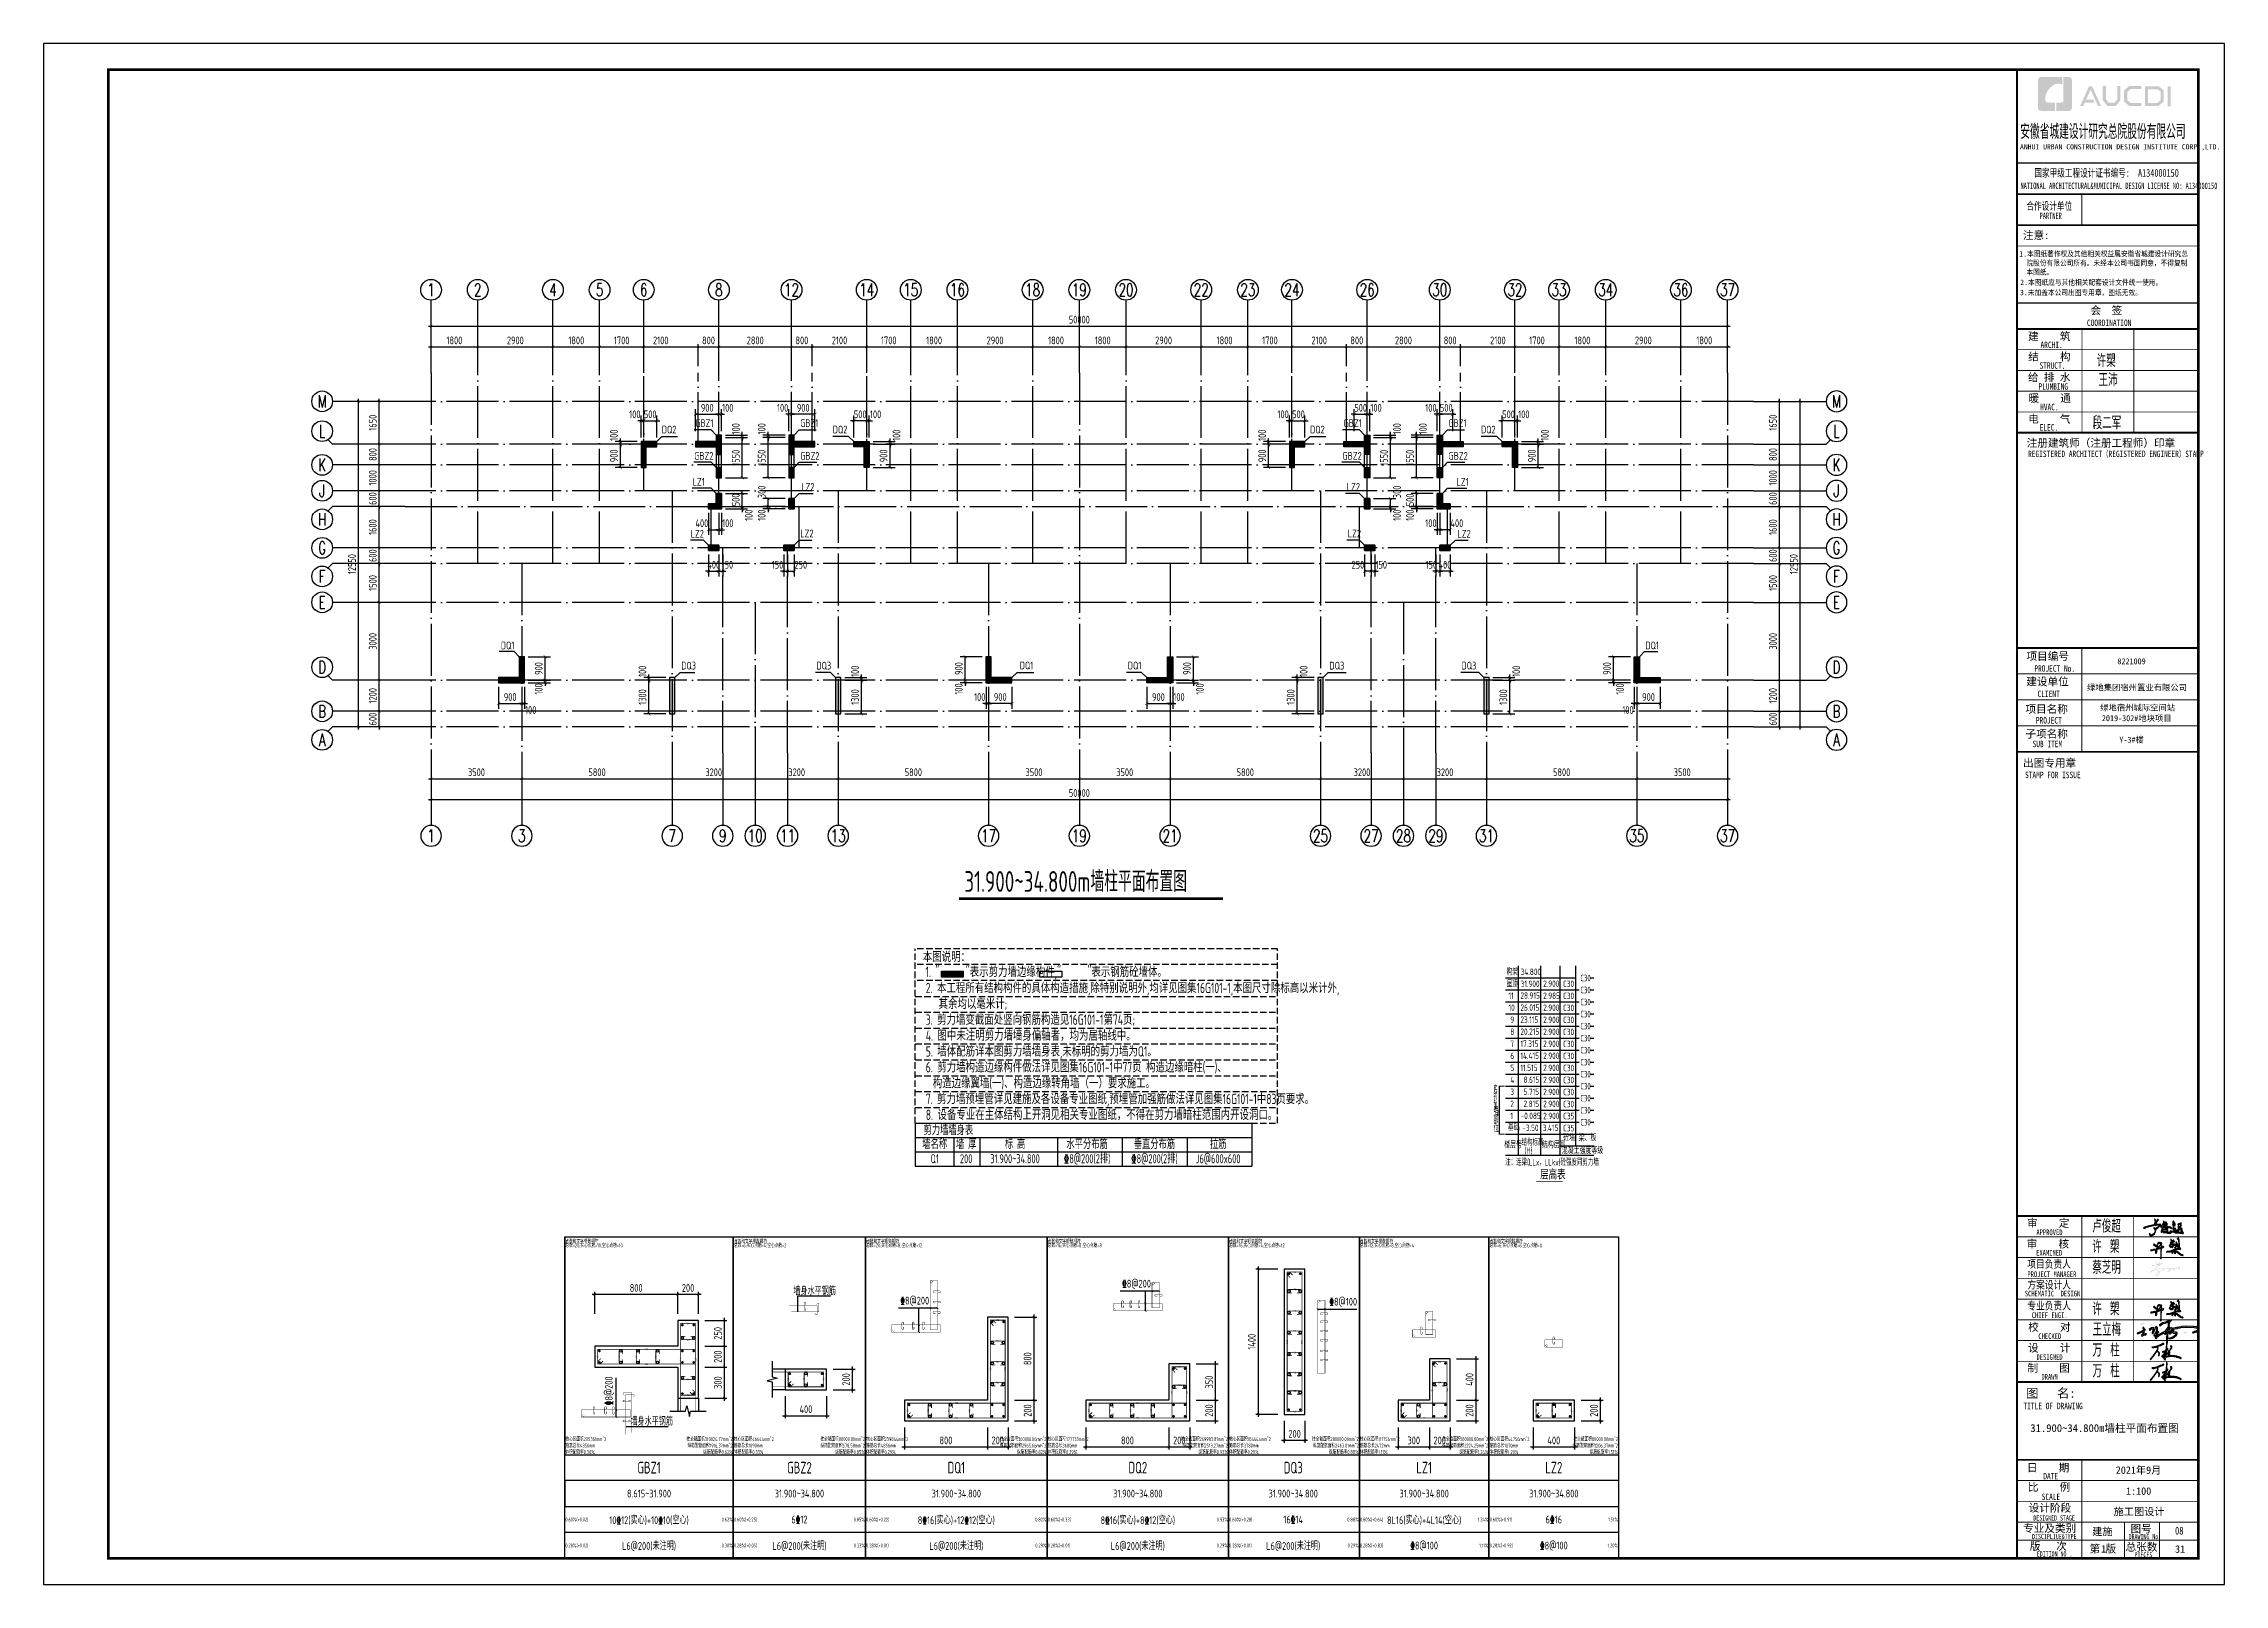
# Model space of a CAD drawing. Extents: x -668857 to 143095, y -247466 to 228182.
# Drawn here: x -341719 to -257619, y -109383 to -49983 of the extents above; entities that cross this region are included whole.
import ezdxf
from ezdxf.enums import TextEntityAlignment as Align

# ---------------------------------------------------------------- set-up
doc = ezdxf.new("R2010")
doc.units = 0
doc.header["$LTSCALE"] = 1000
doc.linetypes.add('DASH', pattern=[0.35, 0.25, -0.1])
doc.linetypes.add('DOTE', pattern=[2.42, 2, -0.2, 0.02, -0.2])
doc.layers.get('0').update_dxf_attribs({"linetype": 'CONTINUOUS'})
doc.layers.get('DEFPOINTS').update_dxf_attribs({"linetype": 'CONTINUOUS'})
for name, color, linetype in [('-TK', 7, 'CONTINUOUS'), ('A-AXIS', 1, 'CONTINUOUS'), ('A-DOTE', 10, 'DOTE'), ('AXIS_NUM', 7, 'CONTINUOUS'), ('COLU_DE_DIM', 3, 'CONTINUOUS'), ('COLU_DE_TH', 7, 'CONTINUOUS'), ('HATCH', 8, 'CONTINUOUS'), ('LABEL', 1, 'CONTINUOUS'), ('LINK', 6, 'CONTINUOUS'), ('LINK-INDEX', 6, 'CONTINUOUS'), ('link-墙筋', 6, 'CONTINUOUS'), ('PUB_TEXT', 2, 'CONTINUOUS'), ('REIN', 6, 'CONTINUOUS'), ('S-0-TEXT', 7, 'CONTINUOUS'), ('S-B表格', 2, 'CONTINUOUS'), ('S-Q墙实线', 6, 'CONTINUOUS'), ('S-Q墙标注', 3, 'CONTINUOUS'), ('S-X详图填充', 252, 'CONTINUOUS'), ('S-X详图实线', 4, 'CONTINUOUS'), ('S-Y一般标注', 3, 'CONTINUOUS'), ('S-Z柱实线', 6, 'CONTINUOUS'), ('S-Z柱编号', 6, 'CONTINUOUS'), ('S-文字', 7, 'CONTINUOUS'), ('S-表格线', 54, 'CONTINUOUS'), ('TAB', 7, 'CONTINUOUS'), ('TAB_TEXT', 7, 'CONTINUOUS'), ('TEXT', 2, 'CONTINUOUS'), ('TEXT25', 2, 'CONTINUOUS'), ('THIN', 7, 'CONTINUOUS'), ('z-计算配筋', 7, 'CONTINUOUS'), ('图签文字', 4, 'CONTINUOUS')]:
    doc.layers.add(name, color=color, linetype=linetype)
for name, color, linetype, lineweight in [('7549', 9, 'CONTINUOUS', 18), ('图框', 9, 'CONTINUOUS', 18), ('图签', 147, 'CONTINUOUS', 18)]:
    doc.layers.add(name, color=color, linetype=linetype, lineweight=lineweight)
doc.layers.add('箍筋长度', color=3, linetype='CONTINUOUS', plot=False)
doc.layers.add('配箍校核', color=34, linetype='CONTINUOUS', plot=False)
doc.styles.add('BW_Rein', font='Tssdeng.shx', dxfattribs={"width": 0.7, "bigfont": 'hztxt.shx'})
doc.styles.add('HT', font='simhei.ttf')
doc.styles.add('TSSD_Axis', font='complex.shx', dxfattribs={"width": 0.7, "bigfont": 'hztxt.shx'})
doc.styles.add('TSSD_DIMENSION', font='Tssdeng.shx', dxfattribs={"width": 0.7, "bigfont": 'tssdchn.shx'})
doc.styles.add('TSSD_REIN', font='tssdeng.shx', dxfattribs={"width": 0.7, "height": 300, "bigfont": 'tssdchn.shx'})
doc.styles.add('宋体', font='', dxfattribs={"height": 50})
doc.styles.add('建筑图签-1', font='simhei.ttf', dxfattribs={"width": 0.7})
doc.styles.add('建筑图签-2', font='TXT.shx', dxfattribs={"width": 0.5, "bigfont": 'HZTXT.shx'})
doc.styles.add('结构文字', font='zstxt.shx', dxfattribs={"width": 0.7, "bigfont": 'zshz.shx'})
doc.styles.get('宋体').set_extended_font_data('SimSun')
doc.dimstyles.new('STRUCK', dxfattribs={"dimtxt": 400, "dimasz": 121, "dimexe": 200, "dimexo": 150, "dimgap": 115, "dimtad": 1, "dimdec": 0, "dimdsep": 46, "dimtxsty": '结构文字', "dimblk": 'ARCHTICK', "dimcen": 400, "dimclrd": 3, "dimclre": 3, "dimclrt": 7, "dimadec": 0, "dimazin": 0, "dimtfac": 1, "dimtdec": 0, "dimtix": 1, "dimtmove": 2, "dimatfit": 3, "dimldrblk": '_DIMX', "dimfxl": 0, "dimtolj": 1, "dimtzin": 0, "dimarcsym": 0})
doc.dimstyles.new('TSSD_100_100', dxfattribs={"dimtxt": 300, "dimasz": 100, "dimexe": 100, "dimexo": 250, "dimgap": 100, "dimtad": 1, "dimdec": 0, "dimzin": 0, "dimdsep": 46, "dimtxsty": 'TSSD_DIMENSION', "dimblk": 'ARCHTICK', "dimcen": 0, "dimdle": 100, "dimclrt": 7, "dimadec": 0, "dimazin": 0, "dimtfac": 1, "dimtdec": 0, "dimtix": 1, "dimtmove": 2, "dimatfit": 3, "dimldrblk": 'ARCHTICK', "dimfxl": 0, "dimtolj": 1, "dimtzin": 0, "dimarcsym": 0})
doc.dimstyles.new('TSSD_25_100', dxfattribs={"dimtxt": 300, "dimasz": 100, "dimexe": 100, "dimexo": 250, "dimgap": 100, "dimtad": 1, "dimdec": 0, "dimlfac": 0.25, "dimzin": 0, "dimdsep": 46, "dimtxsty": 'TSSD_DIMENSION', "dimblk": 'ARCHTICK', "dimcen": 0, "dimdle": 100, "dimclrt": 7, "dimadec": 0, "dimazin": 0, "dimtfac": 1, "dimtdec": 0, "dimtix": 1, "dimtmove": 2, "dimatfit": 3, "dimldrblk": 'ARCHTICK', "dimfxl": 0, "dimtolj": 1, "dimtzin": 0, "dimarcsym": 0})

msp = doc.modelspace()

# ---------------------------------------------------------------- texts
at = {"layer": 'PUB_TEXT', "color": 7, "style": 'TSSD_REIN', "width": 0.7}
msp.add_text('31.900~34.800m墙柱平面布置图', height=800, dxfattribs=at).set_placement((-306211.58, -82684.26))
at = {"layer": 'S-Z柱编号', "color": 7, "style": 'TSSD_REIN', "width": 0.7}
for s, p in [('DQ2', (-317878.99, -65102.74)), ('GBZ1', (-316585.18, -64852.01)), ('GBZ1', (-312540.96, -64852.01)), ('DQ2', (-311287.54, -65102.74)), ('DQ2', (-292878.99, -65102.74)), ('GBZ1', (-291585.18, -64852.01)), ('GBZ1', (-287540.9, -64852.01)), ('DQ2', (-286287.54, -65102.74)), ('GBZ2', (-316628.05, -66117.38)), ('GBZ2', (-312538.47, -66117.38)), ('GBZ2', (-291628.05, -66117.38)), ('GBZ2', (-287538.47, -66117.38)), ('LZ1', (-316690.19, -67119.44)), ('LZ2', (-312500.17, -67311.78)), ('LZ2', (-291464.43, -67311.78)), ('LZ1', (-287234.03, -67119.44)), ('LZ2', (-316767.8, -69118.04)), ('LZ2', (-312538.01, -69108.93)), ('LZ2', (-291426.59, -69108.93)), ('LZ2', (-287196.8, -69118.04)), ('DQ1', (-324085.06, -73424.1)), ('DQ1', (-279947.21, -73424.1)), ('DQ3', (-317129.33, -74203.25)), ('DQ3', (-311916.28, -74203.11)), ('DQ1', (-304076.35, -74194.44)), ('DQ1', (-299906.16, -74199.59)), ('DQ3', (-292129.33, -74203.79)), ('DQ3', (-287037.21, -74202.58))]:
    msp.add_text(s, height=300, dxfattribs=at).set_placement(p, align=Align.BOTTOM_LEFT)
at = {"layer": 'S-文字', "style": 'TSSD_REIN', "width": 0.7}
for s, height, p in [('本图说明：', 400, (-307812.91, -85389.61)), ('1. "      "表示剪力墙边缘构件,"      "表示钢筋砼墙体。', 400, (-307711.18, -85968.57)), ('2. 本工程所有结构构件的具体构造措施,除特别说明外,均详见图集16G101-1,本图尺寸除标高以米计外,', 400, (-307697.66, -86588.87)), ('3. 剪力墙变截面处竖向钢筋构造见16G101-1第74页;', 400, (-307697.66, -87811.92)), ('其余均以毫米计;', 400, (-307205.06, -87200.4)), ('4. 图中未注明剪力墙墙身偏轴者，均为居轴线中。', 400, (-307697.66, -88423.45)), ('6. 剪力墙构造边缘构件做法详见图集16G101-1中77页 构造边缘暗柱(一)、', 400, (-307697.66, -89646.49)), ('构造边缘翼墙(一)、构造边缘转角墙（一）要求施工。', 400, (-307428.42, -90258.02)), ('7. 剪力墙预埋管详见建施及各设备专业图纸,预埋管加强筋做法详见图集16G101-1中83页要求。', 400, (-307697.66, -90869.54)), ('剪力墙墙身表', 350, (-307782.04, -92056.21)), ('8. 设备专业在主体结构上开洞见相关专业图纸，不得在剪力墙暗柱范围内开设洞口。', 400, (-307697.66, -91481.07))]:
    msp.add_text(s, height=height, dxfattribs=at).set_placement(p)
at = {"layer": 'S-文字', "color": 3, "style": 'TSSD_REIN', "width": 0.7}
msp.add_text('5. 墙体配筋详本图剪力墙墙身表,未标明的剪力墙为Q1。', height=400, dxfattribs=at).set_placement((-307697.66, -89034.97))
at = {"layer": 'S-文字', "style": 'TSSD_REIN', "width": 0.7}
for s, p in [('墙名称', (-307353.48, -92598.34)), ('墙 厚', (-306140.79, -92598.34)), ('标 高', (-304255.41, -92598.34)), ('水平分布筋', (-301476.94, -92598.34)), ('垂直分布筋', (-298879.89, -92598.34)), ('拉筋', (-296423.7, -92598.34)), ('Q1', (-307353.48, -93148.34)), ('200', (-306140.79, -93148.34)), ('31.900~34.800', (-304255.41, -93148.34)), ('%%1328@200(2排)', (-301476.94, -93148.34)), ('%%1328@200(2排)', (-298879.89, -93148.34)), ('J6@600x600', (-296423.7, -93148.34))]:
    msp.add_text(s, height=350, dxfattribs=at).set_placement(p, align=Align.CENTER)
at = {"layer": 'TAB_TEXT', "style": 'TSSD_REIN', "width": 0.7}
for s, height, p in [('GBZ1', 450, (-318371.32, -104882.95)), ('GBZ2', 450, (-312571.32, -104882.95)), ('DQ1', 450, (-306521.32, -104882.95)), ('DQ2', 450, (-299521.32, -104882.95)), ('DQ3', 450, (-293528.65, -104882.95)), ('LZ1', 450, (-288478.65, -104882.95)), ('LZ2', 450, (-283478.65, -104882.95)), ('8.615~31.900', 300, (-318371.32, -105882.95)), ('31.900~34.800', 300, (-312571.32, -105882.95)), ('31.900~34.800', 300, (-306521.32, -105882.95)), ('31.900~34.800', 300, (-299521.32, -105882.95)), ('31.900~34.800', 300, (-293528.65, -105882.95)), ('31.900~34.800', 300, (-288478.65, -105882.95)), ('31.900~34.800', 300, (-283478.65, -105882.95)), ('6%%13212', 300, (-312571.32, -106882.95)), ('6%%13216', 300, (-283478.65, -106882.95)), ('L6@200(未注明)', 300, (-318371.32, -107882.95)), ('L6@200(未注明)', 300, (-312571.32, -107882.95)), ('L6@200(未注明)', 300, (-306521.32, -107882.95)), ('L6@200(未注明)', 300, (-299521.32, -107882.95)), ('L6@200(未注明)', 300, (-293528.65, -107882.95)), ('%%1328@100', 300, (-288478.65, -107882.95)), ('%%1328@100', 300, (-283478.65, -107882.95))]:
    msp.add_text(s, height=height, dxfattribs=at).set_placement(p, align=Align.MIDDLE)
at = {"layer": 'TAB_TEXT', "color": 1, "style": 'TSSD_REIN', "width": 0.7}
for s, p in [('10%%13212(实心)+10%%13210(空心)', (-318371.32, -106882.95)), ('8%%13216(实心)+12%%13212(空心)', (-306521.32, -106882.95)), ('8%%13216(实心)+8%%13212(空心)', (-299521.32, -106882.95)), ('16%%13214', (-293528.65, -106882.95)), ('8L16(实心)+4L14(空心)', (-288478.65, -106882.95))]:
    msp.add_text(s, height=300, dxfattribs=at).set_placement(p, align=Align.MIDDLE)
at = {"layer": 'TEXT25', "style": 'TSSD_REIN', "width": 0.7}
for p in [(-308679.76, -98684.35), (-300126.7, -98030.33)]:
    msp.add_text('%%1328@200', height=300, dxfattribs=at).set_placement(p, align=Align.BOTTOM_LEFT)
at = {"layer": 'TEXT25', "color": 1, "style": 'TSSD_REIN', "width": 0.7}
msp.add_text('%%1328@100', height=300, dxfattribs=at).set_placement((-292134.45, -98725.38), align=Align.BOTTOM_LEFT)
at = {"layer": 'TEXT25', "style": 'TSSD_REIN', "width": 0.7}
msp.add_text('%%1328@200', height=300, rotation=90, dxfattribs=at).set_placement((-319683.02, -102478.01), align=Align.BOTTOM_LEFT)
at = {"layer": 'z-计算配筋', "style": 'TSSD_REIN', "width": 0.7}
for p in [(-311982.66, -98079.68), (-318266.04, -103105.62)]:
    msp.add_text('墙身水平钢筋', height=300, dxfattribs=at).set_placement(p, align=Align.MIDDLE_CENTER)
at = {"layer": '图签文字', "color": 1, "style": '建筑图签-1'}
msp.add_text('31.900~34.800m墙柱平面布置图', height=300, dxfattribs=at).set_placement((-265101.83, -103508.8))
at = {"layer": '图签文字', "color": 1, "style": '建筑图签-1', "width": 0.8}
msp.add_text('08', height=300, dxfattribs=at).set_placement((-259521.95, -107463.57))
at = {"layer": '箍筋长度', "style": 'BW_Rein', "width": 0.7}
for s, rotation, p in [('138', 360, (-293476.12, -97344.17)), ('138', 360, (-304921.32, -99197.95)), ('138', 360, (-316866.28, -99319.98)), ('138', 360, (-316866.28, -99949.98)), ('138', 360, (-304921.32, -99997.95)), ('1338', 90, (-293761.12, -100029.17)), ('1338', 90, (-293191.12, -100029.17)), ('138', 89.9999568, (-320351.77, -100604.98)), ('138', 90, (-319521.84, -100604.98)), ('138', 90, (-318862.2, -100604.98)), ('938', 359.9999751, (-318466.52, -100319.98)), ('938', 359.9999751, (-318466.53, -100889.98)), ('138', 90, (-318107.08, -100604.98)), ('688', 90, (-317151.28, -100704.98)), ('688', 90, (-316581.28, -100704.98)), ('138', 359.9999568, (-316866.28, -101489.98)), ('138', 90, (-313006.32, -101480.52)), ('138', 90, (-312386.32, -101480.52)), ('338', 360, (-312321.32, -101195.52)), ('138', 90, (-311636.32, -101480.52)), ('938', 90, (-305206.32, -101082.95)), ('938', 90, (-304636.32, -101082.95)), ('138', 359.9999999, (-297921.32, -100998.27)), ('138', 360, (-316866.28, -102089.98)), ('488', 89.9999999, (-298206.32, -101983.11)), ('488', 89.9999999, (-297636.32, -101983.11)), ('534', 90, (-288163.65, -101882.95)), ('534', 90, (-287593.65, -101882.95)), ('138', 90, (-308406.32, -102682.95)), ('138', 90, (-307606.32, -102682.95)), ('138', 90, (-306806.32, -102682.95)), ('138', 90, (-306006.32, -102682.95)), ('138', 90, (-301406.32, -102682.95)), ('138', 90.000004, (-300606.32, -102682.95)), ('138', 90.000002, (-299806.32, -102682.95)), ('938', 360, (-299521.32, -102967.95)), ('138', 90, (-299006.32, -102682.95)), ('134', 90, (-289363.65, -102682.95)), ('134', 90, (-288763.65, -102682.95)), ('134', 90, (-284163.65, -102682.95)), ('134', 90, (-283543.65, -102682.95)), ('134', 90, (-282793.65, -102682.95))]:
    msp.add_text(s, height=65, rotation=rotation, dxfattribs=at).set_placement(p, align=Align.MIDDLE_CENTER)
for s, p in [('138', (-293476.12, -98016.87)), ('138', (-293476.12, -98842.18)), ('138', (-293476.12, -99614.15)), ('138', (-304921.32, -100797.95)), ('138', (-293476.12, -100439.46)), ('134', (-287878.65, -100797.95)), ('338', (-312321.32, -101765.52)), ('138', (-304921.32, -101597.95)), ('138', (-297921.32, -101704.89)), ('138', (-293476.12, -101211.44)), ('134', (-287878.65, -101597.95)), ('938', (-306521.32, -102397.95)), ('938', (-299521.32, -102397.95)), ('138', (-293476.12, -101920.88)), ('434', (-288478.65, -102397.95)), ('334', (-283478.65, -102397.95)), ('938', (-306521.32, -102967.95)), ('138', (-293476.12, -102714.17)), ('434', (-288478.65, -102967.95)), ('334', (-283478.65, -102967.95))]:
    msp.add_text(s, height=65, dxfattribs=at).set_placement(p, align=Align.MIDDLE_CENTER)
at = {"layer": '配箍校核', "style": 'BW_Rein', "width": 0.7}
for s, p in [('点数和文字根数相符', (-321596.32, -96239.56)), ('总数=20;实心点筋=10;空心点筋=10', (-321596.32, -96389.56)), ('点数和文字根数相符', (-315096.32, -96239.56)), ('总数=6;实心点筋=4;空心点筋=2', (-315096.32, -96389.56)), ('点数和文字根数相符', (-309996.32, -96239.56)), ('总数=20;实心点筋=8;空心点筋=12', (-309996.32, -96389.56)), ('点数和文字根数相符', (-302996.32, -96239.56)), ('总数=16;实心点筋=8;空心点筋=8', (-302996.32, -96389.56)), ('点数和文字根数相符', (-295996.32, -96239.56)), ('总数=16;实心点筋=4;空心点筋=12', (-295996.32, -96389.56)), ('点数和文字根数相符', (-290953.65, -96239.56)), ('总数=12;实心点筋=8;空心点筋=4', (-290953.65, -96389.56)), ('点数和文字根数相符', (-285953.65, -96239.56)), ('总数=6;实心点筋=6;空心点筋=0', (-285953.65, -96389.56)), ('体积配箍率0.30%', (-321596.32, -104357.95)), ('核心区面积205361mm^ 2', (-321596.32, -103857.95)), ('箍筋总长4356mm', (-321596.32, -104107.95)), ('体积配箍率0.33%', (-315096.32, -104357.95)), ('核心区面积46644mm^ 2', (-315096.32, -103857.95)), ('箍筋总长1090mm', (-315096.32, -104107.95)), ('体积配箍率0.29%', (-309996.32, -104357.95)), ('核心区面积239844mm^ 2', (-309996.32, -103857.95)), ('箍筋总长4856mm', (-309996.32, -104107.95)), ('体积配箍率0.29%', (-302996.32, -104357.95)), ('核心区面积177733mm^ 2', (-302996.32, -103857.95)), ('箍筋总长3680mm', (-302996.32, -104107.95)), ('体积配箍率0.29%', (-295996.32, -104357.95)), ('核心区面积184644mm^ 2', (-295996.32, -103857.95)), ('箍筋总长3780mm', (-295996.32, -104107.95)), ('体积配箍率1.11%', (-290953.65, -104357.95)), ('核心区面积111756mm^ 2', (-290953.65, -103857.95)), ('箍筋总长2472mm', (-290953.65, -104107.95)), ('体积配箍率1.20%', (-285953.65, -104357.95)), ('核心区面积44756mm^ 2', (-285953.65, -103857.95)), ('箍筋总长1070mm', (-285953.65, -104107.95))]:
    msp.add_text(s, height=150, dxfattribs=at).set_placement(p)
for s, p in [('柱全截面积310024.77mm^ 2', (-315146.32, -103857.95)), ('纵筋配筋面积1916.37mm^ 2', (-315146.32, -104107.95)), ('纵筋配筋率0.62%', (-315146.32, -104357.95)), ('柱全截面积80000.00mm^ 2', (-310046.32, -103857.95)), ('纵筋配筋面积678.58mm^ 2', (-310046.32, -104107.95)), ('纵筋配筋率0.85%', (-310046.32, -104357.95)), ('柱全截面积360000.06mm^ 2', (-303046.32, -103857.95)), ('纵筋配筋面积2965.66mm^ 2', (-303046.32, -104107.95)), ('纵筋配筋率0.82%', (-303046.32, -104357.95)), ('柱全截面积269983.81mm^ 2', (-296046.32, -103857.95)), ('纵筋配筋面积2513.27mm^ 2', (-296046.32, -104107.95)), ('纵筋配筋率0.93%', (-296046.32, -104357.95)), ('柱全截面积280000.00mm^ 2', (-291003.65, -103857.95)), ('纵筋配筋面积2463.01mm^ 2', (-291003.65, -104107.95)), ('纵筋配筋率0.88%', (-291003.65, -104357.95)), ('柱全截面积180000.00mm^ 2', (-286003.65, -103857.95)), ('纵筋配筋面积2224.25mm^ 2', (-286003.65, -104107.95)), ('纵筋配筋率1.24%', (-286003.65, -104357.95)), ('纵筋配筋面积1206.37mm^ 2', (-281003.65, -104107.95)), ('柱全截面积80000.00mm^ 2', (-281003.65, -103857.95)), ('纵筋配筋率1.51%', (-281003.65, -104357.95))]:
    msp.add_text(s, height=150, dxfattribs=at).set_placement(p, align=Align.RIGHT)
for s, p in [('0.60%(+0.02)', (-321596.32, -106882.95)), ('0.60%(+0.25)', (-315096.32, -106882.95)), ('0.60%(+0.22)', (-309996.32, -106882.95)), ('0.60%(+0.33)', (-302996.32, -106882.95)), ('0.60%(+0.28)', (-295996.32, -106882.95)), ('0.60%(+0.64)', (-290953.65, -106882.95)), ('0.60%(+0.91)', (-285953.65, -106882.95)), ('0.28%(+0.02)', (-321596.32, -107882.95)), ('0.28%(+0.05)', (-315096.32, -107882.95)), ('0.28%(+0.01)', (-309996.32, -107882.95)), ('0.28%(+0.01)', (-302996.32, -107882.95)), ('0.28%(+0.01)', (-295996.32, -107882.95)), ('0.28%(+0.83)', (-290953.65, -107882.95)), ('0.28%(+0.92)', (-285953.65, -107882.95))]:
    msp.add_text(s, height=150, dxfattribs=at).set_placement(p, align=Align.MIDDLE_LEFT)
for s, p in [('0.62%', (-315146.32, -106882.95)), ('0.85%', (-310046.32, -106882.95)), ('0.82%', (-303046.32, -106882.95)), ('0.93%', (-296046.32, -106882.95)), ('0.88%', (-291003.65, -106882.95)), ('1.24%', (-286003.65, -106882.95)), ('1.51%', (-281003.65, -106882.95)), ('0.30%', (-315146.32, -107882.95)), ('0.33%', (-310046.32, -107882.95)), ('0.29%', (-303046.32, -107882.95)), ('0.29%', (-296046.32, -107882.95)), ('0.29%', (-291003.65, -107882.95)), ('1.11%', (-286003.65, -107882.95)), ('1.20%', (-281003.65, -107882.95))]:
    msp.add_text(s, height=150, dxfattribs=at).set_placement(p, align=Align.MIDDLE_RIGHT)

# ---------------------------------------------------------------- blocks, each defined once
blk = doc.blocks.new('ts_axno')
at = {"color": 0, "linetype": 'ByBlock', "lineweight": -2}
blk.add_circle((0, 0), 0.5, dxfattribs=at)
at = {"color": 0, "linetype": 'ByBlock', "lineweight": -2, "style": 'TSSD_Axis', "width": 0.7}
blk.add_attdef('A', text='', height=0.6, dxfattribs=at).set_placement((0, 0), align=Align.MIDDLE_CENTER)
blk = doc.blocks.new('_ArchTick')
at = {"color": 0, "linetype": 'ByBlock', "const_width": 0.15}
blk.add_lwpolyline([(-0.5, -0.5), (0.5, 0.5)], dxfattribs=at)
blk = doc.blocks.new('*D97')
at = {"layer": 'DEFPOINTS', "color": 0}
for p in [(6400, 19250), (4600, 18250), (6400, 18250)]:
    blk.add_point(p, dxfattribs=at)
at = {"layer": 'S-Y一般标注', "color": 0, "lineweight": -2}
for p, q in [((4600, 18500), (4600, 19350)), ((6400, 18500), (6400, 19350)), ((4500, 19250), (6500, 19250))]:
    blk.add_line(p, q, dxfattribs=at)
at = {"layer": 'S-Y一般标注', "color": 0, "lineweight": -2, "xscale": 100, "yscale": 100, "zscale": 100, "rotation": 180}
blk.add_blockref('_ArchTick', (4600, 19250), dxfattribs=at)
at = {"layer": 'S-Y一般标注', "color": 0, "lineweight": -2, "xscale": 100, "yscale": 100, "zscale": 100}
blk.add_blockref('_ArchTick', (6400, 19250), dxfattribs=at)
at = {"layer": 'S-Y一般标注', "color": 7, "insert": (5500, 19500), "char_height": 300, "attachment_point": 5, "style": 'TSSD_DIMENSION'}
blk.add_mtext('\\A1;1800', dxfattribs=at)
blk = doc.blocks.new('*D98')
at = {"layer": 'DEFPOINTS', "color": 0}
for p in [(9300, 19250), (6400, 18250), (9300, 18250)]:
    blk.add_point(p, dxfattribs=at)
at = {"layer": 'S-Y一般标注', "color": 0, "lineweight": -2}
for p, q in [((6400, 18500), (6400, 19350)), ((9300, 18500), (9300, 19350)), ((6300, 19250), (9400, 19250))]:
    blk.add_line(p, q, dxfattribs=at)
at = {"layer": 'S-Y一般标注', "color": 0, "lineweight": -2, "xscale": 100, "yscale": 100, "zscale": 100, "rotation": 180}
blk.add_blockref('_ArchTick', (6400, 19250), dxfattribs=at)
at = {"layer": 'S-Y一般标注', "color": 0, "lineweight": -2, "xscale": 100, "yscale": 100, "zscale": 100}
blk.add_blockref('_ArchTick', (9300, 19250), dxfattribs=at)
at = {"layer": 'S-Y一般标注', "color": 7, "insert": (7850, 19500), "char_height": 300, "attachment_point": 5, "style": 'TSSD_DIMENSION'}
blk.add_mtext('\\A1;2900', dxfattribs=at)
blk = doc.blocks.new('*D99')
at = {"layer": 'DEFPOINTS', "color": 0}
for p in [(11100, 19250), (9300, 18250), (11100, 18250)]:
    blk.add_point(p, dxfattribs=at)
at = {"layer": 'S-Y一般标注', "color": 0, "lineweight": -2}
for p, q in [((9300, 18500), (9300, 19350)), ((11100, 18500), (11100, 19350)), ((9200, 19250), (11200, 19250))]:
    blk.add_line(p, q, dxfattribs=at)
at = {"layer": 'S-Y一般标注', "color": 0, "lineweight": -2, "xscale": 100, "yscale": 100, "zscale": 100, "rotation": 180}
blk.add_blockref('_ArchTick', (9300, 19250), dxfattribs=at)
at = {"layer": 'S-Y一般标注', "color": 0, "lineweight": -2, "xscale": 100, "yscale": 100, "zscale": 100}
blk.add_blockref('_ArchTick', (11100, 19250), dxfattribs=at)
at = {"layer": 'S-Y一般标注', "color": 7, "insert": (10200, 19500), "char_height": 300, "attachment_point": 5, "style": 'TSSD_DIMENSION'}
blk.add_mtext('\\A1;1800', dxfattribs=at)
blk = doc.blocks.new('*D100')
at = {"layer": 'DEFPOINTS', "color": 0}
for p in [(12800, 19250), (11100, 18250), (12800, 18250)]:
    blk.add_point(p, dxfattribs=at)
at = {"layer": 'S-Y一般标注', "color": 0, "lineweight": -2}
for p, q in [((11100, 18500), (11100, 19350)), ((12800, 18500), (12800, 19350)), ((11000, 19250), (12900, 19250))]:
    blk.add_line(p, q, dxfattribs=at)
at = {"layer": 'S-Y一般标注', "color": 0, "lineweight": -2, "xscale": 100, "yscale": 100, "zscale": 100, "rotation": 180}
blk.add_blockref('_ArchTick', (11100, 19250), dxfattribs=at)
at = {"layer": 'S-Y一般标注', "color": 0, "lineweight": -2, "xscale": 100, "yscale": 100, "zscale": 100}
blk.add_blockref('_ArchTick', (12800, 19250), dxfattribs=at)
at = {"layer": 'S-Y一般标注', "color": 7, "insert": (11950, 19500), "char_height": 300, "attachment_point": 5, "style": 'TSSD_DIMENSION'}
blk.add_mtext('\\A1;1700', dxfattribs=at)
blk = doc.blocks.new('*D101')
at = {"layer": 'DEFPOINTS', "color": 0}
for p in [(14900, 19250), (12800, 18250), (14900, 18250)]:
    blk.add_point(p, dxfattribs=at)
at = {"layer": 'S-Y一般标注', "color": 0, "lineweight": -2}
for p, q in [((12800, 18500), (12800, 19350)), ((14900, 18500), (14900, 19350)), ((12700, 19250), (15000, 19250))]:
    blk.add_line(p, q, dxfattribs=at)
at = {"layer": 'S-Y一般标注', "color": 0, "lineweight": -2, "xscale": 100, "yscale": 100, "zscale": 100, "rotation": 180}
blk.add_blockref('_ArchTick', (12800, 19250), dxfattribs=at)
at = {"layer": 'S-Y一般标注', "color": 0, "lineweight": -2, "xscale": 100, "yscale": 100, "zscale": 100}
blk.add_blockref('_ArchTick', (14900, 19250), dxfattribs=at)
at = {"layer": 'S-Y一般标注', "color": 7, "insert": (13458, 19500), "char_height": 300, "attachment_point": 5, "style": 'TSSD_DIMENSION'}
blk.add_mtext('\\A1;2100', dxfattribs=at)
blk = doc.blocks.new('*D102')
at = {"layer": 'DEFPOINTS', "color": 0}
for p in [(18500, 19250), (15700, 18250), (18500, 18250)]:
    blk.add_point(p, dxfattribs=at)
at = {"layer": 'S-Y一般标注', "color": 0, "lineweight": -2}
for p, q in [((15700, 18500), (15700, 19350)), ((18500, 18500), (18500, 19350)), ((15600, 19250), (18600, 19250))]:
    blk.add_line(p, q, dxfattribs=at)
at = {"layer": 'S-Y一般标注', "color": 0, "lineweight": -2, "xscale": 100, "yscale": 100, "zscale": 100, "rotation": 180}
blk.add_blockref('_ArchTick', (15700, 19250), dxfattribs=at)
at = {"layer": 'S-Y一般标注', "color": 0, "lineweight": -2, "xscale": 100, "yscale": 100, "zscale": 100}
blk.add_blockref('_ArchTick', (18500, 19250), dxfattribs=at)
at = {"layer": 'S-Y一般标注', "color": 7, "insert": (17100, 19500), "char_height": 300, "attachment_point": 5, "style": 'TSSD_DIMENSION'}
blk.add_mtext('\\A1;2800', dxfattribs=at)
blk = doc.blocks.new('*D103')
at = {"layer": 'DEFPOINTS', "color": 0}
for p in [(19300, 19250), (18500, 18250), (19300, 18250)]:
    blk.add_point(p, dxfattribs=at)
at = {"layer": 'S-Y一般标注', "color": 0, "lineweight": -2}
for p, q in [((18500, 18500), (18500, 19350)), ((19300, 18500), (19300, 19350)), ((18400, 19250), (19400, 19250))]:
    blk.add_line(p, q, dxfattribs=at)
at = {"layer": 'S-Y一般标注', "color": 0, "lineweight": -2, "xscale": 100, "yscale": 100, "zscale": 100, "rotation": 180}
blk.add_blockref('_ArchTick', (18500, 19250), dxfattribs=at)
at = {"layer": 'S-Y一般标注', "color": 0, "lineweight": -2, "xscale": 100, "yscale": 100, "zscale": 100}
blk.add_blockref('_ArchTick', (19300, 19250), dxfattribs=at)
at = {"layer": 'S-Y一般标注', "color": 7, "insert": (18900, 19500), "char_height": 300, "attachment_point": 5, "style": 'TSSD_DIMENSION'}
blk.add_mtext('\\A1;800', dxfattribs=at)
blk = doc.blocks.new('*D104')
at = {"layer": 'DEFPOINTS', "color": 0}
for p in [(23100, 19250), (21400, 18250), (23100, 18250)]:
    blk.add_point(p, dxfattribs=at)
at = {"layer": 'S-Y一般标注', "color": 0, "lineweight": -2}
for p, q in [((21400, 18500), (21400, 19350)), ((23100, 18500), (23100, 19350)), ((21300, 19250), (23200, 19250))]:
    blk.add_line(p, q, dxfattribs=at)
at = {"layer": 'S-Y一般标注', "color": 0, "lineweight": -2, "xscale": 100, "yscale": 100, "zscale": 100, "rotation": 180}
blk.add_blockref('_ArchTick', (21400, 19250), dxfattribs=at)
at = {"layer": 'S-Y一般标注', "color": 0, "lineweight": -2, "xscale": 100, "yscale": 100, "zscale": 100}
blk.add_blockref('_ArchTick', (23100, 19250), dxfattribs=at)
at = {"layer": 'S-Y一般标注', "color": 7, "insert": (22250, 19500), "char_height": 300, "attachment_point": 5, "style": 'TSSD_DIMENSION'}
blk.add_mtext('\\A1;1700', dxfattribs=at)
blk = doc.blocks.new('*D105')
at = {"layer": 'DEFPOINTS', "color": 0}
for p in [(24900, 19250), (23100, 18250), (24900, 18250)]:
    blk.add_point(p, dxfattribs=at)
at = {"layer": 'S-Y一般标注', "color": 0, "lineweight": -2}
for p, q in [((23100, 18500), (23100, 19350)), ((24900, 18500), (24900, 19350)), ((23000, 19250), (25000, 19250))]:
    blk.add_line(p, q, dxfattribs=at)
at = {"layer": 'S-Y一般标注', "color": 0, "lineweight": -2, "xscale": 100, "yscale": 100, "zscale": 100, "rotation": 180}
blk.add_blockref('_ArchTick', (23100, 19250), dxfattribs=at)
at = {"layer": 'S-Y一般标注', "color": 0, "lineweight": -2, "xscale": 100, "yscale": 100, "zscale": 100}
blk.add_blockref('_ArchTick', (24900, 19250), dxfattribs=at)
at = {"layer": 'S-Y一般标注', "color": 7, "insert": (24000, 19500), "char_height": 300, "attachment_point": 5, "style": 'TSSD_DIMENSION'}
blk.add_mtext('\\A1;1800', dxfattribs=at)
blk = doc.blocks.new('*D106')
at = {"layer": 'DEFPOINTS', "color": 0}
for p in [(27800, 19250), (24900, 18250), (27800, 18250)]:
    blk.add_point(p, dxfattribs=at)
at = {"layer": 'S-Y一般标注', "color": 0, "lineweight": -2}
for p, q in [((24900, 18500), (24900, 19350)), ((27800, 18500), (27800, 19350)), ((24800, 19250), (27900, 19250))]:
    blk.add_line(p, q, dxfattribs=at)
at = {"layer": 'S-Y一般标注', "color": 0, "lineweight": -2, "xscale": 100, "yscale": 100, "zscale": 100, "rotation": 180}
blk.add_blockref('_ArchTick', (24900, 19250), dxfattribs=at)
at = {"layer": 'S-Y一般标注', "color": 0, "lineweight": -2, "xscale": 100, "yscale": 100, "zscale": 100}
blk.add_blockref('_ArchTick', (27800, 19250), dxfattribs=at)
at = {"layer": 'S-Y一般标注', "color": 7, "insert": (26350, 19500), "char_height": 300, "attachment_point": 5, "style": 'TSSD_DIMENSION'}
blk.add_mtext('\\A1;2900', dxfattribs=at)
blk = doc.blocks.new('*D107')
at = {"layer": 'DEFPOINTS', "color": 0}
for p in [(29600, 19250), (27800, 18250), (29600, 18250)]:
    blk.add_point(p, dxfattribs=at)
at = {"layer": 'S-Y一般标注', "color": 0, "lineweight": -2}
for p, q in [((27800, 18500), (27800, 19350)), ((29600, 18500), (29600, 19350)), ((27700, 19250), (29700, 19250))]:
    blk.add_line(p, q, dxfattribs=at)
at = {"layer": 'S-Y一般标注', "color": 0, "lineweight": -2, "xscale": 100, "yscale": 100, "zscale": 100, "rotation": 180}
blk.add_blockref('_ArchTick', (27800, 19250), dxfattribs=at)
at = {"layer": 'S-Y一般标注', "color": 0, "lineweight": -2, "xscale": 100, "yscale": 100, "zscale": 100}
blk.add_blockref('_ArchTick', (29600, 19250), dxfattribs=at)
at = {"layer": 'S-Y一般标注', "color": 7, "insert": (28700, 19500), "char_height": 300, "attachment_point": 5, "style": 'TSSD_DIMENSION'}
blk.add_mtext('\\A1;1800', dxfattribs=at)
blk = doc.blocks.new('*D108')
at = {"layer": 'DEFPOINTS', "color": 0}
for p in [(31400, 19250), (29600, 18250), (31400, 18250)]:
    blk.add_point(p, dxfattribs=at)
at = {"layer": 'S-Y一般标注', "color": 0, "lineweight": -2}
for p, q in [((29600, 18500), (29600, 19350)), ((31400, 18500), (31400, 19350)), ((29500, 19250), (31500, 19250))]:
    blk.add_line(p, q, dxfattribs=at)
at = {"layer": 'S-Y一般标注', "color": 0, "lineweight": -2, "xscale": 100, "yscale": 100, "zscale": 100, "rotation": 180}
blk.add_blockref('_ArchTick', (29600, 19250), dxfattribs=at)
at = {"layer": 'S-Y一般标注', "color": 0, "lineweight": -2, "xscale": 100, "yscale": 100, "zscale": 100}
blk.add_blockref('_ArchTick', (31400, 19250), dxfattribs=at)
at = {"layer": 'S-Y一般标注', "color": 7, "insert": (30500, 19500), "char_height": 300, "attachment_point": 5, "style": 'TSSD_DIMENSION'}
blk.add_mtext('\\A1;1800', dxfattribs=at)
blk = doc.blocks.new('*D109')
at = {"layer": 'DEFPOINTS', "color": 0}
for p in [(34300, 19250), (31400, 18250), (34300, 18250)]:
    blk.add_point(p, dxfattribs=at)
at = {"layer": 'S-Y一般标注', "color": 0, "lineweight": -2}
for p, q in [((31400, 18500), (31400, 19350)), ((34300, 18500), (34300, 19350)), ((31300, 19250), (34400, 19250))]:
    blk.add_line(p, q, dxfattribs=at)
at = {"layer": 'S-Y一般标注', "color": 0, "lineweight": -2, "xscale": 100, "yscale": 100, "zscale": 100, "rotation": 180}
blk.add_blockref('_ArchTick', (31400, 19250), dxfattribs=at)
at = {"layer": 'S-Y一般标注', "color": 0, "lineweight": -2, "xscale": 100, "yscale": 100, "zscale": 100}
blk.add_blockref('_ArchTick', (34300, 19250), dxfattribs=at)
at = {"layer": 'S-Y一般标注', "color": 7, "insert": (32850, 19500), "char_height": 300, "attachment_point": 5, "style": 'TSSD_DIMENSION'}
blk.add_mtext('\\A1;2900', dxfattribs=at)
blk = doc.blocks.new('*D110')
at = {"layer": 'DEFPOINTS', "color": 0}
for p in [(36100, 19250), (34300, 18250), (36100, 18250)]:
    blk.add_point(p, dxfattribs=at)
at = {"layer": 'S-Y一般标注', "color": 0, "lineweight": -2}
for p, q in [((34300, 18500), (34300, 19350)), ((36100, 18500), (36100, 19350)), ((34200, 19250), (36200, 19250))]:
    blk.add_line(p, q, dxfattribs=at)
at = {"layer": 'S-Y一般标注', "color": 0, "lineweight": -2, "xscale": 100, "yscale": 100, "zscale": 100, "rotation": 180}
blk.add_blockref('_ArchTick', (34300, 19250), dxfattribs=at)
at = {"layer": 'S-Y一般标注', "color": 0, "lineweight": -2, "xscale": 100, "yscale": 100, "zscale": 100}
blk.add_blockref('_ArchTick', (36100, 19250), dxfattribs=at)
at = {"layer": 'S-Y一般标注', "color": 7, "insert": (35200, 19500), "char_height": 300, "attachment_point": 5, "style": 'TSSD_DIMENSION'}
blk.add_mtext('\\A1;1800', dxfattribs=at)
blk = doc.blocks.new('*D111')
at = {"layer": 'DEFPOINTS', "color": 0}
for p in [(37800, 19250), (36100, 18250), (37800, 18250)]:
    blk.add_point(p, dxfattribs=at)
at = {"layer": 'S-Y一般标注', "color": 0, "lineweight": -2}
for p, q in [((36100, 18500), (36100, 19350)), ((37800, 18500), (37800, 19350)), ((36000, 19250), (37900, 19250))]:
    blk.add_line(p, q, dxfattribs=at)
at = {"layer": 'S-Y一般标注', "color": 0, "lineweight": -2, "xscale": 100, "yscale": 100, "zscale": 100, "rotation": 180}
blk.add_blockref('_ArchTick', (36100, 19250), dxfattribs=at)
at = {"layer": 'S-Y一般标注', "color": 0, "lineweight": -2, "xscale": 100, "yscale": 100, "zscale": 100}
blk.add_blockref('_ArchTick', (37800, 19250), dxfattribs=at)
at = {"layer": 'S-Y一般标注', "color": 7, "insert": (36950, 19500), "char_height": 300, "attachment_point": 5, "style": 'TSSD_DIMENSION'}
blk.add_mtext('\\A1;1700', dxfattribs=at)
blk = doc.blocks.new('*D112')
at = {"layer": 'DEFPOINTS', "color": 0}
for p in [(40700, 19250), (39900, 18250), (40700, 18250)]:
    blk.add_point(p, dxfattribs=at)
at = {"layer": 'S-Y一般标注', "color": 0, "lineweight": -2}
for p, q in [((39900, 18500), (39900, 19350)), ((40700, 18500), (40700, 19350)), ((39800, 19250), (40800, 19250))]:
    blk.add_line(p, q, dxfattribs=at)
at = {"layer": 'S-Y一般标注', "color": 0, "lineweight": -2, "xscale": 100, "yscale": 100, "zscale": 100, "rotation": 180}
blk.add_blockref('_ArchTick', (39900, 19250), dxfattribs=at)
at = {"layer": 'S-Y一般标注', "color": 0, "lineweight": -2, "xscale": 100, "yscale": 100, "zscale": 100}
blk.add_blockref('_ArchTick', (40700, 19250), dxfattribs=at)
at = {"layer": 'S-Y一般标注', "color": 7, "insert": (40300, 19500), "char_height": 300, "attachment_point": 5, "style": 'TSSD_DIMENSION'}
blk.add_mtext('\\A1;800', dxfattribs=at)
blk = doc.blocks.new('*D113')
at = {"layer": 'DEFPOINTS', "color": 0}
for p in [(43500, 19250), (40700, 18250), (43500, 18250)]:
    blk.add_point(p, dxfattribs=at)
at = {"layer": 'S-Y一般标注', "color": 0, "lineweight": -2}
for p, q in [((40700, 18500), (40700, 19350)), ((43500, 18500), (43500, 19350)), ((40600, 19250), (43600, 19250))]:
    blk.add_line(p, q, dxfattribs=at)
at = {"layer": 'S-Y一般标注', "color": 0, "lineweight": -2, "xscale": 100, "yscale": 100, "zscale": 100, "rotation": 180}
blk.add_blockref('_ArchTick', (40700, 19250), dxfattribs=at)
at = {"layer": 'S-Y一般标注', "color": 0, "lineweight": -2, "xscale": 100, "yscale": 100, "zscale": 100}
blk.add_blockref('_ArchTick', (43500, 19250), dxfattribs=at)
at = {"layer": 'S-Y一般标注', "color": 7, "insert": (42100, 19500), "char_height": 300, "attachment_point": 5, "style": 'TSSD_DIMENSION'}
blk.add_mtext('\\A1;2800', dxfattribs=at)
blk = doc.blocks.new('*D114')
at = {"layer": 'DEFPOINTS', "color": 0}
for p in [(46400, 19250), (44300, 18250), (46400, 18250)]:
    blk.add_point(p, dxfattribs=at)
at = {"layer": 'S-Y一般标注', "color": 0, "lineweight": -2}
for p, q in [((44300, 18500), (44300, 19350)), ((46400, 18500), (46400, 19350)), ((44200, 19250), (46500, 19250))]:
    blk.add_line(p, q, dxfattribs=at)
at = {"layer": 'S-Y一般标注', "color": 0, "lineweight": -2, "xscale": 100, "yscale": 100, "zscale": 100, "rotation": 180}
blk.add_blockref('_ArchTick', (44300, 19250), dxfattribs=at)
at = {"layer": 'S-Y一般标注', "color": 0, "lineweight": -2, "xscale": 100, "yscale": 100, "zscale": 100}
blk.add_blockref('_ArchTick', (46400, 19250), dxfattribs=at)
at = {"layer": 'S-Y一般标注', "color": 7, "insert": (45742, 19500), "char_height": 300, "attachment_point": 5, "style": 'TSSD_DIMENSION'}
blk.add_mtext('\\A1;2100', dxfattribs=at)
blk = doc.blocks.new('*D115')
at = {"layer": 'DEFPOINTS', "color": 0}
for p in [(48100, 19250), (46400, 18250), (48100, 18250)]:
    blk.add_point(p, dxfattribs=at)
at = {"layer": 'S-Y一般标注', "color": 0, "lineweight": -2}
for p, q in [((46400, 18500), (46400, 19350)), ((48100, 18500), (48100, 19350)), ((46300, 19250), (48200, 19250))]:
    blk.add_line(p, q, dxfattribs=at)
at = {"layer": 'S-Y一般标注', "color": 0, "lineweight": -2, "xscale": 100, "yscale": 100, "zscale": 100, "rotation": 180}
blk.add_blockref('_ArchTick', (46400, 19250), dxfattribs=at)
at = {"layer": 'S-Y一般标注', "color": 0, "lineweight": -2, "xscale": 100, "yscale": 100, "zscale": 100}
blk.add_blockref('_ArchTick', (48100, 19250), dxfattribs=at)
at = {"layer": 'S-Y一般标注', "color": 7, "insert": (47250, 19500), "char_height": 300, "attachment_point": 5, "style": 'TSSD_DIMENSION'}
blk.add_mtext('\\A1;1700', dxfattribs=at)
blk = doc.blocks.new('*D116')
at = {"layer": 'DEFPOINTS', "color": 0}
for p in [(49900, 19250), (48100, 18250), (49900, 18250)]:
    blk.add_point(p, dxfattribs=at)
at = {"layer": 'S-Y一般标注', "color": 0, "lineweight": -2}
for p, q in [((48100, 18500), (48100, 19350)), ((49900, 18500), (49900, 19350)), ((48000, 19250), (50000, 19250))]:
    blk.add_line(p, q, dxfattribs=at)
at = {"layer": 'S-Y一般标注', "color": 0, "lineweight": -2, "xscale": 100, "yscale": 100, "zscale": 100, "rotation": 180}
blk.add_blockref('_ArchTick', (48100, 19250), dxfattribs=at)
at = {"layer": 'S-Y一般标注', "color": 0, "lineweight": -2, "xscale": 100, "yscale": 100, "zscale": 100}
blk.add_blockref('_ArchTick', (49900, 19250), dxfattribs=at)
at = {"layer": 'S-Y一般标注', "color": 7, "insert": (49000, 19500), "char_height": 300, "attachment_point": 5, "style": 'TSSD_DIMENSION'}
blk.add_mtext('\\A1;1800', dxfattribs=at)
blk = doc.blocks.new('*D117')
at = {"layer": 'DEFPOINTS', "color": 0}
for p in [(52800, 19250), (49900, 18250), (52800, 18250)]:
    blk.add_point(p, dxfattribs=at)
at = {"layer": 'S-Y一般标注', "color": 0, "lineweight": -2}
for p, q in [((49900, 18500), (49900, 19350)), ((52800, 18500), (52800, 19350)), ((49800, 19250), (52900, 19250))]:
    blk.add_line(p, q, dxfattribs=at)
at = {"layer": 'S-Y一般标注', "color": 0, "lineweight": -2, "xscale": 100, "yscale": 100, "zscale": 100, "rotation": 180}
blk.add_blockref('_ArchTick', (49900, 19250), dxfattribs=at)
at = {"layer": 'S-Y一般标注', "color": 0, "lineweight": -2, "xscale": 100, "yscale": 100, "zscale": 100}
blk.add_blockref('_ArchTick', (52800, 19250), dxfattribs=at)
at = {"layer": 'S-Y一般标注', "color": 7, "insert": (51350, 19500), "char_height": 300, "attachment_point": 5, "style": 'TSSD_DIMENSION'}
blk.add_mtext('\\A1;2900', dxfattribs=at)
blk = doc.blocks.new('*D118')
at = {"layer": 'DEFPOINTS', "color": 0}
for p in [(54600, 19250), (52800, 18250), (54600, 18250)]:
    blk.add_point(p, dxfattribs=at)
at = {"layer": 'S-Y一般标注', "color": 0, "lineweight": -2}
for p, q in [((52800, 18500), (52800, 19350)), ((54600, 18500), (54600, 19350)), ((52700, 19250), (54700, 19250))]:
    blk.add_line(p, q, dxfattribs=at)
at = {"layer": 'S-Y一般标注', "color": 0, "lineweight": -2, "xscale": 100, "yscale": 100, "zscale": 100, "rotation": 180}
blk.add_blockref('_ArchTick', (52800, 19250), dxfattribs=at)
at = {"layer": 'S-Y一般标注', "color": 0, "lineweight": -2, "xscale": 100, "yscale": 100, "zscale": 100}
blk.add_blockref('_ArchTick', (54600, 19250), dxfattribs=at)
at = {"layer": 'S-Y一般标注', "color": 7, "insert": (53700, 19500), "char_height": 300, "attachment_point": 5, "style": 'TSSD_DIMENSION'}
blk.add_mtext('\\A1;1800', dxfattribs=at)
blk = doc.blocks.new('*D119')
at = {"layer": 'DEFPOINTS', "color": 0}
for p in [(54600, 20050), (4600, 18250), (54600, 18250)]:
    blk.add_point(p, dxfattribs=at)
at = {"layer": 'S-Y一般标注', "color": 0, "lineweight": -2}
for p, q in [((4500, 20050), (54700, 20050)), ((4600, 18500), (4600, 20150)), ((54600, 18500), (54600, 20150))]:
    blk.add_line(p, q, dxfattribs=at)
at = {"layer": 'S-Y一般标注', "color": 0, "lineweight": -2, "xscale": 100, "yscale": 100, "zscale": 100, "rotation": 180}
blk.add_blockref('_ArchTick', (4600, 20050), dxfattribs=at)
at = {"layer": 'S-Y一般标注', "color": 0, "lineweight": -2, "xscale": 100, "yscale": 100, "zscale": 100}
blk.add_blockref('_ArchTick', (54600, 20050), dxfattribs=at)
at = {"layer": 'S-Y一般标注', "color": 7, "insert": (29600, 20300), "char_height": 300, "attachment_point": 5, "style": 'TSSD_DIMENSION'}
blk.add_mtext('\\A1;50000', dxfattribs=at)
blk = doc.blocks.new('*D120')
at = {"layer": 'DEFPOINTS', "color": 0}
for p in [(2600, 5200), (3600, 5200), (3600, 4600)]:
    blk.add_point(p, dxfattribs=at)
at = {"layer": 'S-Y一般标注', "color": 0, "lineweight": -2}
for p, q in [((3350, 5200), (2500, 5200)), ((2600, 5200), (2600, 5300)), ((2600, 4600), (2600, 5200)), ((3350, 4600), (2500, 4600)), ((2600, 4600), (2600, 4500))]:
    blk.add_line(p, q, dxfattribs=at)
at = {"layer": 'S-Y一般标注', "color": 0, "lineweight": -2, "xscale": 100, "yscale": 100, "zscale": 100}
for p, rotation in [((2600, 5200), 270), ((2600, 4600), 90)]:
    blk.add_blockref('_ArchTick', p, dxfattribs=dict(at, rotation=rotation))
at = {"layer": 'S-Y一般标注', "color": 7, "insert": (2350, 4900), "char_height": 300, "attachment_point": 5, "rotation": 90, "style": 'TSSD_DIMENSION'}
blk.add_mtext('\\A1;600', dxfattribs=at)
blk = doc.blocks.new('*D121')
at = {"layer": 'DEFPOINTS', "color": 0}
for p in [(2600, 10900), (3600, 10900), (3600, 9400)]:
    blk.add_point(p, dxfattribs=at)
at = {"layer": 'S-Y一般标注', "color": 0, "lineweight": -2}
for p, q in [((2600, 9300), (2600, 11000)), ((3350, 10900), (2500, 10900)), ((3350, 9400), (2500, 9400))]:
    blk.add_line(p, q, dxfattribs=at)
at = {"layer": 'S-Y一般标注', "color": 0, "lineweight": -2, "xscale": 100, "yscale": 100, "zscale": 100}
for p, rotation in [((2600, 10900), 90), ((2600, 9400), 270)]:
    blk.add_blockref('_ArchTick', p, dxfattribs=dict(at, rotation=rotation))
at = {"layer": 'S-Y一般标注', "color": 7, "insert": (2350, 10150), "char_height": 300, "attachment_point": 5, "rotation": 90, "style": 'TSSD_DIMENSION'}
blk.add_mtext('\\A1;1500', dxfattribs=at)
blk = doc.blocks.new('*D122')
at = {"layer": 'DEFPOINTS', "color": 0}
for p in [(2600, 11500), (3600, 11500), (3600, 10900)]:
    blk.add_point(p, dxfattribs=at)
at = {"layer": 'S-Y一般标注', "color": 0, "lineweight": -2}
for p, q in [((3350, 11500), (2500, 11500)), ((2600, 11500), (2600, 11600)), ((2600, 10900), (2600, 11500)), ((3350, 10900), (2500, 10900)), ((2600, 10900), (2600, 10800))]:
    blk.add_line(p, q, dxfattribs=at)
at = {"layer": 'S-Y一般标注', "color": 0, "lineweight": -2, "xscale": 100, "yscale": 100, "zscale": 100}
for p, rotation in [((2600, 11500), 270), ((2600, 10900), 90)]:
    blk.add_blockref('_ArchTick', p, dxfattribs=dict(at, rotation=rotation))
at = {"layer": 'S-Y一般标注', "color": 7, "insert": (2350, 11200), "char_height": 300, "attachment_point": 5, "rotation": 90, "style": 'TSSD_DIMENSION'}
blk.add_mtext('\\A1;600', dxfattribs=at)
blk = doc.blocks.new('*D123')
at = {"layer": 'DEFPOINTS', "color": 0}
for p in [(2600, 13100), (3600, 13100), (3600, 11500)]:
    blk.add_point(p, dxfattribs=at)
at = {"layer": 'S-Y一般标注', "color": 0, "lineweight": -2}
for p, q in [((3350, 13100), (2500, 13100)), ((2600, 11400), (2600, 13200)), ((3350, 11500), (2500, 11500))]:
    blk.add_line(p, q, dxfattribs=at)
at = {"layer": 'S-Y一般标注', "color": 0, "lineweight": -2, "xscale": 100, "yscale": 100, "zscale": 100}
for p, rotation in [((2600, 13100), 90), ((2600, 11500), 270)]:
    blk.add_blockref('_ArchTick', p, dxfattribs=dict(at, rotation=rotation))
at = {"layer": 'S-Y一般标注', "color": 7, "insert": (2350, 12300), "char_height": 300, "attachment_point": 5, "rotation": 90, "style": 'TSSD_DIMENSION'}
blk.add_mtext('\\A1;1600', dxfattribs=at)
blk = doc.blocks.new('*D124')
at = {"layer": 'DEFPOINTS', "color": 0}
for p in [(2600, 13700), (3600, 13700), (3600, 13100)]:
    blk.add_point(p, dxfattribs=at)
at = {"layer": 'S-Y一般标注', "color": 0, "lineweight": -2}
for p, q in [((3350, 13700), (2500, 13700)), ((2600, 13700), (2600, 13800)), ((2600, 13100), (2600, 13700)), ((3350, 13100), (2500, 13100)), ((2600, 13100), (2600, 13000))]:
    blk.add_line(p, q, dxfattribs=at)
at = {"layer": 'S-Y一般标注', "color": 0, "lineweight": -2, "xscale": 100, "yscale": 100, "zscale": 100}
for p, rotation in [((2600, 13700), 270), ((2600, 13100), 90)]:
    blk.add_blockref('_ArchTick', p, dxfattribs=dict(at, rotation=rotation))
at = {"layer": 'S-Y一般标注', "color": 7, "insert": (2350, 13400), "char_height": 300, "attachment_point": 5, "rotation": 90, "style": 'TSSD_DIMENSION'}
blk.add_mtext('\\A1;600', dxfattribs=at)
blk = doc.blocks.new('*D125')
at = {"layer": 'DEFPOINTS', "color": 0}
for p in [(2600, 14700), (3600, 14700), (3600, 13700)]:
    blk.add_point(p, dxfattribs=at)
at = {"layer": 'S-Y一般标注', "color": 0, "lineweight": -2}
for p, q in [((3350, 14700), (2500, 14700)), ((2600, 13600), (2600, 14800)), ((3350, 13700), (2500, 13700))]:
    blk.add_line(p, q, dxfattribs=at)
at = {"layer": 'S-Y一般标注', "color": 0, "lineweight": -2, "xscale": 100, "yscale": 100, "zscale": 100}
for p, rotation in [((2600, 14700), 90), ((2600, 13700), 270)]:
    blk.add_blockref('_ArchTick', p, dxfattribs=dict(at, rotation=rotation))
at = {"layer": 'S-Y一般标注', "color": 7, "insert": (2350, 14200), "char_height": 300, "attachment_point": 5, "rotation": 90, "style": 'TSSD_DIMENSION'}
blk.add_mtext('\\A1;1000', dxfattribs=at)
blk = doc.blocks.new('*D126')
at = {"layer": 'DEFPOINTS', "color": 0}
for p in [(1800, 17150), (3600, 17150), (3600, 4600)]:
    blk.add_point(p, dxfattribs=at)
at = {"layer": 'S-Y一般标注', "color": 0, "lineweight": -2}
for p, q in [((3350, 17150), (1700, 17150)), ((1800, 4500), (1800, 17250)), ((3350, 4600), (1700, 4600))]:
    blk.add_line(p, q, dxfattribs=at)
at = {"layer": 'S-Y一般标注', "color": 0, "lineweight": -2, "xscale": 100, "yscale": 100, "zscale": 100}
for p, rotation in [((1800, 17150), 90), ((1800, 4600), 270)]:
    blk.add_blockref('_ArchTick', p, dxfattribs=dict(at, rotation=rotation))
at = {"layer": 'S-Y一般标注', "color": 7, "insert": (1550, 10875), "char_height": 300, "attachment_point": 5, "rotation": 90, "style": 'TSSD_DIMENSION'}
blk.add_mtext('\\A1;12550', dxfattribs=at)
blk = doc.blocks.new('*D127')
at = {"layer": 'DEFPOINTS', "color": 0}
for p in [(2600, 15500), (3600, 15500), (3600, 14700)]:
    blk.add_point(p, dxfattribs=at)
at = {"layer": 'S-Y一般标注', "color": 0, "lineweight": -2}
for p, q in [((3350, 15500), (2500, 15500)), ((2600, 14600), (2600, 15600)), ((3350, 14700), (2500, 14700))]:
    blk.add_line(p, q, dxfattribs=at)
at = {"layer": 'S-Y一般标注', "color": 0, "lineweight": -2, "xscale": 100, "yscale": 100, "zscale": 100}
for p, rotation in [((2600, 15500), 90), ((2600, 14700), 270)]:
    blk.add_blockref('_ArchTick', p, dxfattribs=dict(at, rotation=rotation))
at = {"layer": 'S-Y一般标注', "color": 7, "insert": (2350, 15100), "char_height": 300, "attachment_point": 5, "rotation": 90, "style": 'TSSD_DIMENSION'}
blk.add_mtext('\\A1;800', dxfattribs=at)
blk = doc.blocks.new('*D128')
at = {"layer": 'DEFPOINTS', "color": 0}
for p in [(2600, 6400), (3600, 6400), (3600, 5200)]:
    blk.add_point(p, dxfattribs=at)
at = {"layer": 'S-Y一般标注', "color": 0, "lineweight": -2}
for p, q in [((3350, 6400), (2500, 6400)), ((2600, 5100), (2600, 6500)), ((3350, 5200), (2500, 5200))]:
    blk.add_line(p, q, dxfattribs=at)
at = {"layer": 'S-Y一般标注', "color": 0, "lineweight": -2, "xscale": 100, "yscale": 100, "zscale": 100}
for p, rotation in [((2600, 6400), 90), ((2600, 5200), 270)]:
    blk.add_blockref('_ArchTick', p, dxfattribs=dict(at, rotation=rotation))
at = {"layer": 'S-Y一般标注', "color": 7, "insert": (2350, 5800), "char_height": 300, "attachment_point": 5, "rotation": 90, "style": 'TSSD_DIMENSION'}
blk.add_mtext('\\A1;1200', dxfattribs=at)
blk = doc.blocks.new('*D129')
at = {"layer": 'DEFPOINTS', "color": 0}
for p in [(2600, 9400), (3600, 9400), (3600, 6400)]:
    blk.add_point(p, dxfattribs=at)
at = {"layer": 'S-Y一般标注', "color": 0, "lineweight": -2}
for p, q in [((3350, 9400), (2500, 9400)), ((2600, 6300), (2600, 9500)), ((3350, 6400), (2500, 6400))]:
    blk.add_line(p, q, dxfattribs=at)
at = {"layer": 'S-Y一般标注', "color": 0, "lineweight": -2, "xscale": 100, "yscale": 100, "zscale": 100}
for p, rotation in [((2600, 9400), 90), ((2600, 6400), 270)]:
    blk.add_blockref('_ArchTick', p, dxfattribs=dict(at, rotation=rotation))
at = {"layer": 'S-Y一般标注', "color": 7, "insert": (2350, 7900), "char_height": 300, "attachment_point": 5, "rotation": 90, "style": 'TSSD_DIMENSION'}
blk.add_mtext('\\A1;3000', dxfattribs=at)
blk = doc.blocks.new('*D130')
at = {"layer": 'DEFPOINTS', "color": 0}
for p in [(15700, 19250), (14900, 18250), (15700, 18250)]:
    blk.add_point(p, dxfattribs=at)
at = {"layer": 'S-Y一般标注', "color": 0, "lineweight": -2}
for p, q in [((14900, 18500), (14900, 19350)), ((15700, 18500), (15700, 19350)), ((14800, 19250), (15800, 19250))]:
    blk.add_line(p, q, dxfattribs=at)
at = {"layer": 'S-Y一般标注', "color": 0, "lineweight": -2, "xscale": 100, "yscale": 100, "zscale": 100, "rotation": 180}
blk.add_blockref('_ArchTick', (14900, 19250), dxfattribs=at)
at = {"layer": 'S-Y一般标注', "color": 0, "lineweight": -2, "xscale": 100, "yscale": 100, "zscale": 100}
blk.add_blockref('_ArchTick', (15700, 19250), dxfattribs=at)
at = {"layer": 'S-Y一般标注', "color": 7, "insert": (15300, 19500), "char_height": 300, "attachment_point": 5, "style": 'TSSD_DIMENSION'}
blk.add_mtext('\\A1;800', dxfattribs=at)
blk = doc.blocks.new('*D131')
at = {"layer": 'DEFPOINTS', "color": 0}
for p in [(21400, 19250), (19300, 18250), (21400, 18250)]:
    blk.add_point(p, dxfattribs=at)
at = {"layer": 'S-Y一般标注', "color": 0, "lineweight": -2}
for p, q in [((19300, 18500), (19300, 19350)), ((21400, 18500), (21400, 19350)), ((19200, 19250), (21500, 19250))]:
    blk.add_line(p, q, dxfattribs=at)
at = {"layer": 'S-Y一般标注', "color": 0, "lineweight": -2, "xscale": 100, "yscale": 100, "zscale": 100, "rotation": 180}
blk.add_blockref('_ArchTick', (19300, 19250), dxfattribs=at)
at = {"layer": 'S-Y一般标注', "color": 0, "lineweight": -2, "xscale": 100, "yscale": 100, "zscale": 100}
blk.add_blockref('_ArchTick', (21400, 19250), dxfattribs=at)
at = {"layer": 'S-Y一般标注', "color": 7, "insert": (20350, 19500), "char_height": 300, "attachment_point": 5, "style": 'TSSD_DIMENSION'}
blk.add_mtext('\\A1;2100', dxfattribs=at)
blk = doc.blocks.new('*D132')
at = {"layer": 'DEFPOINTS', "color": 0}
for p in [(39900, 19250), (37800, 18250), (39900, 18250)]:
    blk.add_point(p, dxfattribs=at)
at = {"layer": 'S-Y一般标注', "color": 0, "lineweight": -2}
for p, q in [((37800, 18500), (37800, 19350)), ((39900, 18500), (39900, 19350)), ((37700, 19250), (40000, 19250))]:
    blk.add_line(p, q, dxfattribs=at)
at = {"layer": 'S-Y一般标注', "color": 0, "lineweight": -2, "xscale": 100, "yscale": 100, "zscale": 100, "rotation": 180}
blk.add_blockref('_ArchTick', (37800, 19250), dxfattribs=at)
at = {"layer": 'S-Y一般标注', "color": 0, "lineweight": -2, "xscale": 100, "yscale": 100, "zscale": 100}
blk.add_blockref('_ArchTick', (39900, 19250), dxfattribs=at)
at = {"layer": 'S-Y一般标注', "color": 7, "insert": (38850, 19500), "char_height": 300, "attachment_point": 5, "style": 'TSSD_DIMENSION'}
blk.add_mtext('\\A1;2100', dxfattribs=at)
blk = doc.blocks.new('*D133')
at = {"layer": 'DEFPOINTS', "color": 0}
for p in [(44300, 19250), (43500, 18250), (44300, 18250)]:
    blk.add_point(p, dxfattribs=at)
at = {"layer": 'S-Y一般标注', "color": 0, "lineweight": -2}
for p, q in [((43500, 18500), (43500, 19350)), ((44300, 18500), (44300, 19350)), ((43400, 19250), (44400, 19250))]:
    blk.add_line(p, q, dxfattribs=at)
at = {"layer": 'S-Y一般标注', "color": 0, "lineweight": -2, "xscale": 100, "yscale": 100, "zscale": 100, "rotation": 180}
blk.add_blockref('_ArchTick', (43500, 19250), dxfattribs=at)
at = {"layer": 'S-Y一般标注', "color": 0, "lineweight": -2, "xscale": 100, "yscale": 100, "zscale": 100}
blk.add_blockref('_ArchTick', (44300, 19250), dxfattribs=at)
at = {"layer": 'S-Y一般标注', "color": 7, "insert": (43900, 19500), "char_height": 300, "attachment_point": 5, "style": 'TSSD_DIMENSION'}
blk.add_mtext('\\A1;800', dxfattribs=at)
blk = doc.blocks.new('*D134')
at = {"layer": 'DEFPOINTS', "color": 0}
for p in [(8100, 3600), (13900, 3600), (13900, 2600)]:
    blk.add_point(p, dxfattribs=at)
at = {"layer": 'S-Y一般标注', "color": 0, "lineweight": -2}
for p, q in [((8000, 2600), (14000, 2600)), ((8100, 3350), (8100, 2500)), ((13900, 3350), (13900, 2500))]:
    blk.add_line(p, q, dxfattribs=at)
at = {"layer": 'S-Y一般标注', "color": 0, "lineweight": -2, "xscale": 100, "yscale": 100, "zscale": 100, "rotation": 180}
blk.add_blockref('_ArchTick', (8100, 2600), dxfattribs=at)
at = {"layer": 'S-Y一般标注', "color": 0, "lineweight": -2, "xscale": 100, "yscale": 100, "zscale": 100}
blk.add_blockref('_ArchTick', (13900, 2600), dxfattribs=at)
at = {"layer": 'S-Y一般标注', "color": 7, "insert": (11000, 2850), "char_height": 300, "attachment_point": 5, "style": 'TSSD_DIMENSION'}
blk.add_mtext('\\A1;5800', dxfattribs=at)
blk = doc.blocks.new('*D135')
at = {"layer": 'DEFPOINTS', "color": 0}
for p in [(17100, 3600), (20300, 3600), (20300, 2600)]:
    blk.add_point(p, dxfattribs=at)
at = {"layer": 'S-Y一般标注', "color": 0, "lineweight": -2}
for p, q in [((17000, 2600), (20400, 2600)), ((17100, 3350), (17100, 2500)), ((20300, 3350), (20300, 2500))]:
    blk.add_line(p, q, dxfattribs=at)
at = {"layer": 'S-Y一般标注', "color": 0, "lineweight": -2, "xscale": 100, "yscale": 100, "zscale": 100, "rotation": 180}
blk.add_blockref('_ArchTick', (17100, 2600), dxfattribs=at)
at = {"layer": 'S-Y一般标注', "color": 0, "lineweight": -2, "xscale": 100, "yscale": 100, "zscale": 100}
blk.add_blockref('_ArchTick', (20300, 2600), dxfattribs=at)
at = {"layer": 'S-Y一般标注', "color": 7, "insert": (18700, 2850), "char_height": 300, "attachment_point": 5, "style": 'TSSD_DIMENSION'}
blk.add_mtext('\\A1;3200', dxfattribs=at)
blk = doc.blocks.new('*D136')
at = {"layer": 'DEFPOINTS', "color": 0}
for p in [(20300, 3600), (26100, 3600), (26100, 2600)]:
    blk.add_point(p, dxfattribs=at)
at = {"layer": 'S-Y一般标注', "color": 0, "lineweight": -2}
for p, q in [((20200, 2600), (26200, 2600)), ((20300, 3350), (20300, 2500)), ((26100, 3350), (26100, 2500))]:
    blk.add_line(p, q, dxfattribs=at)
at = {"layer": 'S-Y一般标注', "color": 0, "lineweight": -2, "xscale": 100, "yscale": 100, "zscale": 100, "rotation": 180}
blk.add_blockref('_ArchTick', (20300, 2600), dxfattribs=at)
at = {"layer": 'S-Y一般标注', "color": 0, "lineweight": -2, "xscale": 100, "yscale": 100, "zscale": 100}
blk.add_blockref('_ArchTick', (26100, 2600), dxfattribs=at)
at = {"layer": 'S-Y一般标注', "color": 7, "insert": (23200, 2850), "char_height": 300, "attachment_point": 5, "style": 'TSSD_DIMENSION'}
blk.add_mtext('\\A1;5800', dxfattribs=at)
blk = doc.blocks.new('*D137')
at = {"layer": 'DEFPOINTS', "color": 0}
for p in [(26100, 3600), (29600, 3600), (29600, 2600)]:
    blk.add_point(p, dxfattribs=at)
at = {"layer": 'S-Y一般标注', "color": 0, "lineweight": -2}
for p, q in [((26000, 2600), (29700, 2600)), ((26100, 3350), (26100, 2500)), ((29600, 3350), (29600, 2500))]:
    blk.add_line(p, q, dxfattribs=at)
at = {"layer": 'S-Y一般标注', "color": 0, "lineweight": -2, "xscale": 100, "yscale": 100, "zscale": 100, "rotation": 180}
blk.add_blockref('_ArchTick', (26100, 2600), dxfattribs=at)
at = {"layer": 'S-Y一般标注', "color": 0, "lineweight": -2, "xscale": 100, "yscale": 100, "zscale": 100}
blk.add_blockref('_ArchTick', (29600, 2600), dxfattribs=at)
at = {"layer": 'S-Y一般标注', "color": 7, "insert": (27850, 2850), "char_height": 300, "attachment_point": 5, "style": 'TSSD_DIMENSION'}
blk.add_mtext('\\A1;3500', dxfattribs=at)
blk = doc.blocks.new('*D138')
at = {"layer": 'DEFPOINTS', "color": 0}
for p in [(33100, 3600), (38900, 3600), (38900, 2600)]:
    blk.add_point(p, dxfattribs=at)
at = {"layer": 'S-Y一般标注', "color": 0, "lineweight": -2}
for p, q in [((33000, 2600), (39000, 2600)), ((33100, 3350), (33100, 2500)), ((38900, 3350), (38900, 2500))]:
    blk.add_line(p, q, dxfattribs=at)
at = {"layer": 'S-Y一般标注', "color": 0, "lineweight": -2, "xscale": 100, "yscale": 100, "zscale": 100, "rotation": 180}
blk.add_blockref('_ArchTick', (33100, 2600), dxfattribs=at)
at = {"layer": 'S-Y一般标注', "color": 0, "lineweight": -2, "xscale": 100, "yscale": 100, "zscale": 100}
blk.add_blockref('_ArchTick', (38900, 2600), dxfattribs=at)
at = {"layer": 'S-Y一般标注', "color": 7, "insert": (36000, 2850), "char_height": 300, "attachment_point": 5, "style": 'TSSD_DIMENSION'}
blk.add_mtext('\\A1;5800', dxfattribs=at)
blk = doc.blocks.new('*D139')
at = {"layer": 'DEFPOINTS', "color": 0}
for p in [(42100, 3600), (45300, 3600), (45300, 2600)]:
    blk.add_point(p, dxfattribs=at)
at = {"layer": 'S-Y一般标注', "color": 0, "lineweight": -2}
for p, q in [((42000, 2600), (45400, 2600)), ((42100, 3350), (42100, 2500)), ((45300, 3350), (45300, 2500))]:
    blk.add_line(p, q, dxfattribs=at)
at = {"layer": 'S-Y一般标注', "color": 0, "lineweight": -2, "xscale": 100, "yscale": 100, "zscale": 100, "rotation": 180}
blk.add_blockref('_ArchTick', (42100, 2600), dxfattribs=at)
at = {"layer": 'S-Y一般标注', "color": 0, "lineweight": -2, "xscale": 100, "yscale": 100, "zscale": 100}
blk.add_blockref('_ArchTick', (45300, 2600), dxfattribs=at)
at = {"layer": 'S-Y一般标注', "color": 7, "insert": (43700, 2850), "char_height": 300, "attachment_point": 5, "style": 'TSSD_DIMENSION'}
blk.add_mtext('\\A1;3200', dxfattribs=at)
blk = doc.blocks.new('*D140')
at = {"layer": 'DEFPOINTS', "color": 0}
for p in [(45300, 3600), (51100, 3600), (51100, 2600)]:
    blk.add_point(p, dxfattribs=at)
at = {"layer": 'S-Y一般标注', "color": 0, "lineweight": -2}
for p, q in [((45200, 2600), (51200, 2600)), ((45300, 3350), (45300, 2500)), ((51100, 3350), (51100, 2500))]:
    blk.add_line(p, q, dxfattribs=at)
at = {"layer": 'S-Y一般标注', "color": 0, "lineweight": -2, "xscale": 100, "yscale": 100, "zscale": 100, "rotation": 180}
blk.add_blockref('_ArchTick', (45300, 2600), dxfattribs=at)
at = {"layer": 'S-Y一般标注', "color": 0, "lineweight": -2, "xscale": 100, "yscale": 100, "zscale": 100}
blk.add_blockref('_ArchTick', (51100, 2600), dxfattribs=at)
at = {"layer": 'S-Y一般标注', "color": 7, "insert": (48200, 2850), "char_height": 300, "attachment_point": 5, "style": 'TSSD_DIMENSION'}
blk.add_mtext('\\A1;5800', dxfattribs=at)
blk = doc.blocks.new('*D141')
at = {"layer": 'DEFPOINTS', "color": 0}
for p in [(51100, 3600), (54600, 3600), (54600, 2600)]:
    blk.add_point(p, dxfattribs=at)
at = {"layer": 'S-Y一般标注', "color": 0, "lineweight": -2}
for p, q in [((51000, 2600), (54700, 2600)), ((51100, 3350), (51100, 2500)), ((54600, 3350), (54600, 2500))]:
    blk.add_line(p, q, dxfattribs=at)
at = {"layer": 'S-Y一般标注', "color": 0, "lineweight": -2, "xscale": 100, "yscale": 100, "zscale": 100, "rotation": 180}
blk.add_blockref('_ArchTick', (51100, 2600), dxfattribs=at)
at = {"layer": 'S-Y一般标注', "color": 0, "lineweight": -2, "xscale": 100, "yscale": 100, "zscale": 100}
blk.add_blockref('_ArchTick', (54600, 2600), dxfattribs=at)
at = {"layer": 'S-Y一般标注', "color": 7, "insert": (52850, 2850), "char_height": 300, "attachment_point": 5, "style": 'TSSD_DIMENSION'}
blk.add_mtext('\\A1;3500', dxfattribs=at)
blk = doc.blocks.new('*D142')
at = {"layer": 'DEFPOINTS', "color": 0}
for p in [(4600, 3600), (54600, 3600), (54600, 1800)]:
    blk.add_point(p, dxfattribs=at)
at = {"layer": 'S-Y一般标注', "color": 0, "lineweight": -2}
for p, q in [((4600, 3350), (4600, 1700)), ((54600, 3350), (54600, 1700)), ((4500, 1800), (54700, 1800))]:
    blk.add_line(p, q, dxfattribs=at)
at = {"layer": 'S-Y一般标注', "color": 0, "lineweight": -2, "xscale": 100, "yscale": 100, "zscale": 100, "rotation": 180}
blk.add_blockref('_ArchTick', (4600, 1800), dxfattribs=at)
at = {"layer": 'S-Y一般标注', "color": 0, "lineweight": -2, "xscale": 100, "yscale": 100, "zscale": 100}
blk.add_blockref('_ArchTick', (54600, 1800), dxfattribs=at)
at = {"layer": 'S-Y一般标注', "color": 7, "insert": (29600, 2050), "char_height": 300, "attachment_point": 5, "style": 'TSSD_DIMENSION'}
blk.add_mtext('\\A1;50000', dxfattribs=at)
blk = doc.blocks.new('*D143')
at = {"layer": 'DEFPOINTS', "color": 0}
for p in [(13900, 3600), (17100, 3600), (17100, 2600)]:
    blk.add_point(p, dxfattribs=at)
at = {"layer": 'S-Y一般标注', "color": 0, "lineweight": -2}
for p, q in [((13800, 2600), (17200, 2600)), ((13900, 3350), (13900, 2500)), ((17100, 3350), (17100, 2500))]:
    blk.add_line(p, q, dxfattribs=at)
at = {"layer": 'S-Y一般标注', "color": 0, "lineweight": -2, "xscale": 100, "yscale": 100, "zscale": 100, "rotation": 180}
blk.add_blockref('_ArchTick', (13900, 2600), dxfattribs=at)
at = {"layer": 'S-Y一般标注', "color": 0, "lineweight": -2, "xscale": 100, "yscale": 100, "zscale": 100}
blk.add_blockref('_ArchTick', (17100, 2600), dxfattribs=at)
at = {"layer": 'S-Y一般标注', "color": 7, "insert": (15500, 2850), "char_height": 300, "attachment_point": 5, "style": 'TSSD_DIMENSION'}
blk.add_mtext('\\A1;3200', dxfattribs=at)
blk = doc.blocks.new('*D144')
at = {"layer": 'DEFPOINTS', "color": 0}
for p in [(4600, 3600), (8100, 3600), (8100, 2600)]:
    blk.add_point(p, dxfattribs=at)
at = {"layer": 'S-Y一般标注', "color": 0, "lineweight": -2}
for p, q in [((4500, 2600), (8200, 2600)), ((4600, 3350), (4600, 2500)), ((8100, 3350), (8100, 2500))]:
    blk.add_line(p, q, dxfattribs=at)
at = {"layer": 'S-Y一般标注', "color": 0, "lineweight": -2, "xscale": 100, "yscale": 100, "zscale": 100, "rotation": 180}
blk.add_blockref('_ArchTick', (4600, 2600), dxfattribs=at)
at = {"layer": 'S-Y一般标注', "color": 0, "lineweight": -2, "xscale": 100, "yscale": 100, "zscale": 100}
blk.add_blockref('_ArchTick', (8100, 2600), dxfattribs=at)
at = {"layer": 'S-Y一般标注', "color": 7, "insert": (6350, 2850), "char_height": 300, "attachment_point": 5, "style": 'TSSD_DIMENSION'}
blk.add_mtext('\\A1;3500', dxfattribs=at)
blk = doc.blocks.new('*D145')
at = {"layer": 'DEFPOINTS', "color": 0}
for p in [(29600, 3600), (33100, 3600), (33100, 2600)]:
    blk.add_point(p, dxfattribs=at)
at = {"layer": 'S-Y一般标注', "color": 0, "lineweight": -2}
for p, q in [((29500, 2600), (33200, 2600)), ((29600, 3350), (29600, 2500)), ((33100, 3350), (33100, 2500))]:
    blk.add_line(p, q, dxfattribs=at)
at = {"layer": 'S-Y一般标注', "color": 0, "lineweight": -2, "xscale": 100, "yscale": 100, "zscale": 100, "rotation": 180}
blk.add_blockref('_ArchTick', (29600, 2600), dxfattribs=at)
at = {"layer": 'S-Y一般标注', "color": 0, "lineweight": -2, "xscale": 100, "yscale": 100, "zscale": 100}
blk.add_blockref('_ArchTick', (33100, 2600), dxfattribs=at)
at = {"layer": 'S-Y一般标注', "color": 7, "insert": (31350, 2850), "char_height": 300, "attachment_point": 5, "style": 'TSSD_DIMENSION'}
blk.add_mtext('\\A1;3500', dxfattribs=at)
blk = doc.blocks.new('*D146')
at = {"layer": 'DEFPOINTS', "color": 0}
for p in [(38900, 3600), (42100, 3600), (42100, 2600)]:
    blk.add_point(p, dxfattribs=at)
at = {"layer": 'S-Y一般标注', "color": 0, "lineweight": -2}
for p, q in [((38800, 2600), (42200, 2600)), ((38900, 3350), (38900, 2500)), ((42100, 3350), (42100, 2500))]:
    blk.add_line(p, q, dxfattribs=at)
at = {"layer": 'S-Y一般标注', "color": 0, "lineweight": -2, "xscale": 100, "yscale": 100, "zscale": 100, "rotation": 180}
blk.add_blockref('_ArchTick', (38900, 2600), dxfattribs=at)
at = {"layer": 'S-Y一般标注', "color": 0, "lineweight": -2, "xscale": 100, "yscale": 100, "zscale": 100}
blk.add_blockref('_ArchTick', (42100, 2600), dxfattribs=at)
at = {"layer": 'S-Y一般标注', "color": 7, "insert": (40500, 2850), "char_height": 300, "attachment_point": 5, "style": 'TSSD_DIMENSION'}
blk.add_mtext('\\A1;3200', dxfattribs=at)
blk = doc.blocks.new('*D147')
at = {"layer": 'DEFPOINTS', "color": 0}
for p in [(55600, 5200), (56600, 5200), (55600, 4600)]:
    blk.add_point(p, dxfattribs=at)
at = {"layer": 'S-Y一般标注', "color": 0, "lineweight": -2}
for p, q in [((55850, 5200), (56700, 5200)), ((56600, 5200), (56600, 5300)), ((56600, 4600), (56600, 5200)), ((55850, 4600), (56700, 4600)), ((56600, 4600), (56600, 4500))]:
    blk.add_line(p, q, dxfattribs=at)
at = {"layer": 'S-Y一般标注', "color": 0, "lineweight": -2, "xscale": 100, "yscale": 100, "zscale": 100}
for p, rotation in [((56600, 5200), 270), ((56600, 4600), 90)]:
    blk.add_blockref('_ArchTick', p, dxfattribs=dict(at, rotation=rotation))
at = {"layer": 'S-Y一般标注', "color": 7, "insert": (56350, 4900), "char_height": 300, "attachment_point": 5, "rotation": 90, "style": 'TSSD_DIMENSION'}
blk.add_mtext('\\A1;600', dxfattribs=at)
blk = doc.blocks.new('*D148')
at = {"layer": 'DEFPOINTS', "color": 0}
for p in [(55600, 10900), (56600, 10900), (55600, 9400)]:
    blk.add_point(p, dxfattribs=at)
at = {"layer": 'S-Y一般标注', "color": 0, "lineweight": -2}
for p, q in [((56600, 9300), (56600, 11000)), ((55850, 10900), (56700, 10900)), ((55850, 9400), (56700, 9400))]:
    blk.add_line(p, q, dxfattribs=at)
at = {"layer": 'S-Y一般标注', "color": 0, "lineweight": -2, "xscale": 100, "yscale": 100, "zscale": 100}
for p, rotation in [((56600, 10900), 90), ((56600, 9400), 270)]:
    blk.add_blockref('_ArchTick', p, dxfattribs=dict(at, rotation=rotation))
at = {"layer": 'S-Y一般标注', "color": 7, "insert": (56350, 10150), "char_height": 300, "attachment_point": 5, "rotation": 90, "style": 'TSSD_DIMENSION'}
blk.add_mtext('\\A1;1500', dxfattribs=at)
blk = doc.blocks.new('*D149')
at = {"layer": 'DEFPOINTS', "color": 0}
for p in [(55600, 11500), (56600, 11500), (55600, 10900)]:
    blk.add_point(p, dxfattribs=at)
at = {"layer": 'S-Y一般标注', "color": 0, "lineweight": -2}
for p, q in [((55850, 11500), (56700, 11500)), ((56600, 11500), (56600, 11600)), ((56600, 10900), (56600, 11500)), ((55850, 10900), (56700, 10900)), ((56600, 10900), (56600, 10800))]:
    blk.add_line(p, q, dxfattribs=at)
at = {"layer": 'S-Y一般标注', "color": 0, "lineweight": -2, "xscale": 100, "yscale": 100, "zscale": 100}
for p, rotation in [((56600, 11500), 270), ((56600, 10900), 90)]:
    blk.add_blockref('_ArchTick', p, dxfattribs=dict(at, rotation=rotation))
at = {"layer": 'S-Y一般标注', "color": 7, "insert": (56350, 11200), "char_height": 300, "attachment_point": 5, "rotation": 90, "style": 'TSSD_DIMENSION'}
blk.add_mtext('\\A1;600', dxfattribs=at)
blk = doc.blocks.new('*D150')
at = {"layer": 'DEFPOINTS', "color": 0}
for p in [(55600, 13100), (56600, 13100), (55600, 11500)]:
    blk.add_point(p, dxfattribs=at)
at = {"layer": 'S-Y一般标注', "color": 0, "lineweight": -2}
for p, q in [((55850, 13100), (56700, 13100)), ((56600, 11400), (56600, 13200)), ((55850, 11500), (56700, 11500))]:
    blk.add_line(p, q, dxfattribs=at)
at = {"layer": 'S-Y一般标注', "color": 0, "lineweight": -2, "xscale": 100, "yscale": 100, "zscale": 100}
for p, rotation in [((56600, 13100), 90), ((56600, 11500), 270)]:
    blk.add_blockref('_ArchTick', p, dxfattribs=dict(at, rotation=rotation))
at = {"layer": 'S-Y一般标注', "color": 7, "insert": (56350, 12300), "char_height": 300, "attachment_point": 5, "rotation": 90, "style": 'TSSD_DIMENSION'}
blk.add_mtext('\\A1;1600', dxfattribs=at)
blk = doc.blocks.new('*D151')
at = {"layer": 'DEFPOINTS', "color": 0}
for p in [(55600, 13700), (56600, 13700), (55600, 13100)]:
    blk.add_point(p, dxfattribs=at)
at = {"layer": 'S-Y一般标注', "color": 0, "lineweight": -2}
for p, q in [((55850, 13700), (56700, 13700)), ((56600, 13700), (56600, 13800)), ((56600, 13100), (56600, 13700)), ((55850, 13100), (56700, 13100)), ((56600, 13100), (56600, 13000))]:
    blk.add_line(p, q, dxfattribs=at)
at = {"layer": 'S-Y一般标注', "color": 0, "lineweight": -2, "xscale": 100, "yscale": 100, "zscale": 100}
for p, rotation in [((56600, 13700), 270), ((56600, 13100), 90)]:
    blk.add_blockref('_ArchTick', p, dxfattribs=dict(at, rotation=rotation))
at = {"layer": 'S-Y一般标注', "color": 7, "insert": (56350, 13400), "char_height": 300, "attachment_point": 5, "rotation": 90, "style": 'TSSD_DIMENSION'}
blk.add_mtext('\\A1;600', dxfattribs=at)
blk = doc.blocks.new('*D152')
at = {"layer": 'DEFPOINTS', "color": 0}
for p in [(55600, 14700), (56600, 14700), (55600, 13700)]:
    blk.add_point(p, dxfattribs=at)
at = {"layer": 'S-Y一般标注', "color": 0, "lineweight": -2}
for p, q in [((55850, 14700), (56700, 14700)), ((56600, 13600), (56600, 14800)), ((55850, 13700), (56700, 13700))]:
    blk.add_line(p, q, dxfattribs=at)
at = {"layer": 'S-Y一般标注', "color": 0, "lineweight": -2, "xscale": 100, "yscale": 100, "zscale": 100}
for p, rotation in [((56600, 14700), 90), ((56600, 13700), 270)]:
    blk.add_blockref('_ArchTick', p, dxfattribs=dict(at, rotation=rotation))
at = {"layer": 'S-Y一般标注', "color": 7, "insert": (56350, 14200), "char_height": 300, "attachment_point": 5, "rotation": 90, "style": 'TSSD_DIMENSION'}
blk.add_mtext('\\A1;1000', dxfattribs=at)
blk = doc.blocks.new('*D153')
at = {"layer": 'DEFPOINTS', "color": 0}
for p in [(55600, 17150), (57400, 17150), (55600, 4600)]:
    blk.add_point(p, dxfattribs=at)
at = {"layer": 'S-Y一般标注', "color": 0, "lineweight": -2}
for p, q in [((55850, 17150), (57500, 17150)), ((57400, 4500), (57400, 17250)), ((55850, 4600), (57500, 4600))]:
    blk.add_line(p, q, dxfattribs=at)
at = {"layer": 'S-Y一般标注', "color": 0, "lineweight": -2, "xscale": 100, "yscale": 100, "zscale": 100}
for p, rotation in [((57400, 17150), 90), ((57400, 4600), 270)]:
    blk.add_blockref('_ArchTick', p, dxfattribs=dict(at, rotation=rotation))
at = {"layer": 'S-Y一般标注', "color": 7, "insert": (57150, 10875), "char_height": 300, "attachment_point": 5, "rotation": 90, "style": 'TSSD_DIMENSION'}
blk.add_mtext('\\A1;12550', dxfattribs=at)
blk = doc.blocks.new('*D154')
at = {"layer": 'DEFPOINTS', "color": 0}
for p in [(55600, 15500), (56600, 15500), (55600, 14700)]:
    blk.add_point(p, dxfattribs=at)
at = {"layer": 'S-Y一般标注', "color": 0, "lineweight": -2}
for p, q in [((55850, 15500), (56700, 15500)), ((56600, 14600), (56600, 15600)), ((55850, 14700), (56700, 14700))]:
    blk.add_line(p, q, dxfattribs=at)
at = {"layer": 'S-Y一般标注', "color": 0, "lineweight": -2, "xscale": 100, "yscale": 100, "zscale": 100}
for p, rotation in [((56600, 15500), 90), ((56600, 14700), 270)]:
    blk.add_blockref('_ArchTick', p, dxfattribs=dict(at, rotation=rotation))
at = {"layer": 'S-Y一般标注', "color": 7, "insert": (56350, 15100), "char_height": 300, "attachment_point": 5, "rotation": 90, "style": 'TSSD_DIMENSION'}
blk.add_mtext('\\A1;800', dxfattribs=at)
blk = doc.blocks.new('*D155')
at = {"layer": 'DEFPOINTS', "color": 0}
for p in [(55600, 6400), (56600, 6400), (55600, 5200)]:
    blk.add_point(p, dxfattribs=at)
at = {"layer": 'S-Y一般标注', "color": 0, "lineweight": -2}
for p, q in [((55850, 6400), (56700, 6400)), ((56600, 5100), (56600, 6500)), ((55850, 5200), (56700, 5200))]:
    blk.add_line(p, q, dxfattribs=at)
at = {"layer": 'S-Y一般标注', "color": 0, "lineweight": -2, "xscale": 100, "yscale": 100, "zscale": 100}
for p, rotation in [((56600, 6400), 90), ((56600, 5200), 270)]:
    blk.add_blockref('_ArchTick', p, dxfattribs=dict(at, rotation=rotation))
at = {"layer": 'S-Y一般标注', "color": 7, "insert": (56350, 5800), "char_height": 300, "attachment_point": 5, "rotation": 90, "style": 'TSSD_DIMENSION'}
blk.add_mtext('\\A1;1200', dxfattribs=at)
blk = doc.blocks.new('*D156')
at = {"layer": 'DEFPOINTS', "color": 0}
for p in [(55600, 9400), (56600, 9400), (55600, 6400)]:
    blk.add_point(p, dxfattribs=at)
at = {"layer": 'S-Y一般标注', "color": 0, "lineweight": -2}
for p, q in [((55850, 9400), (56700, 9400)), ((56600, 6300), (56600, 9500)), ((55850, 6400), (56700, 6400))]:
    blk.add_line(p, q, dxfattribs=at)
at = {"layer": 'S-Y一般标注', "color": 0, "lineweight": -2, "xscale": 100, "yscale": 100, "zscale": 100}
for p, rotation in [((56600, 9400), 90), ((56600, 6400), 270)]:
    blk.add_blockref('_ArchTick', p, dxfattribs=dict(at, rotation=rotation))
at = {"layer": 'S-Y一般标注', "color": 7, "insert": (56350, 7900), "char_height": 300, "attachment_point": 5, "rotation": 90, "style": 'TSSD_DIMENSION'}
blk.add_mtext('\\A1;3000', dxfattribs=at)
blk = doc.blocks.new('*D157')
at = {"layer": 'DEFPOINTS', "color": 0}
for p in [(55600, 17150), (56600, 17150), (55600, 15500)]:
    blk.add_point(p, dxfattribs=at)
at = {"layer": 'S-Y一般标注', "color": 0, "lineweight": -2}
for p, q in [((55850, 17150), (56700, 17150)), ((56600, 15400), (56600, 17250)), ((55850, 15500), (56700, 15500))]:
    blk.add_line(p, q, dxfattribs=at)
at = {"layer": 'S-Y一般标注', "color": 0, "lineweight": -2, "xscale": 100, "yscale": 100, "zscale": 100}
for p, rotation in [((56600, 17150), 90), ((56600, 15500), 270)]:
    blk.add_blockref('_ArchTick', p, dxfattribs=dict(at, rotation=rotation))
at = {"layer": 'S-Y一般标注', "color": 7, "insert": (56350, 16325), "char_height": 300, "attachment_point": 5, "rotation": 90, "style": 'TSSD_DIMENSION'}
blk.add_mtext('\\A1;1650', dxfattribs=at)
blk = doc.blocks.new('*D158')
at = {"layer": 'DEFPOINTS', "color": 0}
for p in [(2600, 17150), (3600, 17150), (3600, 15500)]:
    blk.add_point(p, dxfattribs=at)
at = {"layer": 'S-Y一般标注', "color": 0, "lineweight": -2}
for p, q in [((3350, 17150), (2500, 17150)), ((2600, 15400), (2600, 17250)), ((3350, 15500), (2500, 15500))]:
    blk.add_line(p, q, dxfattribs=at)
at = {"layer": 'S-Y一般标注', "color": 0, "lineweight": -2, "xscale": 100, "yscale": 100, "zscale": 100}
for p, rotation in [((2600, 17150), 90), ((2600, 15500), 270)]:
    blk.add_blockref('_ArchTick', p, dxfattribs=dict(at, rotation=rotation))
at = {"layer": 'S-Y一般标注', "color": 7, "insert": (2350, 16325), "char_height": 300, "attachment_point": 5, "rotation": 90, "style": 'TSSD_DIMENSION'}
blk.add_mtext('\\A1;1650', dxfattribs=at)
blk = doc.blocks.new('*D2041')
at = {"layer": 'COLU_DE_DIM', "color": 0, "lineweight": -2}
for p, q in [((-313121, -102131), (-313121, -102981)), ((-311521, -102131), (-311521, -102981)), ((-313221, -102881), (-311421, -102881))]:
    blk.add_line(p, q, dxfattribs=at)
at = {"layer": 'DEFPOINTS', "color": 0}
for p in [(-313121, -101881), (-311521, -101881), (-311521, -102881)]:
    blk.add_point(p, dxfattribs=at)
at = {"layer": 'COLU_DE_DIM', "color": 0, "lineweight": -2, "xscale": 100, "yscale": 100, "zscale": 100, "rotation": 180}
blk.add_blockref('_ArchTick', (-313121, -102881), dxfattribs=at)
at = {"layer": 'COLU_DE_DIM', "color": 0, "lineweight": -2, "xscale": 100, "yscale": 100, "zscale": 100}
blk.add_blockref('_ArchTick', (-311521, -102881), dxfattribs=at)
at = {"layer": 'COLU_DE_DIM', "color": 7, "insert": (-312321, -102631), "char_height": 300, "attachment_point": 5, "style": 'TSSD_DIMENSION'}
blk.add_mtext('\\A1;400', dxfattribs=at)
blk = doc.blocks.new('*D2042')
at = {"layer": 'COLU_DE_DIM', "color": 0, "lineweight": -2}
for p, q in [((-311271, -101081), (-310421, -101081)), ((-310521, -101981), (-310521, -100981)), ((-311271, -101881), (-310421, -101881))]:
    blk.add_line(p, q, dxfattribs=at)
at = {"layer": 'DEFPOINTS', "color": 0}
for p in [(-311521, -101081), (-310521, -101081), (-311521, -101881)]:
    blk.add_point(p, dxfattribs=at)
at = {"layer": 'COLU_DE_DIM', "color": 0, "lineweight": -2, "xscale": 100, "yscale": 100, "zscale": 100}
for p, rotation in [((-310521, -101081), 90), ((-310521, -101881), 270)]:
    blk.add_blockref('_ArchTick', p, dxfattribs=dict(at, rotation=rotation))
at = {"layer": 'COLU_DE_DIM', "color": 7, "insert": (-310771, -101481), "char_height": 300, "attachment_point": 5, "rotation": 90, "style": 'TSSD_DIMENSION'}
blk.add_mtext('\\A1;200', dxfattribs=at)
blk = doc.blocks.new('*D2043')
at = {"layer": 'COLU_DE_DIM', "color": 0, "lineweight": -2}
for p, q in [((-284279, -103333), (-284279, -104183)), ((-282679, -103333), (-282679, -104183)), ((-284379, -104083), (-282579, -104083))]:
    blk.add_line(p, q, dxfattribs=at)
at = {"layer": 'DEFPOINTS', "color": 0}
for p in [(-284279, -103083), (-282679, -103083), (-282679, -104083)]:
    blk.add_point(p, dxfattribs=at)
at = {"layer": 'COLU_DE_DIM', "color": 0, "lineweight": -2, "xscale": 100, "yscale": 100, "zscale": 100, "rotation": 180}
blk.add_blockref('_ArchTick', (-284279, -104083), dxfattribs=at)
at = {"layer": 'COLU_DE_DIM', "color": 0, "lineweight": -2, "xscale": 100, "yscale": 100, "zscale": 100}
blk.add_blockref('_ArchTick', (-282679, -104083), dxfattribs=at)
at = {"layer": 'COLU_DE_DIM', "color": 7, "insert": (-283479, -103833), "char_height": 300, "attachment_point": 5, "style": 'TSSD_DIMENSION'}
blk.add_mtext('\\A1;400', dxfattribs=at)
blk = doc.blocks.new('*D2044')
at = {"layer": 'COLU_DE_DIM', "color": 0, "lineweight": -2}
for p, q in [((-282429, -102283), (-281579, -102283)), ((-281679, -103183), (-281679, -102183)), ((-282429, -103083), (-281579, -103083))]:
    blk.add_line(p, q, dxfattribs=at)
at = {"layer": 'DEFPOINTS', "color": 0}
for p in [(-282679, -102283), (-281679, -102283), (-282679, -103083)]:
    blk.add_point(p, dxfattribs=at)
at = {"layer": 'COLU_DE_DIM', "color": 0, "lineweight": -2, "xscale": 100, "yscale": 100, "zscale": 100}
for p, rotation in [((-281679, -102283), 90), ((-281679, -103083), 270)]:
    blk.add_blockref('_ArchTick', p, dxfattribs=dict(at, rotation=rotation))
at = {"layer": 'COLU_DE_DIM', "color": 7, "insert": (-281929, -102683), "char_height": 300, "attachment_point": 5, "rotation": 90, "style": 'TSSD_DIMENSION'}
blk.add_mtext('\\A1;200', dxfattribs=at)
blk = doc.blocks.new('*D2045')
at = {"layer": 'COLU_DE_DIM', "color": 0, "lineweight": -2}
for p, q in [((-308521, -103333), (-308521, -104183)), ((-305321, -103333), (-305321, -104183)), ((-308621, -104083), (-305221, -104083))]:
    blk.add_line(p, q, dxfattribs=at)
at = {"layer": 'DEFPOINTS', "color": 0}
for p in [(-308521, -103083), (-305321, -103083), (-305321, -104083)]:
    blk.add_point(p, dxfattribs=at)
at = {"layer": 'COLU_DE_DIM', "color": 0, "lineweight": -2, "xscale": 100, "yscale": 100, "zscale": 100, "rotation": 180}
blk.add_blockref('_ArchTick', (-308521, -104083), dxfattribs=at)
at = {"layer": 'COLU_DE_DIM', "color": 0, "lineweight": -2, "xscale": 100, "yscale": 100, "zscale": 100}
blk.add_blockref('_ArchTick', (-305321, -104083), dxfattribs=at)
at = {"layer": 'COLU_DE_DIM', "color": 7, "insert": (-306921, -103833), "char_height": 300, "attachment_point": 5, "style": 'TSSD_DIMENSION'}
blk.add_mtext('\\A1;800', dxfattribs=at)
blk = doc.blocks.new('*D2046')
at = {"layer": 'COLU_DE_DIM', "color": 0, "lineweight": -2}
for p, q in [((-305321, -103333), (-305321, -104183)), ((-304521, -103333), (-304521, -104183)), ((-305421, -104083), (-304421, -104083))]:
    blk.add_line(p, q, dxfattribs=at)
at = {"layer": 'DEFPOINTS', "color": 0}
for p in [(-305321, -103083), (-304521, -103083), (-304521, -104083)]:
    blk.add_point(p, dxfattribs=at)
at = {"layer": 'COLU_DE_DIM', "color": 0, "lineweight": -2, "xscale": 100, "yscale": 100, "zscale": 100, "rotation": 180}
blk.add_blockref('_ArchTick', (-305321, -104083), dxfattribs=at)
at = {"layer": 'COLU_DE_DIM', "color": 0, "lineweight": -2, "xscale": 100, "yscale": 100, "zscale": 100}
blk.add_blockref('_ArchTick', (-304521, -104083), dxfattribs=at)
at = {"layer": 'COLU_DE_DIM', "color": 7, "insert": (-304921, -103833), "char_height": 300, "attachment_point": 5, "style": 'TSSD_DIMENSION'}
blk.add_mtext('\\A1;200', dxfattribs=at)
blk = doc.blocks.new('*D2047')
at = {"layer": 'COLU_DE_DIM', "color": 0, "lineweight": -2}
for p, q in [((-304271, -102283), (-303421, -102283)), ((-303521, -103183), (-303521, -102183)), ((-304271, -103083), (-303421, -103083))]:
    blk.add_line(p, q, dxfattribs=at)
at = {"layer": 'DEFPOINTS', "color": 0}
for p in [(-304521, -102283), (-303521, -102283), (-304521, -103083)]:
    blk.add_point(p, dxfattribs=at)
at = {"layer": 'COLU_DE_DIM', "color": 0, "lineweight": -2, "xscale": 100, "yscale": 100, "zscale": 100}
for p, rotation in [((-303521, -102283), 90), ((-303521, -103083), 270)]:
    blk.add_blockref('_ArchTick', p, dxfattribs=dict(at, rotation=rotation))
at = {"layer": 'COLU_DE_DIM', "color": 7, "insert": (-303771, -102683), "char_height": 300, "attachment_point": 5, "rotation": 90, "style": 'TSSD_DIMENSION'}
blk.add_mtext('\\A1;200', dxfattribs=at)
blk = doc.blocks.new('*D2048')
at = {"layer": 'COLU_DE_DIM', "color": 0, "lineweight": -2}
for p, q in [((-304271, -99083), (-303421, -99083)), ((-303521, -102383), (-303521, -98983)), ((-304271, -102283), (-303421, -102283))]:
    blk.add_line(p, q, dxfattribs=at)
at = {"layer": 'DEFPOINTS', "color": 0}
for p in [(-304521, -99083), (-303521, -99083), (-304521, -102283)]:
    blk.add_point(p, dxfattribs=at)
at = {"layer": 'COLU_DE_DIM', "color": 0, "lineweight": -2, "xscale": 100, "yscale": 100, "zscale": 100}
for p, rotation in [((-303521, -99083), 90), ((-303521, -102283), 270)]:
    blk.add_blockref('_ArchTick', p, dxfattribs=dict(at, rotation=rotation))
at = {"layer": 'COLU_DE_DIM', "color": 7, "insert": (-303771, -100683), "char_height": 300, "attachment_point": 5, "rotation": 90, "style": 'TSSD_DIMENSION'}
blk.add_mtext('\\A1;800', dxfattribs=at)
blk = doc.blocks.new('*D1995')
at = {"layer": 'DEFPOINTS', "color": 0}
for p in [(-323176, -74524), (-323176, -74624), (-322376, -74524)]:
    blk.add_point(p, dxfattribs=at)
at = {"layer": 'S-Q墙标注', "color": 3, "lineweight": -2}
for p, q in [((-323026, -74524), (-322176, -74524)), ((-323026, -74624), (-322176, -74624)), ((-322376, -74524), (-322376, -74403)), ((-322376, -74624), (-322376, -74524)), ((-322376, -74624), (-322376, -74745))]:
    blk.add_line(p, q, dxfattribs=at)
at = {"layer": 'S-Q墙标注', "color": 3, "lineweight": -2, "xscale": 121, "yscale": 121, "zscale": 121}
for p, rotation in [((-322376, -74524), 270), ((-322376, -74624), 90)]:
    blk.add_blockref('_ArchTick', p, dxfattribs=dict(at, rotation=rotation))
at = {"layer": 'S-Q墙标注', "color": 7, "insert": (-322626, -74865), "char_height": 300, "attachment_point": 5, "rotation": 90, "style": 'TSSD_REIN'}
blk.add_mtext('\\A1;100', dxfattribs=at)
blk = doc.blocks.new('_DIMX')
blk.add_line((-150, 0), (150, 0))
at = {"const_width": 50}
blk.add_lwpolyline([(-70, -70), (70, 70)], dxfattribs=at)
blk = doc.blocks.new('*D1996')
at = {"layer": 'DEFPOINTS', "color": 0}
for p in [(-323176, -73624), (-322376, -73624), (-323176, -74524)]:
    blk.add_point(p, dxfattribs=at)
at = {"layer": 'S-Q墙标注', "color": 3, "lineweight": -2}
for p, q in [((-323026, -73624), (-322176, -73624)), ((-322376, -74524), (-322376, -73624)), ((-323026, -74524), (-322176, -74524))]:
    blk.add_line(p, q, dxfattribs=at)
at = {"layer": 'S-Q墙标注', "color": 3, "lineweight": -2, "xscale": 121, "yscale": 121, "zscale": 121}
for p, rotation in [((-322376, -73624), 90), ((-322376, -74524), 270)]:
    blk.add_blockref('_ArchTick', p, dxfattribs=dict(at, rotation=rotation))
at = {"layer": 'S-Q墙标注', "color": 7, "insert": (-322626, -74074), "char_height": 300, "attachment_point": 5, "rotation": 90, "style": 'TSSD_REIN'}
blk.add_mtext('\\A1;900', dxfattribs=at)
blk = doc.blocks.new('*D1997')
at = {"layer": 'DEFPOINTS', "color": 0}
for p in [(-324176, -74624), (-323276, -74624), (-323276, -75424)]:
    blk.add_point(p, dxfattribs=at)
at = {"layer": 'S-Q墙标注', "color": 3, "lineweight": -2}
for p, q in [((-324176, -74774), (-324176, -75624)), ((-323276, -74774), (-323276, -75624)), ((-324176, -75424), (-323276, -75424))]:
    blk.add_line(p, q, dxfattribs=at)
at = {"layer": 'S-Q墙标注', "color": 3, "lineweight": -2, "xscale": 121, "yscale": 121, "zscale": 121, "rotation": 180}
blk.add_blockref('_ArchTick', (-324176, -75424), dxfattribs=at)
at = {"layer": 'S-Q墙标注', "color": 3, "lineweight": -2, "xscale": 121, "yscale": 121, "zscale": 121}
blk.add_blockref('_ArchTick', (-323276, -75424), dxfattribs=at)
at = {"layer": 'S-Q墙标注', "color": 7, "insert": (-323726, -75174), "char_height": 300, "attachment_point": 5, "style": 'TSSD_REIN'}
blk.add_mtext('\\A1;900', dxfattribs=at)
blk = doc.blocks.new('*D1998')
at = {"layer": 'DEFPOINTS', "color": 0}
for p in [(-323276, -74624), (-323176, -74624), (-323176, -75424)]:
    blk.add_point(p, dxfattribs=at)
at = {"layer": 'S-Q墙标注', "color": 3, "lineweight": -2}
for p, q in [((-323276, -74774), (-323276, -75624)), ((-323176, -74774), (-323176, -75624)), ((-323276, -75424), (-323397, -75424)), ((-323276, -75424), (-323176, -75424)), ((-323176, -75424), (-323055, -75424))]:
    blk.add_line(p, q, dxfattribs=at)
at = {"layer": 'S-Q墙标注', "color": 3, "lineweight": -2, "xscale": 121, "yscale": 121, "zscale": 121}
blk.add_blockref('_ArchTick', (-323276, -75424), dxfattribs=at)
at = {"layer": 'S-Q墙标注', "color": 3, "lineweight": -2, "xscale": 121, "yscale": 121, "zscale": 121, "rotation": 180}
blk.add_blockref('_ArchTick', (-323176, -75424), dxfattribs=at)
at = {"layer": 'S-Q墙标注', "color": 7, "insert": (-322934, -75674), "char_height": 300, "attachment_point": 5, "style": 'TSSD_REIN'}
blk.add_mtext('\\A1;100', dxfattribs=at)
blk = doc.blocks.new('*D1999')
at = {"layer": 'DEFPOINTS', "color": 0}
for p in [(-318376, -74424), (-317576, -74424), (-317576, -74524)]:
    blk.add_point(p, dxfattribs=at)
at = {"layer": 'S-Q墙标注', "color": 3, "lineweight": -2}
for p, q in [((-317726, -74424), (-318576, -74424)), ((-317726, -74524), (-318576, -74524)), ((-318376, -74424), (-318376, -74303)), ((-318376, -74524), (-318376, -74424)), ((-318376, -74524), (-318376, -74645))]:
    blk.add_line(p, q, dxfattribs=at)
at = {"layer": 'S-Q墙标注', "color": 3, "lineweight": -2, "xscale": 121, "yscale": 121, "zscale": 121}
for p, rotation in [((-318376, -74424), 270), ((-318376, -74524), 90)]:
    blk.add_blockref('_ArchTick', p, dxfattribs=dict(at, rotation=rotation))
at = {"layer": 'S-Q墙标注', "color": 7, "insert": (-318626, -74182), "char_height": 300, "attachment_point": 5, "rotation": 90, "style": 'TSSD_REIN'}
blk.add_mtext('\\A1;100', dxfattribs=at)
blk = doc.blocks.new('*D2000')
at = {"layer": 'DEFPOINTS', "color": 0}
for p in [(-315576, -67823), (-315576, -67923), (-314776, -67823)]:
    blk.add_point(p, dxfattribs=at)
at = {"layer": 'S-Q墙标注', "color": 3, "lineweight": -2}
for p, q in [((-315426, -67823), (-314576, -67823)), ((-315426, -67923), (-314576, -67923)), ((-314776, -67823), (-314776, -67702)), ((-314776, -67923), (-314776, -67823)), ((-314776, -67923), (-314776, -68044))]:
    blk.add_line(p, q, dxfattribs=at)
at = {"layer": 'S-Q墙标注', "color": 3, "lineweight": -2, "xscale": 121, "yscale": 121, "zscale": 121}
for p, rotation in [((-314776, -67823), 270), ((-314776, -67923), 90)]:
    blk.add_blockref('_ArchTick', p, dxfattribs=dict(at, rotation=rotation))
at = {"layer": 'S-Q墙标注', "color": 7, "insert": (-314526, -68165), "char_height": 300, "attachment_point": 5, "rotation": 90, "style": 'TSSD_REIN'}
blk.add_mtext('\\A1;100', dxfattribs=at)
blk = doc.blocks.new('*D2001')
at = {"layer": 'DEFPOINTS', "color": 0}
for p in [(-315576, -67323), (-315576, -67823), (-314776, -67323)]:
    blk.add_point(p, dxfattribs=at)
at = {"layer": 'S-Q墙标注', "color": 3, "lineweight": -2}
for p, q in [((-314776, -67323), (-314776, -67202)), ((-315426, -67323), (-314576, -67323)), ((-315426, -67823), (-314576, -67823)), ((-314776, -67823), (-314776, -67323)), ((-314776, -67823), (-314776, -67944))]:
    blk.add_line(p, q, dxfattribs=at)
at = {"layer": 'S-Q墙标注', "color": 3, "lineweight": -2, "xscale": 121, "yscale": 121, "zscale": 121}
for p, rotation in [((-314776, -67323), 270), ((-314776, -67823), 90)]:
    blk.add_blockref('_ArchTick', p, dxfattribs=dict(at, rotation=rotation))
at = {"layer": 'S-Q墙标注', "color": 7, "insert": (-315026, -67573), "char_height": 300, "attachment_point": 5, "rotation": 90, "style": 'TSSD_REIN'}
blk.add_mtext('\\A1;500', dxfattribs=at)
blk = doc.blocks.new('*D2002')
at = {"layer": 'DEFPOINTS', "color": 0}
for p in [(-316076, -67923), (-315676, -67923), (-315676, -68723)]:
    blk.add_point(p, dxfattribs=at)
at = {"layer": 'S-Q墙标注', "color": 3, "lineweight": -2}
for p, q in [((-316076, -68073), (-316076, -68923)), ((-315676, -68073), (-315676, -68923)), ((-316076, -68723), (-315676, -68723))]:
    blk.add_line(p, q, dxfattribs=at)
at = {"layer": 'S-Q墙标注', "color": 3, "lineweight": -2, "xscale": 121, "yscale": 121, "zscale": 121, "rotation": 180}
blk.add_blockref('_ArchTick', (-316076, -68723), dxfattribs=at)
at = {"layer": 'S-Q墙标注', "color": 3, "lineweight": -2, "xscale": 121, "yscale": 121, "zscale": 121}
blk.add_blockref('_ArchTick', (-315676, -68723), dxfattribs=at)
at = {"layer": 'S-Q墙标注', "color": 7, "insert": (-316334, -68473), "char_height": 300, "attachment_point": 5, "style": 'TSSD_REIN'}
blk.add_mtext('\\A1;400', dxfattribs=at)
blk = doc.blocks.new('*D2003')
at = {"layer": 'DEFPOINTS', "color": 0}
for p in [(-315676, -67923), (-315576, -67923), (-315576, -68723)]:
    blk.add_point(p, dxfattribs=at)
at = {"layer": 'S-Q墙标注', "color": 3, "lineweight": -2}
for p, q in [((-315676, -68073), (-315676, -68923)), ((-315576, -68073), (-315576, -68923)), ((-315676, -68723), (-315797, -68723)), ((-315676, -68723), (-315576, -68723)), ((-315576, -68723), (-315455, -68723))]:
    blk.add_line(p, q, dxfattribs=at)
at = {"layer": 'S-Q墙标注', "color": 3, "lineweight": -2, "xscale": 121, "yscale": 121, "zscale": 121}
blk.add_blockref('_ArchTick', (-315676, -68723), dxfattribs=at)
at = {"layer": 'S-Q墙标注', "color": 3, "lineweight": -2, "xscale": 121, "yscale": 121, "zscale": 121, "rotation": 180}
blk.add_blockref('_ArchTick', (-315576, -68723), dxfattribs=at)
at = {"layer": 'S-Q墙标注', "color": 7, "insert": (-315334, -68473), "char_height": 300, "attachment_point": 5, "style": 'TSSD_REIN'}
blk.add_mtext('\\A1;100', dxfattribs=at)
blk = doc.blocks.new('*D2004')
at = {"layer": 'DEFPOINTS', "color": 0}
for p in [(-315576, -65174), (-314776, -65174), (-315576, -66724)]:
    blk.add_point(p, dxfattribs=at)
at = {"layer": 'S-Q墙标注', "color": 3, "lineweight": -2}
for p, q in [((-315426, -65174), (-314576, -65174)), ((-314776, -66724), (-314776, -65174)), ((-315426, -66724), (-314576, -66724))]:
    blk.add_line(p, q, dxfattribs=at)
at = {"layer": 'S-Q墙标注', "color": 3, "lineweight": -2, "xscale": 121, "yscale": 121, "zscale": 121}
for p, rotation in [((-314776, -65174), 90), ((-314776, -66724), 270)]:
    blk.add_blockref('_ArchTick', p, dxfattribs=dict(at, rotation=rotation))
at = {"layer": 'S-Q墙标注', "color": 7, "insert": (-315026, -65949), "char_height": 300, "attachment_point": 5, "rotation": 90, "style": 'TSSD_REIN'}
blk.add_mtext('\\A1;1550', dxfattribs=at)
blk = doc.blocks.new('*D2005')
at = {"layer": 'DEFPOINTS', "color": 0}
for p in [(-315576, -65074), (-315576, -65174), (-314776, -65074)]:
    blk.add_point(p, dxfattribs=at)
at = {"layer": 'S-Q墙标注', "color": 3, "lineweight": -2}
for p, q in [((-315426, -65074), (-314576, -65074)), ((-315426, -65174), (-314576, -65174)), ((-314776, -65074), (-314776, -64953)), ((-314776, -65174), (-314776, -65074)), ((-314776, -65174), (-314776, -65295))]:
    blk.add_line(p, q, dxfattribs=at)
at = {"layer": 'S-Q墙标注', "color": 3, "lineweight": -2, "xscale": 121, "yscale": 121, "zscale": 121}
for p, rotation in [((-314776, -65074), 270), ((-314776, -65174), 90)]:
    blk.add_blockref('_ArchTick', p, dxfattribs=dict(at, rotation=rotation))
at = {"layer": 'S-Q墙标注', "color": 7, "insert": (-315026, -64832), "char_height": 300, "attachment_point": 5, "rotation": 90, "style": 'TSSD_REIN'}
blk.add_mtext('\\A1;100', dxfattribs=at)
blk = doc.blocks.new('*D2006')
at = {"layer": 'DEFPOINTS', "color": 0}
for p in [(-315676, -64274), (-316576, -65074), (-315676, -65074)]:
    blk.add_point(p, dxfattribs=at)
at = {"layer": 'S-Q墙标注', "color": 3, "lineweight": -2}
for p, q in [((-316576, -64924), (-316576, -64074)), ((-316576, -64274), (-315676, -64274)), ((-315676, -64924), (-315676, -64074))]:
    blk.add_line(p, q, dxfattribs=at)
at = {"layer": 'S-Q墙标注', "color": 3, "lineweight": -2, "xscale": 121, "yscale": 121, "zscale": 121, "rotation": 180}
blk.add_blockref('_ArchTick', (-316576, -64274), dxfattribs=at)
at = {"layer": 'S-Q墙标注', "color": 3, "lineweight": -2, "xscale": 121, "yscale": 121, "zscale": 121}
blk.add_blockref('_ArchTick', (-315676, -64274), dxfattribs=at)
at = {"layer": 'S-Q墙标注', "color": 7, "insert": (-316126, -64024), "char_height": 300, "attachment_point": 5, "style": 'TSSD_REIN'}
blk.add_mtext('\\A1;900', dxfattribs=at)
blk = doc.blocks.new('*D2007')
at = {"layer": 'DEFPOINTS', "color": 0}
for p in [(-315576, -64274), (-315676, -65074), (-315576, -65074)]:
    blk.add_point(p, dxfattribs=at)
at = {"layer": 'S-Q墙标注', "color": 3, "lineweight": -2}
for p, q in [((-315676, -64274), (-315797, -64274)), ((-315676, -64924), (-315676, -64074)), ((-315676, -64274), (-315576, -64274)), ((-315576, -64924), (-315576, -64074)), ((-315576, -64274), (-315455, -64274))]:
    blk.add_line(p, q, dxfattribs=at)
at = {"layer": 'S-Q墙标注', "color": 3, "lineweight": -2, "xscale": 121, "yscale": 121, "zscale": 121}
blk.add_blockref('_ArchTick', (-315676, -64274), dxfattribs=at)
at = {"layer": 'S-Q墙标注', "color": 3, "lineweight": -2, "xscale": 121, "yscale": 121, "zscale": 121, "rotation": 180}
blk.add_blockref('_ArchTick', (-315576, -64274), dxfattribs=at)
at = {"layer": 'S-Q墙标注', "color": 7, "insert": (-315334, -64024), "char_height": 300, "attachment_point": 5, "style": 'TSSD_REIN'}
blk.add_mtext('\\A1;100', dxfattribs=at)
blk = doc.blocks.new('*D2008')
at = {"layer": 'DEFPOINTS', "color": 0}
for p in [(-306176, -74524), (-305376, -74524), (-305376, -74624)]:
    blk.add_point(p, dxfattribs=at)
at = {"layer": 'S-Q墙标注', "color": 3, "lineweight": -2}
for p, q in [((-305526, -74524), (-306376, -74524)), ((-305526, -74624), (-306376, -74624)), ((-306176, -74524), (-306176, -74403)), ((-306176, -74624), (-306176, -74524)), ((-306176, -74624), (-306176, -74745))]:
    blk.add_line(p, q, dxfattribs=at)
at = {"layer": 'S-Q墙标注', "color": 3, "lineweight": -2, "xscale": 121, "yscale": 121, "zscale": 121}
for p, rotation in [((-306176, -74524), 270), ((-306176, -74624), 90)]:
    blk.add_blockref('_ArchTick', p, dxfattribs=dict(at, rotation=rotation))
at = {"layer": 'S-Q墙标注', "color": 7, "insert": (-306426, -74865), "char_height": 300, "attachment_point": 5, "rotation": 90, "style": 'TSSD_REIN'}
blk.add_mtext('\\A1;100', dxfattribs=at)
blk = doc.blocks.new('*D2009')
at = {"layer": 'DEFPOINTS', "color": 0}
for p in [(-306176, -73624), (-305376, -73624), (-305376, -74524)]:
    blk.add_point(p, dxfattribs=at)
at = {"layer": 'S-Q墙标注', "color": 3, "lineweight": -2}
for p, q in [((-305526, -73624), (-306376, -73624)), ((-306176, -74524), (-306176, -73624)), ((-305526, -74524), (-306376, -74524))]:
    blk.add_line(p, q, dxfattribs=at)
at = {"layer": 'S-Q墙标注', "color": 3, "lineweight": -2, "xscale": 121, "yscale": 121, "zscale": 121}
for p, rotation in [((-306176, -73624), 90), ((-306176, -74524), 270)]:
    blk.add_blockref('_ArchTick', p, dxfattribs=dict(at, rotation=rotation))
at = {"layer": 'S-Q墙标注', "color": 7, "insert": (-306426, -74074), "char_height": 300, "attachment_point": 5, "rotation": 90, "style": 'TSSD_REIN'}
blk.add_mtext('\\A1;900', dxfattribs=at)
blk = doc.blocks.new('*D2010')
at = {"layer": 'DEFPOINTS', "color": 0}
for p in [(-305276, -74624), (-304376, -74624), (-305276, -75424)]:
    blk.add_point(p, dxfattribs=at)
at = {"layer": 'S-Q墙标注', "color": 3, "lineweight": -2}
for p, q in [((-305276, -74774), (-305276, -75624)), ((-304376, -74774), (-304376, -75624)), ((-304376, -75424), (-305276, -75424))]:
    blk.add_line(p, q, dxfattribs=at)
at = {"layer": 'S-Q墙标注', "color": 3, "lineweight": -2, "xscale": 121, "yscale": 121, "zscale": 121, "rotation": 180}
blk.add_blockref('_ArchTick', (-305276, -75424), dxfattribs=at)
at = {"layer": 'S-Q墙标注', "color": 3, "lineweight": -2, "xscale": 121, "yscale": 121, "zscale": 121}
blk.add_blockref('_ArchTick', (-304376, -75424), dxfattribs=at)
at = {"layer": 'S-Q墙标注', "color": 7, "insert": (-304826, -75174), "char_height": 300, "attachment_point": 5, "style": 'TSSD_REIN'}
blk.add_mtext('\\A1;900', dxfattribs=at)
blk = doc.blocks.new('*D2011')
at = {"layer": 'DEFPOINTS', "color": 0}
for p in [(-305376, -74624), (-305276, -74624), (-305376, -75424)]:
    blk.add_point(p, dxfattribs=at)
at = {"layer": 'S-Q墙标注', "color": 3, "lineweight": -2}
for p, q in [((-305376, -74774), (-305376, -75624)), ((-305276, -74774), (-305276, -75624)), ((-305376, -75424), (-305497, -75424)), ((-305276, -75424), (-305376, -75424)), ((-305276, -75424), (-305155, -75424))]:
    blk.add_line(p, q, dxfattribs=at)
at = {"layer": 'S-Q墙标注', "color": 3, "lineweight": -2, "xscale": 121, "yscale": 121, "zscale": 121}
blk.add_blockref('_ArchTick', (-305376, -75424), dxfattribs=at)
at = {"layer": 'S-Q墙标注', "color": 3, "lineweight": -2, "xscale": 121, "yscale": 121, "zscale": 121, "rotation": 180}
blk.add_blockref('_ArchTick', (-305276, -75424), dxfattribs=at)
at = {"layer": 'S-Q墙标注', "color": 7, "insert": (-305618, -75174), "char_height": 300, "attachment_point": 5, "style": 'TSSD_REIN'}
blk.add_mtext('\\A1;100', dxfattribs=at)
blk = doc.blocks.new('*D2012')
at = {"layer": 'DEFPOINTS', "color": 0}
for p in [(-310976, -74424), (-310976, -74524), (-310176, -74424)]:
    blk.add_point(p, dxfattribs=at)
at = {"layer": 'S-Q墙标注', "color": 3, "lineweight": -2}
for p, q in [((-310826, -74424), (-309976, -74424)), ((-310826, -74524), (-309976, -74524)), ((-310176, -74424), (-310176, -74303)), ((-310176, -74524), (-310176, -74424)), ((-310176, -74524), (-310176, -74645))]:
    blk.add_line(p, q, dxfattribs=at)
at = {"layer": 'S-Q墙标注', "color": 3, "lineweight": -2, "xscale": 121, "yscale": 121, "zscale": 121}
for p, rotation in [((-310176, -74424), 270), ((-310176, -74524), 90)]:
    blk.add_blockref('_ArchTick', p, dxfattribs=dict(at, rotation=rotation))
at = {"layer": 'S-Q墙标注', "color": 7, "insert": (-310426, -74182), "char_height": 300, "attachment_point": 5, "rotation": 90, "style": 'TSSD_REIN'}
blk.add_mtext('\\A1;100', dxfattribs=at)
blk = doc.blocks.new('*D2013')
at = {"layer": 'DEFPOINTS', "color": 0}
for p in [(-313776, -67823), (-312976, -67823), (-312976, -67923)]:
    blk.add_point(p, dxfattribs=at)
at = {"layer": 'S-Q墙标注', "color": 3, "lineweight": -2}
for p, q in [((-313126, -67823), (-313976, -67823)), ((-313126, -67923), (-313976, -67923)), ((-313776, -67823), (-313776, -67702)), ((-313776, -67923), (-313776, -67823)), ((-313776, -67923), (-313776, -68044))]:
    blk.add_line(p, q, dxfattribs=at)
at = {"layer": 'S-Q墙标注', "color": 3, "lineweight": -2, "xscale": 121, "yscale": 121, "zscale": 121}
for p, rotation in [((-313776, -67823), 270), ((-313776, -67923), 90)]:
    blk.add_blockref('_ArchTick', p, dxfattribs=dict(at, rotation=rotation))
at = {"layer": 'S-Q墙标注', "color": 7, "insert": (-314026, -68165), "char_height": 300, "attachment_point": 5, "rotation": 90, "style": 'TSSD_REIN'}
blk.add_mtext('\\A1;100', dxfattribs=at)
blk = doc.blocks.new('*D2014')
at = {"layer": 'DEFPOINTS', "color": 0}
for p in [(-313776, -67523), (-312976, -67523), (-312976, -67823)]:
    blk.add_point(p, dxfattribs=at)
at = {"layer": 'S-Q墙标注', "color": 3, "lineweight": -2}
for p, q in [((-313126, -67523), (-313976, -67523)), ((-313126, -67823), (-313976, -67823)), ((-313776, -67823), (-313776, -67523))]:
    blk.add_line(p, q, dxfattribs=at)
at = {"layer": 'S-Q墙标注', "color": 3, "lineweight": -2, "xscale": 121, "yscale": 121, "zscale": 121}
for p, rotation in [((-313776, -67523), 90), ((-313776, -67823), 270)]:
    blk.add_blockref('_ArchTick', p, dxfattribs=dict(at, rotation=rotation))
at = {"layer": 'S-Q墙标注', "color": 7, "insert": (-314026, -67265), "char_height": 300, "attachment_point": 5, "rotation": 90, "style": 'TSSD_REIN'}
blk.add_mtext('\\A1;300', dxfattribs=at)
blk = doc.blocks.new('*D2015')
at = {"layer": 'DEFPOINTS', "color": 0}
for p in [(-313776, -65174), (-312976, -65174), (-312976, -66724)]:
    blk.add_point(p, dxfattribs=at)
at = {"layer": 'S-Q墙标注', "color": 3, "lineweight": -2}
for p, q in [((-313126, -65174), (-313976, -65174)), ((-313776, -66724), (-313776, -65174)), ((-313126, -66724), (-313976, -66724))]:
    blk.add_line(p, q, dxfattribs=at)
at = {"layer": 'S-Q墙标注', "color": 3, "lineweight": -2, "xscale": 121, "yscale": 121, "zscale": 121}
for p, rotation in [((-313776, -65174), 90), ((-313776, -66724), 270)]:
    blk.add_blockref('_ArchTick', p, dxfattribs=dict(at, rotation=rotation))
at = {"layer": 'S-Q墙标注', "color": 7, "insert": (-314026, -65949), "char_height": 300, "attachment_point": 5, "rotation": 90, "style": 'TSSD_REIN'}
blk.add_mtext('\\A1;1550', dxfattribs=at)
blk = doc.blocks.new('*D2016')
at = {"layer": 'DEFPOINTS', "color": 0}
for p in [(-313776, -65074), (-312976, -65074), (-312976, -65174)]:
    blk.add_point(p, dxfattribs=at)
at = {"layer": 'S-Q墙标注', "color": 3, "lineweight": -2}
for p, q in [((-313126, -65074), (-313976, -65074)), ((-313126, -65174), (-313976, -65174)), ((-313776, -65074), (-313776, -64953)), ((-313776, -65174), (-313776, -65074)), ((-313776, -65174), (-313776, -65295))]:
    blk.add_line(p, q, dxfattribs=at)
at = {"layer": 'S-Q墙标注', "color": 3, "lineweight": -2, "xscale": 121, "yscale": 121, "zscale": 121}
for p, rotation in [((-313776, -65074), 270), ((-313776, -65174), 90)]:
    blk.add_blockref('_ArchTick', p, dxfattribs=dict(at, rotation=rotation))
at = {"layer": 'S-Q墙标注', "color": 7, "insert": (-314026, -64832), "char_height": 300, "attachment_point": 5, "rotation": 90, "style": 'TSSD_REIN'}
blk.add_mtext('\\A1;100', dxfattribs=at)
blk = doc.blocks.new('*D2017')
at = {"layer": 'DEFPOINTS', "color": 0}
for p in [(-312876, -64274), (-312876, -65074), (-311976, -65074)]:
    blk.add_point(p, dxfattribs=at)
at = {"layer": 'S-Q墙标注', "color": 3, "lineweight": -2}
for p, q in [((-312876, -64924), (-312876, -64074)), ((-311976, -64274), (-312876, -64274)), ((-311976, -64924), (-311976, -64074))]:
    blk.add_line(p, q, dxfattribs=at)
at = {"layer": 'S-Q墙标注', "color": 3, "lineweight": -2, "xscale": 121, "yscale": 121, "zscale": 121, "rotation": 180}
blk.add_blockref('_ArchTick', (-312876, -64274), dxfattribs=at)
at = {"layer": 'S-Q墙标注', "color": 3, "lineweight": -2, "xscale": 121, "yscale": 121, "zscale": 121}
blk.add_blockref('_ArchTick', (-311976, -64274), dxfattribs=at)
at = {"layer": 'S-Q墙标注', "color": 7, "insert": (-312426, -64024), "char_height": 300, "attachment_point": 5, "style": 'TSSD_REIN'}
blk.add_mtext('\\A1;900', dxfattribs=at)
blk = doc.blocks.new('*D2018')
at = {"layer": 'DEFPOINTS', "color": 0}
for p in [(-312976, -64274), (-312976, -65074), (-312876, -65074)]:
    blk.add_point(p, dxfattribs=at)
at = {"layer": 'S-Q墙标注', "color": 3, "lineweight": -2}
for p, q in [((-312976, -64274), (-313097, -64274)), ((-312976, -64924), (-312976, -64074)), ((-312876, -64274), (-312976, -64274)), ((-312876, -64924), (-312876, -64074)), ((-312876, -64274), (-312755, -64274))]:
    blk.add_line(p, q, dxfattribs=at)
at = {"layer": 'S-Q墙标注', "color": 3, "lineweight": -2, "xscale": 121, "yscale": 121, "zscale": 121}
blk.add_blockref('_ArchTick', (-312976, -64274), dxfattribs=at)
at = {"layer": 'S-Q墙标注', "color": 3, "lineweight": -2, "xscale": 121, "yscale": 121, "zscale": 121, "rotation": 180}
blk.add_blockref('_ArchTick', (-312876, -64274), dxfattribs=at)
at = {"layer": 'S-Q墙标注', "color": 7, "insert": (-313218, -64024), "char_height": 300, "attachment_point": 5, "style": 'TSSD_REIN'}
blk.add_mtext('\\A1;100', dxfattribs=at)
blk = doc.blocks.new('*D2019')
at = {"layer": 'DEFPOINTS', "color": 0}
for p in [(-310976, -74524), (-310176, -74524), (-310976, -75824)]:
    blk.add_point(p, dxfattribs=at)
at = {"layer": 'S-Q墙标注', "color": 3, "lineweight": -2}
for p, q in [((-310826, -74524), (-309976, -74524)), ((-310176, -75824), (-310176, -74524)), ((-310826, -75824), (-309976, -75824))]:
    blk.add_line(p, q, dxfattribs=at)
at = {"layer": 'S-Q墙标注', "color": 3, "lineweight": -2, "xscale": 121, "yscale": 121, "zscale": 121}
for p, rotation in [((-310176, -74524), 90), ((-310176, -75824), 270)]:
    blk.add_blockref('_ArchTick', p, dxfattribs=dict(at, rotation=rotation))
at = {"layer": 'S-Q墙标注', "color": 7, "insert": (-310426, -75174), "char_height": 300, "attachment_point": 5, "rotation": 90, "style": 'TSSD_REIN'}
blk.add_mtext('\\A1;1300', dxfattribs=at)
blk = doc.blocks.new('*D2020')
at = {"layer": 'DEFPOINTS', "color": 0}
for p in [(-318376, -74524), (-317576, -74524), (-317576, -75824)]:
    blk.add_point(p, dxfattribs=at)
at = {"layer": 'S-Q墙标注', "color": 3, "lineweight": -2}
for p, q in [((-317726, -74524), (-318576, -74524)), ((-318376, -75824), (-318376, -74524)), ((-317726, -75824), (-318576, -75824))]:
    blk.add_line(p, q, dxfattribs=at)
at = {"layer": 'S-Q墙标注', "color": 3, "lineweight": -2, "xscale": 121, "yscale": 121, "zscale": 121}
for p, rotation in [((-318376, -74524), 90), ((-318376, -75824), 270)]:
    blk.add_blockref('_ArchTick', p, dxfattribs=dict(at, rotation=rotation))
at = {"layer": 'S-Q墙标注', "color": 7, "insert": (-318626, -75174), "char_height": 300, "attachment_point": 5, "rotation": 90, "style": 'TSSD_REIN'}
blk.add_mtext('\\A1;1300', dxfattribs=at)
blk = doc.blocks.new('*D2021')
at = {"layer": 'DEFPOINTS', "color": 0}
for p in [(-316076, -69524), (-315676, -69524), (-315676, -70324)]:
    blk.add_point(p, dxfattribs=at)
at = {"layer": 'S-Q墙标注', "color": 3, "lineweight": -2}
for p, q in [((-316076, -69674), (-316076, -70524)), ((-315676, -69674), (-315676, -70524)), ((-316076, -70324), (-316197, -70324)), ((-316076, -70324), (-315676, -70324)), ((-315676, -70324), (-315555, -70324))]:
    blk.add_line(p, q, dxfattribs=at)
at = {"layer": 'S-Q墙标注', "color": 3, "lineweight": -2, "xscale": 121, "yscale": 121, "zscale": 121}
blk.add_blockref('_ArchTick', (-316076, -70324), dxfattribs=at)
at = {"layer": 'S-Q墙标注', "color": 3, "lineweight": -2, "xscale": 121, "yscale": 121, "zscale": 121, "rotation": 180}
blk.add_blockref('_ArchTick', (-315676, -70324), dxfattribs=at)
at = {"layer": 'S-Q墙标注', "color": 7, "insert": (-315876, -70074), "char_height": 300, "attachment_point": 5, "style": 'TSSD_REIN'}
blk.add_mtext('\\A1;400', dxfattribs=at)
blk = doc.blocks.new('*D2022')
at = {"layer": 'DEFPOINTS', "color": 0}
for p in [(-315676, -69524), (-315526, -69524), (-315526, -70324)]:
    blk.add_point(p, dxfattribs=at)
at = {"layer": 'S-Q墙标注', "color": 3, "lineweight": -2}
for p, q in [((-315676, -69674), (-315676, -70524)), ((-315526, -69674), (-315526, -70524)), ((-315676, -70324), (-315797, -70324)), ((-315676, -70324), (-315526, -70324)), ((-315526, -70324), (-315405, -70324))]:
    blk.add_line(p, q, dxfattribs=at)
at = {"layer": 'S-Q墙标注', "color": 3, "lineweight": -2, "xscale": 121, "yscale": 121, "zscale": 121}
blk.add_blockref('_ArchTick', (-315676, -70324), dxfattribs=at)
at = {"layer": 'S-Q墙标注', "color": 3, "lineweight": -2, "xscale": 121, "yscale": 121, "zscale": 121, "rotation": 180}
blk.add_blockref('_ArchTick', (-315526, -70324), dxfattribs=at)
at = {"layer": 'S-Q墙标注', "color": 7, "insert": (-315349, -70074), "char_height": 300, "attachment_point": 5, "style": 'TSSD_REIN'}
blk.add_mtext('\\A1;150', dxfattribs=at)
blk = doc.blocks.new('*D2023')
at = {"layer": 'DEFPOINTS', "color": 0}
for p in [(-313176, -69524), (-313026, -69524), (-313026, -70324)]:
    blk.add_point(p, dxfattribs=at)
at = {"layer": 'S-Q墙标注', "color": 3, "lineweight": -2}
for p, q in [((-313176, -69674), (-313176, -70524)), ((-313026, -69674), (-313026, -70524)), ((-313176, -70324), (-313297, -70324)), ((-313176, -70324), (-313026, -70324)), ((-313026, -70324), (-312905, -70324))]:
    blk.add_line(p, q, dxfattribs=at)
at = {"layer": 'S-Q墙标注', "color": 3, "lineweight": -2, "xscale": 121, "yscale": 121, "zscale": 121}
blk.add_blockref('_ArchTick', (-313176, -70324), dxfattribs=at)
at = {"layer": 'S-Q墙标注', "color": 3, "lineweight": -2, "xscale": 121, "yscale": 121, "zscale": 121, "rotation": 180}
blk.add_blockref('_ArchTick', (-313026, -70324), dxfattribs=at)
at = {"layer": 'S-Q墙标注', "color": 7, "insert": (-313418, -70074), "char_height": 300, "attachment_point": 5, "style": 'TSSD_REIN'}
blk.add_mtext('\\A1;150', dxfattribs=at)
blk = doc.blocks.new('*D2024')
at = {"layer": 'DEFPOINTS', "color": 0}
for p in [(-313026, -69524), (-312776, -69524), (-312776, -70324)]:
    blk.add_point(p, dxfattribs=at)
at = {"layer": 'S-Q墙标注', "color": 3, "lineweight": -2}
for p, q in [((-313026, -69674), (-313026, -70524)), ((-312776, -69674), (-312776, -70524)), ((-313026, -70324), (-312776, -70324))]:
    blk.add_line(p, q, dxfattribs=at)
at = {"layer": 'S-Q墙标注', "color": 3, "lineweight": -2, "xscale": 121, "yscale": 121, "zscale": 121, "rotation": 180}
blk.add_blockref('_ArchTick', (-313026, -70324), dxfattribs=at)
at = {"layer": 'S-Q墙标注', "color": 3, "lineweight": -2, "xscale": 121, "yscale": 121, "zscale": 121}
blk.add_blockref('_ArchTick', (-312776, -70324), dxfattribs=at)
at = {"layer": 'S-Q墙标注', "color": 7, "insert": (-312518, -70074), "char_height": 300, "attachment_point": 5, "style": 'TSSD_REIN'}
blk.add_mtext('\\A1;250', dxfattribs=at)
blk = doc.blocks.new('*D2025')
at = {"layer": 'DEFPOINTS', "color": 0}
for p in [(-281176, -74524), (-280376, -74524), (-280376, -74624)]:
    blk.add_point(p, dxfattribs=at)
at = {"layer": 'S-Q墙标注', "color": 3, "lineweight": -2}
for p, q in [((-280526, -74524), (-281376, -74524)), ((-280526, -74624), (-281376, -74624)), ((-281176, -74524), (-281176, -74403)), ((-281176, -74624), (-281176, -74524)), ((-281176, -74624), (-281176, -74745))]:
    blk.add_line(p, q, dxfattribs=at)
at = {"layer": 'S-Q墙标注', "color": 3, "lineweight": -2, "xscale": 121, "yscale": 121, "zscale": 121}
for p, rotation in [((-281176, -74524), 270), ((-281176, -74624), 90)]:
    blk.add_blockref('_ArchTick', p, dxfattribs=dict(at, rotation=rotation))
at = {"layer": 'S-Q墙标注', "color": 7, "insert": (-280926, -74865), "char_height": 300, "attachment_point": 5, "rotation": 90, "style": 'TSSD_REIN'}
blk.add_mtext('\\A1;100', dxfattribs=at)
blk = doc.blocks.new('*D2026')
at = {"layer": 'DEFPOINTS', "color": 0}
for p in [(-281176, -73624), (-280376, -73624), (-280376, -74524)]:
    blk.add_point(p, dxfattribs=at)
at = {"layer": 'S-Q墙标注', "color": 3, "lineweight": -2}
for p, q in [((-280526, -73624), (-281376, -73624)), ((-281176, -74524), (-281176, -73624)), ((-280526, -74524), (-281376, -74524))]:
    blk.add_line(p, q, dxfattribs=at)
at = {"layer": 'S-Q墙标注', "color": 3, "lineweight": -2, "xscale": 121, "yscale": 121, "zscale": 121}
for p, rotation in [((-281176, -73624), 90), ((-281176, -74524), 270)]:
    blk.add_blockref('_ArchTick', p, dxfattribs=dict(at, rotation=rotation))
at = {"layer": 'S-Q墙标注', "color": 7, "insert": (-281426, -74074), "char_height": 300, "attachment_point": 5, "rotation": 90, "style": 'TSSD_REIN'}
blk.add_mtext('\\A1;900', dxfattribs=at)
blk = doc.blocks.new('*D2027')
at = {"layer": 'DEFPOINTS', "color": 0}
for p in [(-280276, -74624), (-279376, -74624), (-280276, -75424)]:
    blk.add_point(p, dxfattribs=at)
at = {"layer": 'S-Q墙标注', "color": 3, "lineweight": -2}
for p, q in [((-280276, -74774), (-280276, -75624)), ((-279376, -74774), (-279376, -75624)), ((-279376, -75424), (-280276, -75424))]:
    blk.add_line(p, q, dxfattribs=at)
at = {"layer": 'S-Q墙标注', "color": 3, "lineweight": -2, "xscale": 121, "yscale": 121, "zscale": 121, "rotation": 180}
blk.add_blockref('_ArchTick', (-280276, -75424), dxfattribs=at)
at = {"layer": 'S-Q墙标注', "color": 3, "lineweight": -2, "xscale": 121, "yscale": 121, "zscale": 121}
blk.add_blockref('_ArchTick', (-279376, -75424), dxfattribs=at)
at = {"layer": 'S-Q墙标注', "color": 7, "insert": (-279826, -75174), "char_height": 300, "attachment_point": 5, "style": 'TSSD_REIN'}
blk.add_mtext('\\A1;900', dxfattribs=at)
blk = doc.blocks.new('*D2028')
at = {"layer": 'DEFPOINTS', "color": 0}
for p in [(-280376, -74624), (-280276, -74624), (-280376, -75424)]:
    blk.add_point(p, dxfattribs=at)
at = {"layer": 'S-Q墙标注', "color": 3, "lineweight": -2}
for p, q in [((-280376, -74774), (-280376, -75624)), ((-280276, -74774), (-280276, -75624)), ((-280376, -75424), (-280497, -75424)), ((-280276, -75424), (-280376, -75424)), ((-280276, -75424), (-280155, -75424))]:
    blk.add_line(p, q, dxfattribs=at)
at = {"layer": 'S-Q墙标注', "color": 3, "lineweight": -2, "xscale": 121, "yscale": 121, "zscale": 121}
blk.add_blockref('_ArchTick', (-280376, -75424), dxfattribs=at)
at = {"layer": 'S-Q墙标注', "color": 3, "lineweight": -2, "xscale": 121, "yscale": 121, "zscale": 121, "rotation": 180}
blk.add_blockref('_ArchTick', (-280276, -75424), dxfattribs=at)
at = {"layer": 'S-Q墙标注', "color": 7, "insert": (-280618, -75674), "char_height": 300, "attachment_point": 5, "style": 'TSSD_REIN'}
blk.add_mtext('\\A1;100', dxfattribs=at)
blk = doc.blocks.new('*D2029')
at = {"layer": 'DEFPOINTS', "color": 0}
for p in [(-285976, -74424), (-285976, -74524), (-285176, -74424)]:
    blk.add_point(p, dxfattribs=at)
at = {"layer": 'S-Q墙标注', "color": 3, "lineweight": -2}
for p, q in [((-285826, -74424), (-284976, -74424)), ((-285826, -74524), (-284976, -74524)), ((-285176, -74424), (-285176, -74303)), ((-285176, -74524), (-285176, -74424)), ((-285176, -74524), (-285176, -74645))]:
    blk.add_line(p, q, dxfattribs=at)
at = {"layer": 'S-Q墙标注', "color": 3, "lineweight": -2, "xscale": 121, "yscale": 121, "zscale": 121}
for p, rotation in [((-285176, -74424), 270), ((-285176, -74524), 90)]:
    blk.add_blockref('_ArchTick', p, dxfattribs=dict(at, rotation=rotation))
at = {"layer": 'S-Q墙标注', "color": 7, "insert": (-284926, -74182), "char_height": 300, "attachment_point": 5, "rotation": 90, "style": 'TSSD_REIN'}
blk.add_mtext('\\A1;100', dxfattribs=at)
blk = doc.blocks.new('*D2030')
at = {"layer": 'DEFPOINTS', "color": 0}
for p in [(-288776, -67823), (-287976, -67823), (-287976, -67923)]:
    blk.add_point(p, dxfattribs=at)
at = {"layer": 'S-Q墙标注', "color": 3, "lineweight": -2}
for p, q in [((-288126, -67823), (-288976, -67823)), ((-288126, -67923), (-288976, -67923)), ((-288776, -67823), (-288776, -67702)), ((-288776, -67923), (-288776, -67823)), ((-288776, -67923), (-288776, -68044))]:
    blk.add_line(p, q, dxfattribs=at)
at = {"layer": 'S-Q墙标注', "color": 3, "lineweight": -2, "xscale": 121, "yscale": 121, "zscale": 121}
for p, rotation in [((-288776, -67823), 270), ((-288776, -67923), 90)]:
    blk.add_blockref('_ArchTick', p, dxfattribs=dict(at, rotation=rotation))
at = {"layer": 'S-Q墙标注', "color": 7, "insert": (-289026, -68165), "char_height": 300, "attachment_point": 5, "rotation": 90, "style": 'TSSD_REIN'}
blk.add_mtext('\\A1;100', dxfattribs=at)
blk = doc.blocks.new('*D2031')
at = {"layer": 'DEFPOINTS', "color": 0}
for p in [(-288776, -67323), (-287976, -67323), (-287976, -67823)]:
    blk.add_point(p, dxfattribs=at)
at = {"layer": 'S-Q墙标注', "color": 3, "lineweight": -2}
for p, q in [((-288776, -67323), (-288776, -67202)), ((-288126, -67323), (-288976, -67323)), ((-288126, -67823), (-288976, -67823)), ((-288776, -67823), (-288776, -67323)), ((-288776, -67823), (-288776, -67944))]:
    blk.add_line(p, q, dxfattribs=at)
at = {"layer": 'S-Q墙标注', "color": 3, "lineweight": -2, "xscale": 121, "yscale": 121, "zscale": 121}
for p, rotation in [((-288776, -67323), 270), ((-288776, -67823), 90)]:
    blk.add_blockref('_ArchTick', p, dxfattribs=dict(at, rotation=rotation))
at = {"layer": 'S-Q墙标注', "color": 7, "insert": (-289026, -67573), "char_height": 300, "attachment_point": 5, "rotation": 90, "style": 'TSSD_REIN'}
blk.add_mtext('\\A1;500', dxfattribs=at)
blk = doc.blocks.new('*D2032')
at = {"layer": 'DEFPOINTS', "color": 0}
for p in [(-287876, -67923), (-287476, -67923), (-287876, -68723)]:
    blk.add_point(p, dxfattribs=at)
at = {"layer": 'S-Q墙标注', "color": 3, "lineweight": -2}
for p, q in [((-287876, -68073), (-287876, -68923)), ((-287476, -68073), (-287476, -68923)), ((-287476, -68723), (-287876, -68723))]:
    blk.add_line(p, q, dxfattribs=at)
at = {"layer": 'S-Q墙标注', "color": 3, "lineweight": -2, "xscale": 121, "yscale": 121, "zscale": 121, "rotation": 180}
blk.add_blockref('_ArchTick', (-287876, -68723), dxfattribs=at)
at = {"layer": 'S-Q墙标注', "color": 3, "lineweight": -2, "xscale": 121, "yscale": 121, "zscale": 121}
blk.add_blockref('_ArchTick', (-287476, -68723), dxfattribs=at)
at = {"layer": 'S-Q墙标注', "color": 7, "insert": (-287218, -68473), "char_height": 300, "attachment_point": 5, "style": 'TSSD_REIN'}
blk.add_mtext('\\A1;400', dxfattribs=at)
blk = doc.blocks.new('*D2033')
at = {"layer": 'DEFPOINTS', "color": 0}
for p in [(-287976, -67923), (-287876, -67923), (-287976, -68723)]:
    blk.add_point(p, dxfattribs=at)
at = {"layer": 'S-Q墙标注', "color": 3, "lineweight": -2}
for p, q in [((-287976, -68073), (-287976, -68923)), ((-287876, -68073), (-287876, -68923)), ((-287976, -68723), (-288097, -68723)), ((-287876, -68723), (-287976, -68723)), ((-287876, -68723), (-287755, -68723))]:
    blk.add_line(p, q, dxfattribs=at)
at = {"layer": 'S-Q墙标注', "color": 3, "lineweight": -2, "xscale": 121, "yscale": 121, "zscale": 121}
blk.add_blockref('_ArchTick', (-287976, -68723), dxfattribs=at)
at = {"layer": 'S-Q墙标注', "color": 3, "lineweight": -2, "xscale": 121, "yscale": 121, "zscale": 121, "rotation": 180}
blk.add_blockref('_ArchTick', (-287876, -68723), dxfattribs=at)
at = {"layer": 'S-Q墙标注', "color": 7, "insert": (-288218, -68473), "char_height": 300, "attachment_point": 5, "style": 'TSSD_REIN'}
blk.add_mtext('\\A1;100', dxfattribs=at)
blk = doc.blocks.new('*D2034')
at = {"layer": 'DEFPOINTS', "color": 0}
for p in [(-288776, -65174), (-287976, -65174), (-287976, -66724)]:
    blk.add_point(p, dxfattribs=at)
at = {"layer": 'S-Q墙标注', "color": 3, "lineweight": -2}
for p, q in [((-288126, -65174), (-288976, -65174)), ((-288776, -66724), (-288776, -65174)), ((-288126, -66724), (-288976, -66724))]:
    blk.add_line(p, q, dxfattribs=at)
at = {"layer": 'S-Q墙标注', "color": 3, "lineweight": -2, "xscale": 121, "yscale": 121, "zscale": 121}
for p, rotation in [((-288776, -65174), 90), ((-288776, -66724), 270)]:
    blk.add_blockref('_ArchTick', p, dxfattribs=dict(at, rotation=rotation))
at = {"layer": 'S-Q墙标注', "color": 7, "insert": (-289026, -65949), "char_height": 300, "attachment_point": 5, "rotation": 90, "style": 'TSSD_REIN'}
blk.add_mtext('\\A1;1550', dxfattribs=at)
blk = doc.blocks.new('*D2035')
at = {"layer": 'DEFPOINTS', "color": 0}
for p in [(-288776, -65074), (-287976, -65074), (-287976, -65174)]:
    blk.add_point(p, dxfattribs=at)
at = {"layer": 'S-Q墙标注', "color": 3, "lineweight": -2}
for p, q in [((-288126, -65074), (-288976, -65074)), ((-288126, -65174), (-288976, -65174)), ((-288776, -65074), (-288776, -64953)), ((-288776, -65174), (-288776, -65074)), ((-288776, -65174), (-288776, -65295))]:
    blk.add_line(p, q, dxfattribs=at)
at = {"layer": 'S-Q墙标注', "color": 3, "lineweight": -2, "xscale": 121, "yscale": 121, "zscale": 121}
for p, rotation in [((-288776, -65074), 270), ((-288776, -65174), 90)]:
    blk.add_blockref('_ArchTick', p, dxfattribs=dict(at, rotation=rotation))
at = {"layer": 'S-Q墙标注', "color": 7, "insert": (-288526, -64832), "char_height": 300, "attachment_point": 5, "rotation": 90, "style": 'TSSD_REIN'}
blk.add_mtext('\\A1;100', dxfattribs=at)
blk = doc.blocks.new('*D2036')
at = {"layer": 'DEFPOINTS', "color": 0}
for p in [(-287876, -64274), (-287876, -65074), (-287376, -65074)]:
    blk.add_point(p, dxfattribs=at)
at = {"layer": 'S-Q墙标注', "color": 3, "lineweight": -2}
for p, q in [((-287876, -64274), (-287997, -64274)), ((-287876, -64924), (-287876, -64074)), ((-287376, -64274), (-287876, -64274)), ((-287376, -64924), (-287376, -64074)), ((-287376, -64274), (-287255, -64274))]:
    blk.add_line(p, q, dxfattribs=at)
at = {"layer": 'S-Q墙标注', "color": 3, "lineweight": -2, "xscale": 121, "yscale": 121, "zscale": 121}
blk.add_blockref('_ArchTick', (-287876, -64274), dxfattribs=at)
at = {"layer": 'S-Q墙标注', "color": 3, "lineweight": -2, "xscale": 121, "yscale": 121, "zscale": 121, "rotation": 180}
blk.add_blockref('_ArchTick', (-287376, -64274), dxfattribs=at)
at = {"layer": 'S-Q墙标注', "color": 7, "insert": (-287626, -64024), "char_height": 300, "attachment_point": 5, "style": 'TSSD_REIN'}
blk.add_mtext('\\A1;500', dxfattribs=at)
blk = doc.blocks.new('*D2037')
at = {"layer": 'DEFPOINTS', "color": 0}
for p in [(-287976, -64274), (-287976, -65074), (-287876, -65074)]:
    blk.add_point(p, dxfattribs=at)
at = {"layer": 'S-Q墙标注', "color": 3, "lineweight": -2}
for p, q in [((-287976, -64274), (-288097, -64274)), ((-287976, -64924), (-287976, -64074)), ((-287876, -64274), (-287976, -64274)), ((-287876, -64924), (-287876, -64074)), ((-287876, -64274), (-287755, -64274))]:
    blk.add_line(p, q, dxfattribs=at)
at = {"layer": 'S-Q墙标注', "color": 3, "lineweight": -2, "xscale": 121, "yscale": 121, "zscale": 121}
blk.add_blockref('_ArchTick', (-287976, -64274), dxfattribs=at)
at = {"layer": 'S-Q墙标注', "color": 3, "lineweight": -2, "xscale": 121, "yscale": 121, "zscale": 121, "rotation": 180}
blk.add_blockref('_ArchTick', (-287876, -64274), dxfattribs=at)
at = {"layer": 'S-Q墙标注', "color": 7, "insert": (-288218, -64024), "char_height": 300, "attachment_point": 5, "style": 'TSSD_REIN'}
blk.add_mtext('\\A1;100', dxfattribs=at)
blk = doc.blocks.new('*D2038')
at = {"layer": 'DEFPOINTS', "color": 0}
for p in [(-298176, -74524), (-298176, -74624), (-297376, -74524)]:
    blk.add_point(p, dxfattribs=at)
at = {"layer": 'S-Q墙标注', "color": 3, "lineweight": -2}
for p, q in [((-298026, -74524), (-297176, -74524)), ((-298026, -74624), (-297176, -74624)), ((-297376, -74524), (-297376, -74403)), ((-297376, -74624), (-297376, -74524)), ((-297376, -74624), (-297376, -74745))]:
    blk.add_line(p, q, dxfattribs=at)
at = {"layer": 'S-Q墙标注', "color": 3, "lineweight": -2, "xscale": 121, "yscale": 121, "zscale": 121}
for p, rotation in [((-297376, -74524), 270), ((-297376, -74624), 90)]:
    blk.add_blockref('_ArchTick', p, dxfattribs=dict(at, rotation=rotation))
at = {"layer": 'S-Q墙标注', "color": 7, "insert": (-297126, -74865), "char_height": 300, "attachment_point": 5, "rotation": 90, "style": 'TSSD_REIN'}
blk.add_mtext('\\A1;100', dxfattribs=at)
blk = doc.blocks.new('*D2039')
at = {"layer": 'DEFPOINTS', "color": 0}
for p in [(-298176, -73624), (-297376, -73624), (-298176, -74524)]:
    blk.add_point(p, dxfattribs=at)
at = {"layer": 'S-Q墙标注', "color": 3, "lineweight": -2}
for p, q in [((-298026, -73624), (-297176, -73624)), ((-297376, -74524), (-297376, -73624)), ((-298026, -74524), (-297176, -74524))]:
    blk.add_line(p, q, dxfattribs=at)
at = {"layer": 'S-Q墙标注', "color": 3, "lineweight": -2, "xscale": 121, "yscale": 121, "zscale": 121}
for p, rotation in [((-297376, -73624), 90), ((-297376, -74524), 270)]:
    blk.add_blockref('_ArchTick', p, dxfattribs=dict(at, rotation=rotation))
at = {"layer": 'S-Q墙标注', "color": 7, "insert": (-297626, -74074), "char_height": 300, "attachment_point": 5, "rotation": 90, "style": 'TSSD_REIN'}
blk.add_mtext('\\A1;900', dxfattribs=at)
blk = doc.blocks.new('*D2040')
at = {"layer": 'DEFPOINTS', "color": 0}
for p in [(-299176, -74624), (-298276, -74624), (-298276, -75424)]:
    blk.add_point(p, dxfattribs=at)
at = {"layer": 'S-Q墙标注', "color": 3, "lineweight": -2}
for p, q in [((-299176, -74774), (-299176, -75624)), ((-298276, -74774), (-298276, -75624)), ((-299176, -75424), (-298276, -75424))]:
    blk.add_line(p, q, dxfattribs=at)
at = {"layer": 'S-Q墙标注', "color": 3, "lineweight": -2, "xscale": 121, "yscale": 121, "zscale": 121, "rotation": 180}
blk.add_blockref('_ArchTick', (-299176, -75424), dxfattribs=at)
at = {"layer": 'S-Q墙标注', "color": 3, "lineweight": -2, "xscale": 121, "yscale": 121, "zscale": 121}
blk.add_blockref('_ArchTick', (-298276, -75424), dxfattribs=at)
at = {"layer": 'S-Q墙标注', "color": 7, "insert": (-298726, -75174), "char_height": 300, "attachment_point": 5, "style": 'TSSD_REIN'}
blk.add_mtext('\\A1;900', dxfattribs=at)
blk = doc.blocks.new('*D1961')
at = {"layer": 'DEFPOINTS', "color": 0}
for p in [(-298276, -74624), (-298176, -74624), (-298176, -75424)]:
    blk.add_point(p, dxfattribs=at)
at = {"layer": 'S-Q墙标注', "color": 3, "lineweight": -2}
for p, q in [((-298276, -74774), (-298276, -75624)), ((-298176, -74774), (-298176, -75624)), ((-298276, -75424), (-298397, -75424)), ((-298276, -75424), (-298176, -75424)), ((-298176, -75424), (-298055, -75424))]:
    blk.add_line(p, q, dxfattribs=at)
at = {"layer": 'S-Q墙标注', "color": 3, "lineweight": -2, "xscale": 121, "yscale": 121, "zscale": 121}
blk.add_blockref('_ArchTick', (-298276, -75424), dxfattribs=at)
at = {"layer": 'S-Q墙标注', "color": 3, "lineweight": -2, "xscale": 121, "yscale": 121, "zscale": 121, "rotation": 180}
blk.add_blockref('_ArchTick', (-298176, -75424), dxfattribs=at)
at = {"layer": 'S-Q墙标注', "color": 7, "insert": (-297934, -75174), "char_height": 300, "attachment_point": 5, "style": 'TSSD_REIN'}
blk.add_mtext('\\A1;100', dxfattribs=at)
blk = doc.blocks.new('*D1962')
at = {"layer": 'DEFPOINTS', "color": 0}
for p in [(-293376, -74424), (-292576, -74424), (-292576, -74524)]:
    blk.add_point(p, dxfattribs=at)
at = {"layer": 'S-Q墙标注', "color": 3, "lineweight": -2}
for p, q in [((-292726, -74424), (-293576, -74424)), ((-292726, -74524), (-293576, -74524)), ((-293376, -74424), (-293376, -74303)), ((-293376, -74524), (-293376, -74424)), ((-293376, -74524), (-293376, -74645))]:
    blk.add_line(p, q, dxfattribs=at)
at = {"layer": 'S-Q墙标注', "color": 3, "lineweight": -2, "xscale": 121, "yscale": 121, "zscale": 121}
for p, rotation in [((-293376, -74424), 270), ((-293376, -74524), 90)]:
    blk.add_blockref('_ArchTick', p, dxfattribs=dict(at, rotation=rotation))
at = {"layer": 'S-Q墙标注', "color": 7, "insert": (-293126, -74182), "char_height": 300, "attachment_point": 5, "rotation": 90, "style": 'TSSD_REIN'}
blk.add_mtext('\\A1;100', dxfattribs=at)
blk = doc.blocks.new('*D1963')
at = {"layer": 'DEFPOINTS', "color": 0}
for p in [(-290576, -67823), (-290576, -67923), (-289776, -67823)]:
    blk.add_point(p, dxfattribs=at)
at = {"layer": 'S-Q墙标注', "color": 3, "lineweight": -2}
for p, q in [((-290426, -67823), (-289576, -67823)), ((-290426, -67923), (-289576, -67923)), ((-289776, -67823), (-289776, -67702)), ((-289776, -67923), (-289776, -67823)), ((-289776, -67923), (-289776, -68044))]:
    blk.add_line(p, q, dxfattribs=at)
at = {"layer": 'S-Q墙标注', "color": 3, "lineweight": -2, "xscale": 121, "yscale": 121, "zscale": 121}
for p, rotation in [((-289776, -67823), 270), ((-289776, -67923), 90)]:
    blk.add_blockref('_ArchTick', p, dxfattribs=dict(at, rotation=rotation))
at = {"layer": 'S-Q墙标注', "color": 7, "insert": (-289526, -68165), "char_height": 300, "attachment_point": 5, "rotation": 90, "style": 'TSSD_REIN'}
blk.add_mtext('\\A1;100', dxfattribs=at)
blk = doc.blocks.new('*D1964')
at = {"layer": 'DEFPOINTS', "color": 0}
for p in [(-290576, -67523), (-290576, -67823), (-289776, -67523)]:
    blk.add_point(p, dxfattribs=at)
at = {"layer": 'S-Q墙标注', "color": 3, "lineweight": -2}
for p, q in [((-290426, -67523), (-289576, -67523)), ((-290426, -67823), (-289576, -67823)), ((-289776, -67823), (-289776, -67523))]:
    blk.add_line(p, q, dxfattribs=at)
at = {"layer": 'S-Q墙标注', "color": 3, "lineweight": -2, "xscale": 121, "yscale": 121, "zscale": 121}
for p, rotation in [((-289776, -67523), 90), ((-289776, -67823), 270)]:
    blk.add_blockref('_ArchTick', p, dxfattribs=dict(at, rotation=rotation))
at = {"layer": 'S-Q墙标注', "color": 7, "insert": (-289526, -67265), "char_height": 300, "attachment_point": 5, "rotation": 90, "style": 'TSSD_REIN'}
blk.add_mtext('\\A1;300', dxfattribs=at)
blk = doc.blocks.new('*D1965')
at = {"layer": 'DEFPOINTS', "color": 0}
for p in [(-290576, -65174), (-289776, -65174), (-290576, -66724)]:
    blk.add_point(p, dxfattribs=at)
at = {"layer": 'S-Q墙标注', "color": 3, "lineweight": -2}
for p, q in [((-290426, -65174), (-289576, -65174)), ((-289776, -66724), (-289776, -65174)), ((-290426, -66724), (-289576, -66724))]:
    blk.add_line(p, q, dxfattribs=at)
at = {"layer": 'S-Q墙标注', "color": 3, "lineweight": -2, "xscale": 121, "yscale": 121, "zscale": 121}
for p, rotation in [((-289776, -65174), 90), ((-289776, -66724), 270)]:
    blk.add_blockref('_ArchTick', p, dxfattribs=dict(at, rotation=rotation))
at = {"layer": 'S-Q墙标注', "color": 7, "insert": (-290026, -65949), "char_height": 300, "attachment_point": 5, "rotation": 90, "style": 'TSSD_REIN'}
blk.add_mtext('\\A1;1550', dxfattribs=at)
blk = doc.blocks.new('*D1966')
at = {"layer": 'DEFPOINTS', "color": 0}
for p in [(-290576, -65074), (-290576, -65174), (-289776, -65074)]:
    blk.add_point(p, dxfattribs=at)
at = {"layer": 'S-Q墙标注', "color": 3, "lineweight": -2}
for p, q in [((-290426, -65074), (-289576, -65074)), ((-290426, -65174), (-289576, -65174)), ((-289776, -65074), (-289776, -64953)), ((-289776, -65174), (-289776, -65074)), ((-289776, -65174), (-289776, -65295))]:
    blk.add_line(p, q, dxfattribs=at)
at = {"layer": 'S-Q墙标注', "color": 3, "lineweight": -2, "xscale": 121, "yscale": 121, "zscale": 121}
for p, rotation in [((-289776, -65074), 270), ((-289776, -65174), 90)]:
    blk.add_blockref('_ArchTick', p, dxfattribs=dict(at, rotation=rotation))
at = {"layer": 'S-Q墙标注', "color": 7, "insert": (-289526, -64832), "char_height": 300, "attachment_point": 5, "rotation": 90, "style": 'TSSD_REIN'}
blk.add_mtext('\\A1;100', dxfattribs=at)
blk = doc.blocks.new('*D1967')
at = {"layer": 'DEFPOINTS', "color": 0}
for p in [(-290676, -64274), (-291176, -65074), (-290676, -65074)]:
    blk.add_point(p, dxfattribs=at)
at = {"layer": 'S-Q墙标注', "color": 3, "lineweight": -2}
for p, q in [((-291176, -64274), (-291297, -64274)), ((-291176, -64924), (-291176, -64074)), ((-291176, -64274), (-290676, -64274)), ((-290676, -64924), (-290676, -64074)), ((-290676, -64274), (-290555, -64274))]:
    blk.add_line(p, q, dxfattribs=at)
at = {"layer": 'S-Q墙标注', "color": 3, "lineweight": -2, "xscale": 121, "yscale": 121, "zscale": 121}
blk.add_blockref('_ArchTick', (-291176, -64274), dxfattribs=at)
at = {"layer": 'S-Q墙标注', "color": 3, "lineweight": -2, "xscale": 121, "yscale": 121, "zscale": 121, "rotation": 180}
blk.add_blockref('_ArchTick', (-290676, -64274), dxfattribs=at)
at = {"layer": 'S-Q墙标注', "color": 7, "insert": (-290926, -64024), "char_height": 300, "attachment_point": 5, "style": 'TSSD_REIN'}
blk.add_mtext('\\A1;500', dxfattribs=at)
blk = doc.blocks.new('*D1968')
at = {"layer": 'DEFPOINTS', "color": 0}
for p in [(-290576, -64274), (-290676, -65074), (-290576, -65074)]:
    blk.add_point(p, dxfattribs=at)
at = {"layer": 'S-Q墙标注', "color": 3, "lineweight": -2}
for p, q in [((-290676, -64274), (-290797, -64274)), ((-290676, -64924), (-290676, -64074)), ((-290676, -64274), (-290576, -64274)), ((-290576, -64924), (-290576, -64074)), ((-290576, -64274), (-290455, -64274))]:
    blk.add_line(p, q, dxfattribs=at)
at = {"layer": 'S-Q墙标注', "color": 3, "lineweight": -2, "xscale": 121, "yscale": 121, "zscale": 121}
blk.add_blockref('_ArchTick', (-290676, -64274), dxfattribs=at)
at = {"layer": 'S-Q墙标注', "color": 3, "lineweight": -2, "xscale": 121, "yscale": 121, "zscale": 121, "rotation": 180}
blk.add_blockref('_ArchTick', (-290576, -64274), dxfattribs=at)
at = {"layer": 'S-Q墙标注', "color": 7, "insert": (-290334, -64024), "char_height": 300, "attachment_point": 5, "style": 'TSSD_REIN'}
blk.add_mtext('\\A1;100', dxfattribs=at)
blk = doc.blocks.new('*D1969')
at = {"layer": 'DEFPOINTS', "color": 0}
for p in [(-293376, -74524), (-292576, -74524), (-292576, -75824)]:
    blk.add_point(p, dxfattribs=at)
at = {"layer": 'S-Q墙标注', "color": 3, "lineweight": -2}
for p, q in [((-292726, -74524), (-293576, -74524)), ((-293376, -75824), (-293376, -74524)), ((-292726, -75824), (-293576, -75824))]:
    blk.add_line(p, q, dxfattribs=at)
at = {"layer": 'S-Q墙标注', "color": 3, "lineweight": -2, "xscale": 121, "yscale": 121, "zscale": 121}
for p, rotation in [((-293376, -74524), 90), ((-293376, -75824), 270)]:
    blk.add_blockref('_ArchTick', p, dxfattribs=dict(at, rotation=rotation))
at = {"layer": 'S-Q墙标注', "color": 7, "insert": (-293626, -75174), "char_height": 300, "attachment_point": 5, "rotation": 90, "style": 'TSSD_REIN'}
blk.add_mtext('\\A1;1300', dxfattribs=at)
blk = doc.blocks.new('*D1970')
at = {"layer": 'DEFPOINTS', "color": 0}
for p in [(-285976, -74524), (-285176, -74524), (-285976, -75824)]:
    blk.add_point(p, dxfattribs=at)
at = {"layer": 'S-Q墙标注', "color": 3, "lineweight": -2}
for p, q in [((-285826, -74524), (-284976, -74524)), ((-285176, -75824), (-285176, -74524)), ((-285826, -75824), (-284976, -75824))]:
    blk.add_line(p, q, dxfattribs=at)
at = {"layer": 'S-Q墙标注', "color": 3, "lineweight": -2, "xscale": 121, "yscale": 121, "zscale": 121}
for p, rotation in [((-285176, -74524), 90), ((-285176, -75824), 270)]:
    blk.add_blockref('_ArchTick', p, dxfattribs=dict(at, rotation=rotation))
at = {"layer": 'S-Q墙标注', "color": 7, "insert": (-285426, -75174), "char_height": 300, "attachment_point": 5, "rotation": 90, "style": 'TSSD_REIN'}
blk.add_mtext('\\A1;1300', dxfattribs=at)
blk = doc.blocks.new('*D1971')
at = {"layer": 'DEFPOINTS', "color": 0}
for p in [(-287876, -69524), (-287476, -69524), (-287876, -70324)]:
    blk.add_point(p, dxfattribs=at)
at = {"layer": 'S-Q墙标注', "color": 3, "lineweight": -2}
for p, q in [((-287876, -69674), (-287876, -70524)), ((-287476, -69674), (-287476, -70524)), ((-287876, -70324), (-287997, -70324)), ((-287476, -70324), (-287876, -70324)), ((-287476, -70324), (-287355, -70324))]:
    blk.add_line(p, q, dxfattribs=at)
at = {"layer": 'S-Q墙标注', "color": 3, "lineweight": -2, "xscale": 121, "yscale": 121, "zscale": 121}
blk.add_blockref('_ArchTick', (-287876, -70324), dxfattribs=at)
at = {"layer": 'S-Q墙标注', "color": 3, "lineweight": -2, "xscale": 121, "yscale": 121, "zscale": 121, "rotation": 180}
blk.add_blockref('_ArchTick', (-287476, -70324), dxfattribs=at)
at = {"layer": 'S-Q墙标注', "color": 7, "insert": (-287676, -70074), "char_height": 300, "attachment_point": 5, "style": 'TSSD_REIN'}
blk.add_mtext('\\A1;400', dxfattribs=at)
blk = doc.blocks.new('*D1972')
at = {"layer": 'DEFPOINTS', "color": 0}
for p in [(-288026, -69524), (-287876, -69524), (-288026, -70324)]:
    blk.add_point(p, dxfattribs=at)
at = {"layer": 'S-Q墙标注', "color": 3, "lineweight": -2}
for p, q in [((-288026, -69674), (-288026, -70524)), ((-287876, -69674), (-287876, -70524)), ((-288026, -70324), (-288147, -70324)), ((-287876, -70324), (-288026, -70324)), ((-287876, -70324), (-287755, -70324))]:
    blk.add_line(p, q, dxfattribs=at)
at = {"layer": 'S-Q墙标注', "color": 3, "lineweight": -2, "xscale": 121, "yscale": 121, "zscale": 121}
blk.add_blockref('_ArchTick', (-288026, -70324), dxfattribs=at)
at = {"layer": 'S-Q墙标注', "color": 3, "lineweight": -2, "xscale": 121, "yscale": 121, "zscale": 121, "rotation": 180}
blk.add_blockref('_ArchTick', (-287876, -70324), dxfattribs=at)
at = {"layer": 'S-Q墙标注', "color": 7, "insert": (-288204, -70074), "char_height": 300, "attachment_point": 5, "style": 'TSSD_REIN'}
blk.add_mtext('\\A1;150', dxfattribs=at)
blk = doc.blocks.new('*D1973')
at = {"layer": 'DEFPOINTS', "color": 0}
for p in [(-290526, -69524), (-290376, -69524), (-290526, -70324)]:
    blk.add_point(p, dxfattribs=at)
at = {"layer": 'S-Q墙标注', "color": 3, "lineweight": -2}
for p, q in [((-290526, -69674), (-290526, -70524)), ((-290376, -69674), (-290376, -70524)), ((-290526, -70324), (-290647, -70324)), ((-290376, -70324), (-290526, -70324)), ((-290376, -70324), (-290255, -70324))]:
    blk.add_line(p, q, dxfattribs=at)
at = {"layer": 'S-Q墙标注', "color": 3, "lineweight": -2, "xscale": 121, "yscale": 121, "zscale": 121}
blk.add_blockref('_ArchTick', (-290526, -70324), dxfattribs=at)
at = {"layer": 'S-Q墙标注', "color": 3, "lineweight": -2, "xscale": 121, "yscale": 121, "zscale": 121, "rotation": 180}
blk.add_blockref('_ArchTick', (-290376, -70324), dxfattribs=at)
at = {"layer": 'S-Q墙标注', "color": 7, "insert": (-290134, -70074), "char_height": 300, "attachment_point": 5, "style": 'TSSD_REIN'}
blk.add_mtext('\\A1;150', dxfattribs=at)
blk = doc.blocks.new('*D1974')
at = {"layer": 'DEFPOINTS', "color": 0}
for p in [(-290776, -69524), (-290526, -69524), (-290776, -70324)]:
    blk.add_point(p, dxfattribs=at)
at = {"layer": 'S-Q墙标注', "color": 3, "lineweight": -2}
for p, q in [((-290776, -69674), (-290776, -70524)), ((-290526, -69674), (-290526, -70524)), ((-290526, -70324), (-290776, -70324))]:
    blk.add_line(p, q, dxfattribs=at)
at = {"layer": 'S-Q墙标注', "color": 3, "lineweight": -2, "xscale": 121, "yscale": 121, "zscale": 121, "rotation": 180}
blk.add_blockref('_ArchTick', (-290776, -70324), dxfattribs=at)
at = {"layer": 'S-Q墙标注', "color": 3, "lineweight": -2, "xscale": 121, "yscale": 121, "zscale": 121}
blk.add_blockref('_ArchTick', (-290526, -70324), dxfattribs=at)
at = {"layer": 'S-Q墙标注', "color": 7, "insert": (-291034, -70074), "char_height": 300, "attachment_point": 5, "style": 'TSSD_REIN'}
blk.add_mtext('\\A1;250', dxfattribs=at)
blk = doc.blocks.new('*D1975')
at = {"layer": 'DEFPOINTS', "color": 0}
for p in [(-319476, -65424), (-318676, -65424), (-318676, -66324)]:
    blk.add_point(p, dxfattribs=at)
at = {"layer": 'S-Q墙标注', "color": 3, "lineweight": -2}
for p, q in [((-318826, -65424), (-319676, -65424)), ((-319476, -66324), (-319476, -65424)), ((-318826, -66324), (-319676, -66324))]:
    blk.add_line(p, q, dxfattribs=at)
at = {"layer": 'S-Q墙标注', "color": 3, "lineweight": -2, "xscale": 121, "yscale": 121, "zscale": 121}
for p, rotation in [((-319476, -65424), 90), ((-319476, -66324), 270)]:
    blk.add_blockref('_ArchTick', p, dxfattribs=dict(at, rotation=rotation))
at = {"layer": 'S-Q墙标注', "color": 7, "insert": (-319726, -65874), "char_height": 300, "attachment_point": 5, "rotation": 90, "style": 'TSSD_REIN'}
blk.add_mtext('\\A1;900', dxfattribs=at)
blk = doc.blocks.new('*D1976')
at = {"layer": 'DEFPOINTS', "color": 0}
for p in [(-319476, -65324), (-318676, -65324), (-318676, -65424)]:
    blk.add_point(p, dxfattribs=at)
at = {"layer": 'S-Q墙标注', "color": 3, "lineweight": -2}
for p, q in [((-318826, -65324), (-319676, -65324)), ((-318826, -65424), (-319676, -65424)), ((-319476, -65324), (-319476, -65203)), ((-319476, -65424), (-319476, -65324)), ((-319476, -65424), (-319476, -65545))]:
    blk.add_line(p, q, dxfattribs=at)
at = {"layer": 'S-Q墙标注', "color": 3, "lineweight": -2, "xscale": 121, "yscale": 121, "zscale": 121}
for p, rotation in [((-319476, -65324), 270), ((-319476, -65424), 90)]:
    blk.add_blockref('_ArchTick', p, dxfattribs=dict(at, rotation=rotation))
at = {"layer": 'S-Q墙标注', "color": 7, "insert": (-319726, -65082), "char_height": 300, "attachment_point": 5, "rotation": 90, "style": 'TSSD_REIN'}
blk.add_mtext('\\A1;100', dxfattribs=at)
blk = doc.blocks.new('*D1977')
at = {"layer": 'DEFPOINTS', "color": 0}
for p in [(-318576, -64524), (-318676, -65324), (-318576, -65324)]:
    blk.add_point(p, dxfattribs=at)
at = {"layer": 'S-Q墙标注', "color": 3, "lineweight": -2}
for p, q in [((-318676, -64524), (-318797, -64524)), ((-318676, -65174), (-318676, -64324)), ((-318676, -64524), (-318576, -64524)), ((-318576, -65174), (-318576, -64324)), ((-318576, -64524), (-318455, -64524))]:
    blk.add_line(p, q, dxfattribs=at)
at = {"layer": 'S-Q墙标注', "color": 3, "lineweight": -2, "xscale": 121, "yscale": 121, "zscale": 121}
blk.add_blockref('_ArchTick', (-318676, -64524), dxfattribs=at)
at = {"layer": 'S-Q墙标注', "color": 3, "lineweight": -2, "xscale": 121, "yscale": 121, "zscale": 121, "rotation": 180}
blk.add_blockref('_ArchTick', (-318576, -64524), dxfattribs=at)
at = {"layer": 'S-Q墙标注', "color": 7, "insert": (-318918, -64274), "char_height": 300, "attachment_point": 5, "style": 'TSSD_REIN'}
blk.add_mtext('\\A1;100', dxfattribs=at)
blk = doc.blocks.new('*D1978')
at = {"layer": 'DEFPOINTS', "color": 0}
for p in [(-318076, -64524), (-318576, -65324), (-318076, -65324)]:
    blk.add_point(p, dxfattribs=at)
at = {"layer": 'S-Q墙标注', "color": 3, "lineweight": -2}
for p, q in [((-318576, -64524), (-318697, -64524)), ((-318576, -65174), (-318576, -64324)), ((-318576, -64524), (-318076, -64524)), ((-318076, -65174), (-318076, -64324)), ((-318076, -64524), (-317955, -64524))]:
    blk.add_line(p, q, dxfattribs=at)
at = {"layer": 'S-Q墙标注', "color": 3, "lineweight": -2, "xscale": 121, "yscale": 121, "zscale": 121}
blk.add_blockref('_ArchTick', (-318576, -64524), dxfattribs=at)
at = {"layer": 'S-Q墙标注', "color": 3, "lineweight": -2, "xscale": 121, "yscale": 121, "zscale": 121, "rotation": 180}
blk.add_blockref('_ArchTick', (-318076, -64524), dxfattribs=at)
at = {"layer": 'S-Q墙标注', "color": 7, "insert": (-318326, -64274), "char_height": 300, "attachment_point": 5, "style": 'TSSD_REIN'}
blk.add_mtext('\\A1;500', dxfattribs=at)
blk = doc.blocks.new('*D1979')
at = {"layer": 'DEFPOINTS', "color": 0}
for p in [(-309876, -65424), (-309076, -65424), (-309876, -66324)]:
    blk.add_point(p, dxfattribs=at)
at = {"layer": 'S-Q墙标注', "color": 3, "lineweight": -2}
for p, q in [((-309726, -65424), (-308876, -65424)), ((-309076, -66324), (-309076, -65424)), ((-309726, -66324), (-308876, -66324))]:
    blk.add_line(p, q, dxfattribs=at)
at = {"layer": 'S-Q墙标注', "color": 3, "lineweight": -2, "xscale": 121, "yscale": 121, "zscale": 121}
for p, rotation in [((-309076, -65424), 90), ((-309076, -66324), 270)]:
    blk.add_blockref('_ArchTick', p, dxfattribs=dict(at, rotation=rotation))
at = {"layer": 'S-Q墙标注', "color": 7, "insert": (-309326, -65874), "char_height": 300, "attachment_point": 5, "rotation": 90, "style": 'TSSD_REIN'}
blk.add_mtext('\\A1;900', dxfattribs=at)
blk = doc.blocks.new('*D1980')
at = {"layer": 'DEFPOINTS', "color": 0}
for p in [(-309876, -65324), (-309876, -65424), (-309076, -65324)]:
    blk.add_point(p, dxfattribs=at)
at = {"layer": 'S-Q墙标注', "color": 3, "lineweight": -2}
for p, q in [((-309726, -65324), (-308876, -65324)), ((-309726, -65424), (-308876, -65424)), ((-309076, -65324), (-309076, -65203)), ((-309076, -65424), (-309076, -65324)), ((-309076, -65424), (-309076, -65545))]:
    blk.add_line(p, q, dxfattribs=at)
at = {"layer": 'S-Q墙标注', "color": 3, "lineweight": -2, "xscale": 121, "yscale": 121, "zscale": 121}
for p, rotation in [((-309076, -65324), 270), ((-309076, -65424), 90)]:
    blk.add_blockref('_ArchTick', p, dxfattribs=dict(at, rotation=rotation))
at = {"layer": 'S-Q墙标注', "color": 7, "insert": (-308826, -65082), "char_height": 300, "attachment_point": 5, "rotation": 90, "style": 'TSSD_REIN'}
blk.add_mtext('\\A1;100', dxfattribs=at)
blk = doc.blocks.new('*D1981')
at = {"layer": 'DEFPOINTS', "color": 0}
for p in [(-309976, -64524), (-309976, -65324), (-309876, -65324)]:
    blk.add_point(p, dxfattribs=at)
at = {"layer": 'S-Q墙标注', "color": 3, "lineweight": -2}
for p, q in [((-309976, -64524), (-310097, -64524)), ((-309976, -65174), (-309976, -64324)), ((-309876, -64524), (-309976, -64524)), ((-309876, -65174), (-309876, -64324)), ((-309876, -64524), (-309755, -64524))]:
    blk.add_line(p, q, dxfattribs=at)
at = {"layer": 'S-Q墙标注', "color": 3, "lineweight": -2, "xscale": 121, "yscale": 121, "zscale": 121}
blk.add_blockref('_ArchTick', (-309976, -64524), dxfattribs=at)
at = {"layer": 'S-Q墙标注', "color": 3, "lineweight": -2, "xscale": 121, "yscale": 121, "zscale": 121, "rotation": 180}
blk.add_blockref('_ArchTick', (-309876, -64524), dxfattribs=at)
at = {"layer": 'S-Q墙标注', "color": 7, "insert": (-309634, -64274), "char_height": 300, "attachment_point": 5, "style": 'TSSD_REIN'}
blk.add_mtext('\\A1;100', dxfattribs=at)
blk = doc.blocks.new('*D1982')
at = {"layer": 'DEFPOINTS', "color": 0}
for p in [(-310476, -64524), (-310476, -65324), (-309976, -65324)]:
    blk.add_point(p, dxfattribs=at)
at = {"layer": 'S-Q墙标注', "color": 3, "lineweight": -2}
for p, q in [((-310476, -64524), (-310597, -64524)), ((-310476, -65174), (-310476, -64324)), ((-309976, -64524), (-310476, -64524)), ((-309976, -65174), (-309976, -64324)), ((-309976, -64524), (-309855, -64524))]:
    blk.add_line(p, q, dxfattribs=at)
at = {"layer": 'S-Q墙标注', "color": 3, "lineweight": -2, "xscale": 121, "yscale": 121, "zscale": 121}
blk.add_blockref('_ArchTick', (-310476, -64524), dxfattribs=at)
at = {"layer": 'S-Q墙标注', "color": 3, "lineweight": -2, "xscale": 121, "yscale": 121, "zscale": 121, "rotation": 180}
blk.add_blockref('_ArchTick', (-309976, -64524), dxfattribs=at)
at = {"layer": 'S-Q墙标注', "color": 7, "insert": (-310226, -64274), "char_height": 300, "attachment_point": 5, "style": 'TSSD_REIN'}
blk.add_mtext('\\A1;500', dxfattribs=at)
blk = doc.blocks.new('*D1983')
at = {"layer": 'DEFPOINTS', "color": 0}
for p in [(-284876, -65424), (-284076, -65424), (-284876, -66324)]:
    blk.add_point(p, dxfattribs=at)
at = {"layer": 'S-Q墙标注', "color": 3, "lineweight": -2}
for p, q in [((-284726, -65424), (-283876, -65424)), ((-284076, -66324), (-284076, -65424)), ((-284726, -66324), (-283876, -66324))]:
    blk.add_line(p, q, dxfattribs=at)
at = {"layer": 'S-Q墙标注', "color": 3, "lineweight": -2, "xscale": 121, "yscale": 121, "zscale": 121}
for p, rotation in [((-284076, -65424), 90), ((-284076, -66324), 270)]:
    blk.add_blockref('_ArchTick', p, dxfattribs=dict(at, rotation=rotation))
at = {"layer": 'S-Q墙标注', "color": 7, "insert": (-284326, -65874), "char_height": 300, "attachment_point": 5, "rotation": 90, "style": 'TSSD_REIN'}
blk.add_mtext('\\A1;900', dxfattribs=at)
blk = doc.blocks.new('*D1984')
at = {"layer": 'DEFPOINTS', "color": 0}
for p in [(-284876, -65324), (-284876, -65424), (-284076, -65324)]:
    blk.add_point(p, dxfattribs=at)
at = {"layer": 'S-Q墙标注', "color": 3, "lineweight": -2}
for p, q in [((-284726, -65324), (-283876, -65324)), ((-284726, -65424), (-283876, -65424)), ((-284076, -65324), (-284076, -65203)), ((-284076, -65424), (-284076, -65324)), ((-284076, -65424), (-284076, -65545))]:
    blk.add_line(p, q, dxfattribs=at)
at = {"layer": 'S-Q墙标注', "color": 3, "lineweight": -2, "xscale": 121, "yscale": 121, "zscale": 121}
for p, rotation in [((-284076, -65324), 270), ((-284076, -65424), 90)]:
    blk.add_blockref('_ArchTick', p, dxfattribs=dict(at, rotation=rotation))
at = {"layer": 'S-Q墙标注', "color": 7, "insert": (-283826, -65082), "char_height": 300, "attachment_point": 5, "rotation": 90, "style": 'TSSD_REIN'}
blk.add_mtext('\\A1;100', dxfattribs=at)
blk = doc.blocks.new('*D1985')
at = {"layer": 'DEFPOINTS', "color": 0}
for p in [(-284976, -64524), (-284976, -65324), (-284876, -65324)]:
    blk.add_point(p, dxfattribs=at)
at = {"layer": 'S-Q墙标注', "color": 3, "lineweight": -2}
for p, q in [((-284976, -64524), (-285097, -64524)), ((-284976, -65174), (-284976, -64324)), ((-284876, -64524), (-284976, -64524)), ((-284876, -65174), (-284876, -64324)), ((-284876, -64524), (-284755, -64524))]:
    blk.add_line(p, q, dxfattribs=at)
at = {"layer": 'S-Q墙标注', "color": 3, "lineweight": -2, "xscale": 121, "yscale": 121, "zscale": 121}
blk.add_blockref('_ArchTick', (-284976, -64524), dxfattribs=at)
at = {"layer": 'S-Q墙标注', "color": 3, "lineweight": -2, "xscale": 121, "yscale": 121, "zscale": 121, "rotation": 180}
blk.add_blockref('_ArchTick', (-284876, -64524), dxfattribs=at)
at = {"layer": 'S-Q墙标注', "color": 7, "insert": (-284634, -64274), "char_height": 300, "attachment_point": 5, "style": 'TSSD_REIN'}
blk.add_mtext('\\A1;100', dxfattribs=at)
blk = doc.blocks.new('*D1986')
at = {"layer": 'DEFPOINTS', "color": 0}
for p in [(-285476, -64524), (-285476, -65324), (-284976, -65324)]:
    blk.add_point(p, dxfattribs=at)
at = {"layer": 'S-Q墙标注', "color": 3, "lineweight": -2}
for p, q in [((-285476, -64524), (-285597, -64524)), ((-285476, -65174), (-285476, -64324)), ((-284976, -64524), (-285476, -64524)), ((-284976, -65174), (-284976, -64324)), ((-284976, -64524), (-284855, -64524))]:
    blk.add_line(p, q, dxfattribs=at)
at = {"layer": 'S-Q墙标注', "color": 3, "lineweight": -2, "xscale": 121, "yscale": 121, "zscale": 121}
blk.add_blockref('_ArchTick', (-285476, -64524), dxfattribs=at)
at = {"layer": 'S-Q墙标注', "color": 3, "lineweight": -2, "xscale": 121, "yscale": 121, "zscale": 121, "rotation": 180}
blk.add_blockref('_ArchTick', (-284976, -64524), dxfattribs=at)
at = {"layer": 'S-Q墙标注', "color": 7, "insert": (-285226, -64274), "char_height": 300, "attachment_point": 5, "style": 'TSSD_REIN'}
blk.add_mtext('\\A1;500', dxfattribs=at)
blk = doc.blocks.new('*D1987')
at = {"layer": 'DEFPOINTS', "color": 0}
for p in [(-294476, -65424), (-293676, -65424), (-293676, -66324)]:
    blk.add_point(p, dxfattribs=at)
at = {"layer": 'S-Q墙标注', "color": 3, "lineweight": -2}
for p, q in [((-293826, -65424), (-294676, -65424)), ((-294476, -66324), (-294476, -65424)), ((-293826, -66324), (-294676, -66324))]:
    blk.add_line(p, q, dxfattribs=at)
at = {"layer": 'S-Q墙标注', "color": 3, "lineweight": -2, "xscale": 121, "yscale": 121, "zscale": 121}
for p, rotation in [((-294476, -65424), 90), ((-294476, -66324), 270)]:
    blk.add_blockref('_ArchTick', p, dxfattribs=dict(at, rotation=rotation))
at = {"layer": 'S-Q墙标注', "color": 7, "insert": (-294726, -65874), "char_height": 300, "attachment_point": 5, "rotation": 90, "style": 'TSSD_REIN'}
blk.add_mtext('\\A1;900', dxfattribs=at)
blk = doc.blocks.new('*D1988')
at = {"layer": 'DEFPOINTS', "color": 0}
for p in [(-294476, -65324), (-293676, -65324), (-293676, -65424)]:
    blk.add_point(p, dxfattribs=at)
at = {"layer": 'S-Q墙标注', "color": 3, "lineweight": -2}
for p, q in [((-293826, -65324), (-294676, -65324)), ((-293826, -65424), (-294676, -65424)), ((-294476, -65324), (-294476, -65203)), ((-294476, -65424), (-294476, -65324)), ((-294476, -65424), (-294476, -65545))]:
    blk.add_line(p, q, dxfattribs=at)
at = {"layer": 'S-Q墙标注', "color": 3, "lineweight": -2, "xscale": 121, "yscale": 121, "zscale": 121}
for p, rotation in [((-294476, -65324), 270), ((-294476, -65424), 90)]:
    blk.add_blockref('_ArchTick', p, dxfattribs=dict(at, rotation=rotation))
at = {"layer": 'S-Q墙标注', "color": 7, "insert": (-294726, -65082), "char_height": 300, "attachment_point": 5, "rotation": 90, "style": 'TSSD_REIN'}
blk.add_mtext('\\A1;100', dxfattribs=at)
blk = doc.blocks.new('*D1989')
at = {"layer": 'DEFPOINTS', "color": 0}
for p in [(-293576, -64524), (-293676, -65324), (-293576, -65324)]:
    blk.add_point(p, dxfattribs=at)
at = {"layer": 'S-Q墙标注', "color": 3, "lineweight": -2}
for p, q in [((-293676, -64524), (-293797, -64524)), ((-293676, -65174), (-293676, -64324)), ((-293676, -64524), (-293576, -64524)), ((-293576, -65174), (-293576, -64324)), ((-293576, -64524), (-293455, -64524))]:
    blk.add_line(p, q, dxfattribs=at)
at = {"layer": 'S-Q墙标注', "color": 3, "lineweight": -2, "xscale": 121, "yscale": 121, "zscale": 121}
blk.add_blockref('_ArchTick', (-293676, -64524), dxfattribs=at)
at = {"layer": 'S-Q墙标注', "color": 3, "lineweight": -2, "xscale": 121, "yscale": 121, "zscale": 121, "rotation": 180}
blk.add_blockref('_ArchTick', (-293576, -64524), dxfattribs=at)
at = {"layer": 'S-Q墙标注', "color": 7, "insert": (-293918, -64274), "char_height": 300, "attachment_point": 5, "style": 'TSSD_REIN'}
blk.add_mtext('\\A1;100', dxfattribs=at)
blk = doc.blocks.new('*D1990')
at = {"layer": 'DEFPOINTS', "color": 0}
for p in [(-293076, -64524), (-293576, -65324), (-293076, -65324)]:
    blk.add_point(p, dxfattribs=at)
at = {"layer": 'S-Q墙标注', "color": 3, "lineweight": -2}
for p, q in [((-293576, -64524), (-293697, -64524)), ((-293576, -65174), (-293576, -64324)), ((-293576, -64524), (-293076, -64524)), ((-293076, -65174), (-293076, -64324)), ((-293076, -64524), (-292955, -64524))]:
    blk.add_line(p, q, dxfattribs=at)
at = {"layer": 'S-Q墙标注', "color": 3, "lineweight": -2, "xscale": 121, "yscale": 121, "zscale": 121}
blk.add_blockref('_ArchTick', (-293576, -64524), dxfattribs=at)
at = {"layer": 'S-Q墙标注', "color": 3, "lineweight": -2, "xscale": 121, "yscale": 121, "zscale": 121, "rotation": 180}
blk.add_blockref('_ArchTick', (-293076, -64524), dxfattribs=at)
at = {"layer": 'S-Q墙标注', "color": 7, "insert": (-293326, -64274), "char_height": 300, "attachment_point": 5, "style": 'TSSD_REIN'}
blk.add_mtext('\\A1;500', dxfattribs=at)
blk = doc.blocks.new('*D1991')
at = {"layer": 'COLU_DE_DIM', "color": 0, "lineweight": -2}
for p, q in [((-301521, -103333), (-301521, -104183)), ((-298321, -103333), (-298321, -104183)), ((-301621, -104083), (-298221, -104083))]:
    blk.add_line(p, q, dxfattribs=at)
at = {"layer": 'DEFPOINTS', "color": 0}
for p in [(-301521, -103083), (-298321, -103083), (-298321, -104083)]:
    blk.add_point(p, dxfattribs=at)
at = {"layer": 'COLU_DE_DIM', "color": 0, "lineweight": -2, "xscale": 100, "yscale": 100, "zscale": 100, "rotation": 180}
blk.add_blockref('_ArchTick', (-301521, -104083), dxfattribs=at)
at = {"layer": 'COLU_DE_DIM', "color": 0, "lineweight": -2, "xscale": 100, "yscale": 100, "zscale": 100}
blk.add_blockref('_ArchTick', (-298321, -104083), dxfattribs=at)
at = {"layer": 'COLU_DE_DIM', "color": 7, "insert": (-299921, -103833), "char_height": 300, "attachment_point": 5, "style": 'TSSD_DIMENSION'}
blk.add_mtext('\\A1;800', dxfattribs=at)
blk = doc.blocks.new('*D1992')
at = {"layer": 'COLU_DE_DIM', "color": 0, "lineweight": -2}
for p, q in [((-298321, -103333), (-298321, -104183)), ((-297521, -103333), (-297521, -104183)), ((-298421, -104083), (-297421, -104083))]:
    blk.add_line(p, q, dxfattribs=at)
at = {"layer": 'DEFPOINTS', "color": 0}
for p in [(-298321, -103083), (-297521, -103083), (-297521, -104083)]:
    blk.add_point(p, dxfattribs=at)
at = {"layer": 'COLU_DE_DIM', "color": 0, "lineweight": -2, "xscale": 100, "yscale": 100, "zscale": 100, "rotation": 180}
blk.add_blockref('_ArchTick', (-298321, -104083), dxfattribs=at)
at = {"layer": 'COLU_DE_DIM', "color": 0, "lineweight": -2, "xscale": 100, "yscale": 100, "zscale": 100}
blk.add_blockref('_ArchTick', (-297521, -104083), dxfattribs=at)
at = {"layer": 'COLU_DE_DIM', "color": 7, "insert": (-297921, -103833), "char_height": 300, "attachment_point": 5, "style": 'TSSD_DIMENSION'}
blk.add_mtext('\\A1;200', dxfattribs=at)
blk = doc.blocks.new('*D1993')
at = {"layer": 'COLU_DE_DIM', "color": 0, "lineweight": -2}
for p, q in [((-297271, -102283), (-296421, -102283)), ((-296521, -103183), (-296521, -102183)), ((-297271, -103083), (-296421, -103083))]:
    blk.add_line(p, q, dxfattribs=at)
at = {"layer": 'DEFPOINTS', "color": 0}
for p in [(-297521, -102283), (-296521, -102283), (-297521, -103083)]:
    blk.add_point(p, dxfattribs=at)
at = {"layer": 'COLU_DE_DIM', "color": 0, "lineweight": -2, "xscale": 100, "yscale": 100, "zscale": 100}
for p, rotation in [((-296521, -102283), 90), ((-296521, -103083), 270)]:
    blk.add_blockref('_ArchTick', p, dxfattribs=dict(at, rotation=rotation))
at = {"layer": 'COLU_DE_DIM', "color": 7, "insert": (-296771, -102683), "char_height": 300, "attachment_point": 5, "rotation": 90, "style": 'TSSD_DIMENSION'}
blk.add_mtext('\\A1;200', dxfattribs=at)
blk = doc.blocks.new('*D1994')
at = {"layer": 'COLU_DE_DIM', "color": 0, "lineweight": -2}
for p, q in [((-297271, -100883), (-296421, -100883)), ((-296521, -102383), (-296521, -100783)), ((-297271, -102283), (-296421, -102283))]:
    blk.add_line(p, q, dxfattribs=at)
at = {"layer": 'DEFPOINTS', "color": 0}
for p in [(-297521, -100883), (-296521, -100883), (-297521, -102283)]:
    blk.add_point(p, dxfattribs=at)
at = {"layer": 'COLU_DE_DIM', "color": 0, "lineweight": -2, "xscale": 100, "yscale": 100, "zscale": 100}
for p, rotation in [((-296521, -100883), 90), ((-296521, -102283), 270)]:
    blk.add_blockref('_ArchTick', p, dxfattribs=dict(at, rotation=rotation))
at = {"layer": 'COLU_DE_DIM', "color": 7, "insert": (-296771, -101583), "char_height": 300, "attachment_point": 5, "rotation": 90, "style": 'TSSD_DIMENSION'}
blk.add_mtext('\\A1;350', dxfattribs=at)
blk = doc.blocks.new('*U1199')
at = {"layer": 'HATCH'}
for points in [[(5140097, 756132), (5140097, 756363), (5140942, 756132)], [(5140097, 756363), (5140942, 756132), (5140942, 756363)]]:
    blk.add_solid(points, dxfattribs=at)
blk = doc.blocks.new('B20200424131938')
at = {"layer": '7549', "const_width": 40}
blk.add_lwpolyline([(417, 3688), (217, 3688), (217, 1834), (417, 1834)], dxfattribs=at)
at = {"layer": 'S-0-TEXT'}
blk.add_lwpolyline([(1641, 0, 27, 27, 0), (2658, 0, 0, 0, 0)], format="xyseb", dxfattribs=at)
at = {"layer": 'S-B表格'}
for p, q in [((452, 7859), (3167, 7859)), ((952, 1021), (952, 8323)), ((1817, 1021), (1817, 8323)), ((2567, 1021), (2567, 8323)), ((3167, 1385), (3167, 8323)), ((3731, 7859), (3862, 7859)), ((3731, 7859), (3862, 7859)), ((3731, 7859), (3862, 7859)), ((3731, 7859), (3862, 7859)), ((3731, 7859), (3862, 7859)), ((3731, 7859), (3862, 7859)), ((452, 7396), (3167, 7396)), ((452, 7396), (3167, 7396)), ((452, 7396), (3167, 7396)), ((452, 7396), (3167, 7396)), ((452, 6932), (3167, 6932)), ((452, 6932), (3167, 6932)), ((3167, 7396), (3298, 7396)), ((3167, 7396), (3298, 7396)), ((3167, 7396), (3298, 7396)), ((3167, 7396), (3298, 7396)), ((3167, 7396), (3298, 7396)), ((3167, 7396), (3298, 7396)), ((3167, 6932), (3298, 6932)), ((3167, 6932), (3298, 6932)), ((3167, 6932), (3298, 6932)), ((3731, 7396), (3862, 7396)), ((3731, 7396), (3862, 7396)), ((3731, 7396), (3862, 7396)), ((3731, 7396), (3862, 7396)), ((3731, 7396), (3862, 7396)), ((3731, 7396), (3862, 7396)), ((3731, 6932), (3862, 6932)), ((3731, 6932), (3862, 6932)), ((3731, 6932), (3862, 6932)), ((452, 6469), (3167, 6469)), ((452, 6469), (3167, 6469)), ((452, 6005), (3167, 6005)), ((452, 6005), (3167, 6005)), ((3167, 6469), (3298, 6469)), ((3167, 6469), (3298, 6469)), ((3167, 6469), (3298, 6469)), ((3167, 6005), (3298, 6005)), ((3167, 6005), (3298, 6005)), ((3167, 6005), (3298, 6005)), ((3731, 6469), (3862, 6469)), ((3731, 6469), (3862, 6469)), ((3731, 6469), (3862, 6469)), ((3731, 6005), (3862, 6005)), ((3731, 6005), (3862, 6005)), ((3731, 6005), (3862, 6005)), ((452, 5542), (3167, 5542)), ((452, 5542), (3167, 5542)), ((452, 5078), (3167, 5078)), ((452, 5078), (3167, 5078)), ((3167, 5542), (3298, 5542)), ((3167, 5542), (3298, 5542)), ((3167, 5542), (3298, 5542)), ((3167, 5078), (3298, 5078)), ((3167, 5078), (3298, 5078)), ((3167, 5078), (3298, 5078)), ((3731, 5542), (3862, 5542)), ((3731, 5542), (3862, 5542)), ((3731, 5542), (3862, 5542)), ((3731, 5078), (3862, 5078)), ((3731, 5078), (3862, 5078)), ((3731, 5078), (3862, 5078)), ((452, 4615), (3167, 4615)), ((3167, 4615), (3298, 4615)), ((3731, 4615), (3862, 4615)), ((452, 4151), (3167, 4151)), ((452, 3688), (3167, 3688)), ((3167, 4151), (3298, 4151)), ((3167, 3688), (3298, 3688)), ((3731, 4151), (3862, 4151)), ((3731, 3688), (3862, 3688)), ((452, 3224), (3167, 3224)), ((452, 2761), (3167, 2761)), ((3167, 3224), (3298, 3224)), ((3167, 2761), (3298, 2761)), ((3731, 3224), (3862, 3224)), ((3731, 2761), (3862, 2761)), ((452, 2297), (3167, 2297)), ((452, 1834), (3167, 1834)), ((452, 1834), (3862, 1834)), ((452, 1834), (2854, 1834)), ((452, 1834), (2854, 1834)), ((3167, 2297), (3298, 2297)), ((3731, 2297), (3862, 2297)), ((452, 1021), (3862, 1021)), ((2567, 1385), (3862, 1385))]:
    blk.add_line(p, q, dxfattribs=at)
at = {"style": 'TSSD_REIN'}
for s, width, p, p2 in [('底', 0.535575, (-3, 3408), (134, 3408)), ('部', 0.530918, (-3, 3100), (134, 3100)), ('加', 0.526341, (-3, 2774), (134, 2774))]:
    blk.add_text(s, height=285, dxfattribs=dict(at, width=width)).set_placement(p, p2, align=Align.FIT)
for s, height, width, p in [('部', 285, 0.535575, (-13, 2146)), ('强', 285, 0.535575, (-3, 2477)), ('位', 285, 0.535575, (-3, 1820)), ('砼墙', 250, 0.7, (2681, 1495)), ('梁、板', 250, 0.7, (3279, 1495))]:
    blk.add_text(s, height=height, dxfattribs=dict(at, width=width)).set_placement(p, align=Align.BOTTOM_LEFT)
for s, width, p in [('楼层号', 0.7, (405, 1299)), ('结构标高', 0.65, (1070, 1392)), ('(H)', 0.65, (1188, 1086)), ('结构层高', 0.7, (1860, 1299)), ('混凝土强度等级', 0.7, (2629, 1080))]:
    blk.add_text(s, height=250, dxfattribs=dict(at, width=width)).set_placement(p)
at = {"layer": 'S-0-TEXT', "style": 'TSSD_REIN', "width": 0.7}
blk.add_text('层高表', height=360, dxfattribs=at).set_placement((1790, 90))
at = {"layer": 'S-B表格', "style": 'TSSD_REIN'}
for s, width, p in [('构架', 0.65, (503, 7966)), ('屋顶', 0.65, (503, 7502)), ('34.800', 0.7, (1039, 7969)), ('31.900', 0.7, (1039, 7505)), ('2.900', 0.7, (1907, 7512)), ('C30', 0.7, (2675, 7508)), ('C30', 0.65, (3345, 7731)), ('C30', 0.65, (3345, 7731)), ('11', 0.7, (572, 7050)), ('10', 0.7, (572, 6587)), ('28.915', 0.7, (1031, 7053)), ('26.015', 0.7, (1031, 6590)), ('2.985', 0.7, (1907, 7048)), ('2.900', 0.7, (1907, 6585)), ('C30', 0.7, (2675, 7045)), ('C30', 0.7, (2675, 6581)), ('C30', 0.65, (3345, 7268)), ('C30', 0.65, (3345, 7268)), ('C30', 0.65, (3345, 6804)), ('9', 0.7, (642, 6123)), ('8', 0.7, (642, 5660)), ('23.115', 0.7, (1031, 6126)), ('20.215', 0.7, (1031, 5663)), ('2.900', 0.7, (1907, 6121)), ('2.900', 0.7, (1907, 5658)), ('C30', 0.7, (2675, 6118)), ('C30', 0.7, (2675, 5654)), ('C30', 0.65, (3345, 6341)), ('C30', 0.65, (3345, 5877)), ('7', 0.7, (642, 5196)), ('17.315', 0.7, (1031, 5199)), ('2.900', 0.7, (1907, 5194)), ('C30', 0.7, (2675, 5191)), ('C30', 0.65, (3345, 5414)), ('C30', 0.65, (3345, 4950)), ('6', 0.7, (642, 4733)), ('5', 0.7, (642, 4269)), ('14.415', 0.7, (1031, 4736)), ('11.515', 0.7, (1031, 4272)), ('2.900', 0.7, (1907, 4731)), ('2.900', 0.7, (1907, 4267)), ('C30', 0.7, (2675, 4727)), ('C30', 0.7, (2675, 4264)), ('C30', 0.65, (3345, 4487)), ('C30', 0.65, (3345, 4023)), ('4', 0.7, (642, 3806)), ('3', 0.7, (642, 3342)), ('5.715', 0.7, (1150, 3345)), ('8.615', 0.7, (1150, 3809)), ('2.900', 0.7, (1907, 3804)), ('2.900', 0.7, (1907, 3340)), ('C30', 0.7, (2675, 3800)), ('C30', 0.7, (2675, 3337)), ('C30', 0.65, (3345, 3560)), ('1', 0.7, (642, 2415)), ('2', 0.7, (642, 2879)), ('-0.085', 0.7, (1038, 2418)), ('2.815', 0.7, (1150, 2882)), ('2.900', 0.7, (1907, 2877)), ('2.900', 0.7, (1907, 2413)), ('C30', 0.7, (2675, 2873)), ('C35', 0.7, (2675, 2410)), ('C30', 0.65, (3345, 3096)), ('C30', 0.65, (3345, 2633)), ('基础', 0.7, (545, 1974)), ('-3.50', 0.7, (1103, 1955)), ('3.415', 0.7, (1891, 1955)), ('C35', 0.7, (2675, 1946)), ('C30', 0.65, (3345, 2169))]:
    blk.add_text(s, height=250, dxfattribs=dict(at, width=width)).set_placement(p)
at = {"layer": 'TEXT', "style": 'TSSD_REIN', "width": 0.65}
blk.add_text('注：连梁(LLx，LLkx)砼强度同剪力墙', height=250, dxfattribs=at).set_placement((443, 627))
blk = doc.blocks.new('*D1230')
at = {"layer": 'COLU_DE_DIM', "color": 0, "lineweight": -2}
for p, q in [((-315466, -102305), (-315466, -100905)), ((-316216, -101005), (-315366, -101005)), ((-316216, -102205), (-315366, -102205))]:
    blk.add_line(p, q, dxfattribs=at)
at = {"layer": 'DEFPOINTS', "color": 0}
for p in [(-316466, -101005), (-315466, -101005), (-316466, -102205)]:
    blk.add_point(p, dxfattribs=at)
at = {"layer": 'COLU_DE_DIM', "color": 0, "lineweight": -2, "xscale": 100, "yscale": 100, "zscale": 100}
for p, rotation in [((-315466, -101005), 90), ((-315466, -102205), 270)]:
    blk.add_blockref('_ArchTick', p, dxfattribs=dict(at, rotation=rotation))
at = {"layer": 'COLU_DE_DIM', "color": 7, "insert": (-315716, -101605), "char_height": 300, "attachment_point": 5, "rotation": 90, "style": 'TSSD_DIMENSION'}
blk.add_mtext('\\A1;300', dxfattribs=at)
blk = doc.blocks.new('*D1231')
at = {"layer": 'COLU_DE_DIM', "color": 0, "lineweight": -2}
for p, q in [((-316216, -100205), (-315366, -100205)), ((-315466, -101105), (-315466, -100105)), ((-316216, -101005), (-315366, -101005))]:
    blk.add_line(p, q, dxfattribs=at)
at = {"layer": 'DEFPOINTS', "color": 0}
for p in [(-316466, -100205), (-315466, -100205), (-316466, -101005)]:
    blk.add_point(p, dxfattribs=at)
at = {"layer": 'COLU_DE_DIM', "color": 0, "lineweight": -2, "xscale": 100, "yscale": 100, "zscale": 100}
for p, rotation in [((-315466, -100205), 90), ((-315466, -101005), 270)]:
    blk.add_blockref('_ArchTick', p, dxfattribs=dict(at, rotation=rotation))
at = {"layer": 'COLU_DE_DIM', "color": 7, "insert": (-315716, -100605), "char_height": 300, "attachment_point": 5, "rotation": 90, "style": 'TSSD_DIMENSION'}
blk.add_mtext('\\A1;200', dxfattribs=at)
blk = doc.blocks.new('*D1232')
at = {"layer": 'COLU_DE_DIM', "color": 0, "lineweight": -2}
for p, q in [((-316216, -99205), (-315366, -99205)), ((-315466, -100305), (-315466, -99105)), ((-316216, -100205), (-315366, -100205))]:
    blk.add_line(p, q, dxfattribs=at)
at = {"layer": 'DEFPOINTS', "color": 0}
for p in [(-316466, -99205), (-315466, -99205), (-316466, -100205)]:
    blk.add_point(p, dxfattribs=at)
at = {"layer": 'COLU_DE_DIM', "color": 0, "lineweight": -2, "xscale": 100, "yscale": 100, "zscale": 100}
for p, rotation in [((-315466, -99205), 90), ((-315466, -100205), 270)]:
    blk.add_blockref('_ArchTick', p, dxfattribs=dict(at, rotation=rotation))
at = {"layer": 'COLU_DE_DIM', "color": 7, "insert": (-315716, -99705), "char_height": 300, "attachment_point": 5, "rotation": 90, "style": 'TSSD_DIMENSION'}
blk.add_mtext('\\A1;250', dxfattribs=at)
blk = doc.blocks.new('*D1233')
at = {"layer": 'COLU_DE_DIM', "color": 0, "lineweight": -2}
for p, q in [((-316366, -98205), (-317366, -98205)), ((-317266, -98955), (-317266, -98105)), ((-316466, -98955), (-316466, -98105))]:
    blk.add_line(p, q, dxfattribs=at)
at = {"layer": 'DEFPOINTS', "color": 0}
for p in [(-317266, -98205), (-317266, -99205), (-316466, -99205)]:
    blk.add_point(p, dxfattribs=at)
at = {"layer": 'COLU_DE_DIM', "color": 0, "lineweight": -2, "xscale": 100, "yscale": 100, "zscale": 100}
for p, rotation in [((-317266, -98205), 179.9999998932783), ((-316466, -98205), 359.9999998932783)]:
    blk.add_blockref('_ArchTick', p, dxfattribs=dict(at, rotation=rotation))
at = {"layer": 'COLU_DE_DIM', "color": 7, "insert": (-316866, -97955), "char_height": 300, "attachment_point": 5, "rotation": 360, "style": 'TSSD_DIMENSION'}
blk.add_mtext('\\A1;200', dxfattribs=at)
blk = doc.blocks.new('*D1234')
at = {"layer": 'COLU_DE_DIM', "color": 0, "lineweight": -2}
for p, q in [((-317166, -98205), (-320567, -98205)), ((-320467, -98955), (-320467, -98105)), ((-317266, -98955), (-317266, -98105))]:
    blk.add_line(p, q, dxfattribs=at)
at = {"layer": 'DEFPOINTS', "color": 0}
for p in [(-320467, -98205), (-320467, -99205), (-317266, -99205)]:
    blk.add_point(p, dxfattribs=at)
at = {"layer": 'COLU_DE_DIM', "color": 0, "lineweight": -2, "xscale": 100, "yscale": 100, "zscale": 100}
for p, rotation in [((-320467, -98205), 179.9999998932783), ((-317266, -98205), 359.9999998932783)]:
    blk.add_blockref('_ArchTick', p, dxfattribs=dict(at, rotation=rotation))
at = {"layer": 'COLU_DE_DIM', "color": 7, "insert": (-318867, -97955), "char_height": 300, "attachment_point": 5, "rotation": 360, "style": 'TSSD_DIMENSION'}
blk.add_mtext('\\A1;800', dxfattribs=at)
blk = doc.blocks.new('*D1224')
at = {"layer": 'COLU_DE_DIM', "color": 0, "lineweight": -2}
for p, q in [((-294126, -97229), (-294976, -97229)), ((-294876, -97129), (-294876, -102929)), ((-294126, -102829), (-294976, -102829))]:
    blk.add_line(p, q, dxfattribs=at)
at = {"layer": 'DEFPOINTS', "color": 0}
for p in [(-293876, -97229), (-294876, -102829), (-293876, -102829)]:
    blk.add_point(p, dxfattribs=at)
at = {"layer": 'COLU_DE_DIM', "color": 0, "lineweight": -2, "xscale": 100, "yscale": 100, "zscale": 100}
for p, rotation in [((-294876, -97229), 90), ((-294876, -102829), 270)]:
    blk.add_blockref('_ArchTick', p, dxfattribs=dict(at, rotation=rotation))
at = {"layer": 'COLU_DE_DIM', "color": 7, "insert": (-295126, -100029), "char_height": 300, "attachment_point": 5, "rotation": 90, "style": 'TSSD_DIMENSION'}
blk.add_mtext('\\A1;1400', dxfattribs=at)
blk = doc.blocks.new('*D1225')
at = {"layer": 'COLU_DE_DIM', "color": 0, "lineweight": -2}
for p, q in [((-293876, -103079), (-293876, -103929)), ((-293076, -103079), (-293076, -103929)), ((-293976, -103829), (-292976, -103829))]:
    blk.add_line(p, q, dxfattribs=at)
at = {"layer": 'DEFPOINTS', "color": 0}
for p in [(-293876, -102829), (-293076, -102829), (-293076, -103829)]:
    blk.add_point(p, dxfattribs=at)
at = {"layer": 'COLU_DE_DIM', "color": 0, "lineweight": -2, "xscale": 100, "yscale": 100, "zscale": 100, "rotation": 180}
blk.add_blockref('_ArchTick', (-293876, -103829), dxfattribs=at)
at = {"layer": 'COLU_DE_DIM', "color": 0, "lineweight": -2, "xscale": 100, "yscale": 100, "zscale": 100}
blk.add_blockref('_ArchTick', (-293076, -103829), dxfattribs=at)
at = {"layer": 'COLU_DE_DIM', "color": 7, "insert": (-293476, -103579), "char_height": 300, "attachment_point": 5, "style": 'TSSD_DIMENSION'}
blk.add_mtext('\\A1;200', dxfattribs=at)
blk = doc.blocks.new('院标1')
h = blk.add_hatch(color=150)
h.dxf.hatch_style = 1
edge = h.paths.add_edge_path()
edge.add_spline(control_points=[(116373, 648379), (116379, 648379), (116382, 648379), (116391, 648379), (116391, 648379), (116391, 648379), (116616, 648379), (116616, 648379), (116616, 648379), (116616, 648379), (116616, 648054), (116616, 648054), (116616, 648054), (116616, 648054), (116108, 648054), (116108, 648054), (116108, 648054), (116028, 648054), (115963, 648111), (115963, 648199), (115963, 648199), (115963, 648199), (115963, 649215), (115963, 649215), (115963, 649215), (115963, 649295), (116018, 649360), (116108, 649360), (116108, 649360), (116108, 649360), (116897, 649360), (116897, 649360), (116897, 649360), (116897, 649360), (116897, 649080), (116897, 649080), (116897, 649080), (116897, 649080), (116566, 649140), (116356, 648859), (116356, 648859), (116245, 648719), (116240, 648545), (116247, 648466), (116247, 648466), (116254, 648386), (116247, 648466), (116247, 648466), (116247, 648466), (116247, 648466), (116258, 648374), (116373, 648379)], knot_values=[0, 0, 0, 0, 0.071429, 0.071429, 0.071429, 0.107143, 0.142857, 0.142857, 0.142857, 0.178571, 0.214286, 0.214286, 0.214286, 0.25, 0.285714, 0.285714, 0.285714, 0.321429, 0.357143, 0.357143, 0.357143, 0.392857, 0.428571, 0.428571, 0.428571, 0.464286, 0.5, 0.5, 0.5, 0.535714, 0.571429, 0.571429, 0.571429, 0.607143, 0.642857, 0.642857, 0.642857, 0.678571, 0.714286, 0.714286, 0.714286, 0.75, 0.785714, 0.785714, 0.785714, 0.821429, 0.857143, 0.857143, 0.857143, 0.928571, 1, 1, 1, 1], degree=3, periodic=0)
h = blk.add_hatch(color=150)
h.dxf.hatch_style = 1
edge = h.paths.add_edge_path()
edge.add_spline(control_points=[(117268, 649215), (117268, 649215), (117268, 648199), (117268, 648199), (117268, 648199), (117268, 648114), (117212, 648054), (117123, 648054), (117123, 648054), (117123, 648054), (116663, 648054), (116663, 648054), (116663, 648054), (116663, 648054), (116663, 648379), (116663, 648379), (116663, 648379), (116663, 648379), (116865, 648379), (116865, 648379), (116865, 648379), (116907, 648379), (116941, 648413), (116941, 648455), (116941, 648455), (116941, 648455), (116941, 649360), (116941, 649360), (116941, 649360), (116941, 649360), (117123, 649360), (117123, 649360), (117123, 649360), (117204, 649360), (117268, 649306), (117268, 649215)], knot_values=[0, 0, 0, 0, 0.1, 0.1, 0.1, 0.15, 0.2, 0.2, 0.2, 0.25, 0.3, 0.3, 0.3, 0.35, 0.4, 0.4, 0.4, 0.45, 0.5, 0.5, 0.5, 0.55, 0.6, 0.6, 0.6, 0.65, 0.7, 0.7, 0.7, 0.75, 0.8, 0.8, 0.8, 0.9, 1, 1, 1, 1], degree=3, periodic=0)
blk = doc.blocks.new('ljc')
at = {"linetype": 'Continuous'}
h = blk.add_hatch(color=0, dxfattribs=at)
h.paths.add_polyline_path([(2023, 1568), (2019, 1564), (2020, 1562), (2024, 1562), (2022, 1552), (1955, 1538), (1933, 1530), (1930, 1527), (1929, 1525), (1931, 1523), (1944, 1524), (1946, 1526), (1942, 1528), (1960, 1535), (1967, 1535), (1975, 1538), (1985, 1539), (1998, 1543), (2010, 1544), (2018, 1547), (2025, 1546), (2035, 1549), (2061, 1550), (2052, 1537), (2042, 1528), (2028, 1521), (2023, 1521), (2018, 1526), (2015, 1527), (2013, 1525), (2013, 1521), (2019, 1516), (2022, 1508), (2022, 1494), (2012, 1477), (2000, 1469), (1988, 1467), (1982, 1473), (1980, 1480), (1978, 1482), (1978, 1475), (1981, 1468), (1988, 1463), (1994, 1463), (2005, 1467), (2018, 1478), (2027, 1493), (2028, 1504), (2025, 1517), (2033, 1518), (2054, 1533), (2067, 1549), (2067, 1552), (2064, 1555), (2029, 1553), (2036, 1575), (2049, 1591), (2047, 1593), (2043, 1592), (2028, 1573), (2025, 1589), (2021, 1597), (2018, 1599), (2017, 1597), (2020, 1590)])
h.paths.add_polyline_path([(2081, 1522), (2081, 1528), (2075, 1541), (2093, 1562), (2097, 1572), (2094, 1577), (2087, 1576), (2089, 1572), (2092, 1572), (2091, 1567), (2080, 1551), (2066, 1537), (2065, 1535), (2067, 1533), (2073, 1535), (2077, 1523), (2077, 1513), (2072, 1496), (2072, 1492), (2074, 1490), (2078, 1494), (2083, 1510), (2099, 1510), (2119, 1507), (2119, 1500), (2116, 1496), (2108, 1493), (2087, 1496), (2084, 1492), (2087, 1489), (2103, 1488), (2122, 1483), (2140, 1484), (2148, 1482), (2152, 1486), (2152, 1491), (2148, 1488), (2125, 1488), (2114, 1490), (2124, 1499), (2126, 1509), (2121, 1512), (2119, 1511), (2108, 1514), (2124, 1523), (2132, 1532), (2130, 1535), (2121, 1536), (2115, 1533), (2109, 1533), (2123, 1555), (2121, 1559), (2114, 1557), (2116, 1564), (2115, 1569), (2111, 1573), (2105, 1572), (2093, 1554)])
h.paths.add_polyline_path([(2089, 1535), (2097, 1535), (2112, 1551), (2116, 1552), (2111, 1543), (2099, 1528), (2101, 1526), (2114, 1528), (2121, 1531), (2124, 1530), (2118, 1524), (2101, 1515), (2084, 1514), (2084, 1518)], flags=16)
h.paths.add_polyline_path([(2093, 1537), (2095, 1540), (2103, 1546), (2096, 1537)], flags=16)
h.paths.add_polyline_path([(2093, 1544), (2094, 1549), (2106, 1568), (2109, 1569), (2111, 1567), (2108, 1554), (2104, 1550)], flags=16)
h.paths.add_polyline_path([(2141, 1534), (2138, 1533), (2137, 1531), (2142, 1527), (2155, 1522), (2158, 1523), (2153, 1528)])
h.paths.add_polyline_path([(2175, 1522), (2173, 1524), (2172, 1546), (2183, 1545), (2185, 1547), (2183, 1557), (2178, 1566), (2177, 1561), (2180, 1556), (2181, 1550), (2175, 1550), (2170, 1554), (2169, 1574), (2171, 1574), (2175, 1569), (2176, 1571), (2170, 1579), (2167, 1579), (2165, 1577), (2164, 1562), (2166, 1553), (2163, 1553), (2162, 1551), (2167, 1547), (2169, 1537), (2169, 1524), (2166, 1521), (2165, 1517), (2168, 1513), (2170, 1513), (2173, 1517), (2180, 1517), (2178, 1502), (2175, 1500), (2167, 1499), (2175, 1496), (2180, 1497), (2183, 1500), (2184, 1511), (2187, 1521), (2185, 1523)])
h.paths.add_polyline_path([(2233, 1542), (2233, 1564), (2231, 1567), (2215, 1558), (2210, 1557), (2206, 1552), (2211, 1548), (2211, 1551), (2229, 1560), (2228, 1542), (2227, 1537), (2224, 1533), (2220, 1534), (2213, 1542), (2211, 1543), (2209, 1541), (2209, 1508), (2189, 1508), (2187, 1506), (2191, 1503), (2213, 1503), (2217, 1511), (2222, 1516), (2232, 1518), (2234, 1513), (2234, 1505), (2227, 1505), (2232, 1502), (2232, 1500), (2228, 1497), (2229, 1493), (2239, 1495), (2243, 1489), (2243, 1486), (2212, 1492), (2189, 1492), (2179, 1494), (2176, 1496), (2167, 1496), (2164, 1498), (2154, 1499), (2147, 1503), (2144, 1503), (2143, 1501), (2144, 1498), (2153, 1494), (2174, 1491), (2186, 1487), (2211, 1487), (2222, 1484), (2230, 1484), (2243, 1480), (2249, 1480), (2251, 1482), (2244, 1496), (2246, 1499), (2238, 1503), (2239, 1513), (2237, 1520), (2233, 1523), (2224, 1522), (2214, 1516), (2212, 1522), (2213, 1536), (2220, 1530), (2228, 1530), (2230, 1532)])
at = {"color": 0, "linetype": 'Continuous'}
for points in [[(1930, 1527), (1929, 1525), (1931, 1523), (1944, 1524), (1946, 1526), (1942, 1528), (1960, 1535), (1967, 1535), (1975, 1538), (1985, 1539), (1998, 1543), (2010, 1544), (2018, 1547), (2025, 1546), (2035, 1549), (2061, 1550), (2052, 1537), (2042, 1528), (2028, 1521), (2023, 1521), (2018, 1526), (2015, 1527), (2013, 1525), (2013, 1521), (2019, 1516), (2022, 1508), (2022, 1494), (2012, 1477), (2000, 1469), (1988, 1467), (1982, 1473), (1980, 1480), (1978, 1482), (1978, 1475), (1981, 1468), (1988, 1463), (1994, 1463), (2005, 1467), (2018, 1478), (2027, 1493), (2028, 1504), (2025, 1517), (2033, 1518), (2054, 1533), (2067, 1549), (2067, 1552), (2064, 1555), (2029, 1553), (2036, 1575), (2049, 1591), (2047, 1593), (2043, 1592), (2028, 1573), (2025, 1589), (2021, 1597), (2018, 1599), (2017, 1597), (2020, 1590), (2023, 1568), (2019, 1564), (2020, 1562), (2024, 1562), (2022, 1552), (1955, 1538), (1933, 1530), (1930, 1527)], [(2163, 1553), (2162, 1551), (2167, 1547), (2169, 1537), (2169, 1524), (2166, 1521), (2165, 1517), (2168, 1513), (2170, 1513), (2173, 1517), (2180, 1517), (2178, 1502), (2175, 1500), (2167, 1499), (2175, 1496), (2180, 1497), (2183, 1500), (2184, 1511), (2187, 1521), (2185, 1523), (2175, 1522), (2173, 1524), (2172, 1546), (2183, 1545), (2185, 1547), (2183, 1557), (2178, 1566), (2177, 1561), (2180, 1556), (2181, 1550), (2175, 1550), (2170, 1554), (2169, 1574), (2171, 1574), (2175, 1569), (2176, 1571), (2170, 1579), (2167, 1579), (2165, 1577), (2164, 1562), (2166, 1553), (2163, 1553)], [(2016, 1561), (2015, 1560), (2017, 1560), (2016, 1561)], [(2017, 1562), (2016, 1561), (2019, 1561), (2017, 1562)], [(2066, 1537), (2065, 1535), (2067, 1533), (2073, 1535), (2077, 1523), (2077, 1513), (2072, 1496), (2072, 1492), (2074, 1490), (2078, 1494), (2083, 1510), (2099, 1510), (2119, 1507), (2119, 1500), (2116, 1496), (2108, 1493), (2087, 1496), (2084, 1492), (2087, 1489), (2103, 1488), (2122, 1483), (2140, 1484), (2148, 1482), (2152, 1486), (2152, 1491), (2148, 1488), (2125, 1488), (2114, 1490), (2124, 1499), (2126, 1509), (2121, 1512), (2119, 1511), (2108, 1514), (2124, 1523), (2132, 1532), (2130, 1535), (2121, 1536), (2115, 1533), (2109, 1533), (2123, 1555), (2121, 1559), (2114, 1557), (2116, 1564), (2115, 1569), (2111, 1573), (2105, 1572), (2093, 1554), (2081, 1522), (2081, 1528), (2075, 1541), (2093, 1562), (2097, 1572), (2094, 1577), (2087, 1576), (2089, 1572), (2092, 1572), (2091, 1567), (2080, 1551), (2066, 1537)], [(2084, 1514), (2084, 1518), (2089, 1535), (2097, 1535), (2112, 1551), (2116, 1552), (2111, 1543), (2099, 1528), (2101, 1526), (2114, 1528), (2121, 1531), (2124, 1530), (2118, 1524), (2101, 1515), (2084, 1514)], [(2093, 1544), (2094, 1549), (2106, 1568), (2109, 1569), (2111, 1567), (2108, 1554), (2104, 1550), (2093, 1544)], [(2093, 1537), (2095, 1540), (2103, 1546), (2096, 1537), (2093, 1537)], [(2138, 1533), (2137, 1531), (2142, 1527), (2155, 1522), (2158, 1523), (2153, 1528), (2141, 1534), (2138, 1533)], [(2144, 1503), (2143, 1501), (2144, 1498), (2153, 1494), (2174, 1491), (2186, 1487), (2211, 1487), (2222, 1484), (2230, 1484), (2243, 1480), (2249, 1480), (2251, 1482), (2244, 1496), (2246, 1499), (2238, 1503), (2239, 1513), (2237, 1520), (2233, 1523), (2224, 1522), (2214, 1516), (2212, 1522), (2213, 1536), (2220, 1530), (2228, 1530), (2230, 1532), (2233, 1542), (2233, 1564), (2231, 1567), (2215, 1558), (2210, 1557), (2206, 1552), (2211, 1548), (2211, 1551), (2229, 1560), (2228, 1542), (2227, 1537), (2224, 1533), (2220, 1534), (2213, 1542), (2211, 1543), (2209, 1541), (2209, 1508), (2189, 1508), (2187, 1506), (2191, 1503), (2213, 1503), (2217, 1511), (2222, 1516), (2232, 1518), (2234, 1513), (2234, 1505), (2227, 1505), (2232, 1502), (2232, 1500), (2228, 1497), (2229, 1493), (2239, 1495), (2243, 1489), (2243, 1486), (2212, 1492), (2189, 1492), (2179, 1494), (2176, 1496), (2167, 1496), (2164, 1498), (2154, 1499), (2147, 1503), (2144, 1503)], [(2177, 1569), (2176, 1570), (2175, 1567), (2177, 1565), (2177, 1569)]]:
    blk.add_lwpolyline(points, dxfattribs=at)
blk = doc.blocks.new('A$C6AF37BC7')
h = blk.add_hatch(color=256)
h.paths.add_polyline_path([(660, -48), (672, -48), (678, -96)], flags=16)
h.paths.add_polyline_path([(708, 144), (702, 150), (660, 126), (672, 66), (666, 36), (456, -42), (366, -60), (294, -60), (276, -72), (288, -96), (456, -72), (612, -12), (564, -102), (552, -114), (546, -96), (534, -102), (534, -138), (558, -144), (654, -18), (654, 6), (672, 12), (678, -30), (648, -30), (642, -54), (654, -84), (654, -138), (684, -168), (708, -156), (714, -60), (804, -108), (948, -228), (1038, -258), (1062, -258), (1074, -246), (1056, -228), (1032, -228), (954, -192), (786, -60), (708, -30), (714, 24), (756, 30), (816, 54), (954, 48), (972, 66), (948, 84), (810, 84), (702, 48), (690, 120), (726, 132), (720, 144)])
h.paths.add_polyline_path([(852, 216), (864, 216), (870, 174), (840, 198)], flags=16)
h.paths.add_polyline_path([(-312, 282), (-318, 288), (-336, 288), (-348, 276), (-246, 180), (-222, 192), (-222, 210)], flags=17)
h.paths.add_polyline_path([(546, 330), (552, 330), (564, 300), (558, 216), (486, 174), (462, 180), (438, 222)], flags=16)
h.paths.add_polyline_path([(-102, 342), (-48, 336), (-18, 324), (18, 324), (-36, 246), (-174, 96), (-156, 246), (-132, 306)], flags=16)
h.paths.add_polyline_path([(-66, 366), (-72, 372), (-108, 372), (-138, 342), (-168, 288), (-192, 192), (-204, 18), (-228, -78), (-228, 6), (-258, 42), (-306, 48), (-438, 12), (-456, 12), (-468, 24), (-498, 0), (-486, -12), (-420, -12), (-318, 18), (-270, 18), (-252, -6), (-252, -102), (-264, -138), (-240, -156), (-216, -132), (-192, -72), (-174, 60), (-108, 66), (12, 108), (0, 0), (0, -366), (-18, -342), (-24, -372), (-6, -396), (24, -396), (24, -78), (42, 120), (108, 132), (132, 144), (144, 162), (132, 174), (66, 162), (48, 210), (48, 240), (18, 240), (12, 138), (-144, 90), (-114, 138), (-24, 228), (54, 330), (36, 354), (-18, 354)])
h.paths.add_polyline_path([(756, 378), (750, 384), (732, 384), (714, 366), (732, 360), (738, 324), (714, 180), (714, 156), (726, 144), (750, 162), (762, 366)])
h.paths.add_polyline_path([(498, 516), (492, 522), (474, 516), (492, 474), (486, 378), (444, 336), (468, 324), (552, 366), (426, 246), (408, 210), (414, 192), (462, 150), (504, 150), (552, 180), (552, 138), (570, 132), (582, 150), (588, 198), (666, 258), (648, 246), (690, 240), (702, 258), (666, 294), (588, 240), (588, 324), (564, 348), (630, 402), (654, 426), (654, 438), (636, 444), (534, 390), (576, 432), (618, 456), (630, 480), (606, 486), (570, 462), (516, 408), (516, 492)])
h.paths.add_polyline_path([(846, 594), (840, 600), (828, 600), (798, 570), (780, 522), (792, 516), (840, 570), (852, 516), (864, 264), (840, 246), (792, 246), (786, 258), (804, 294), (804, 324), (786, 330), (756, 264), (756, 240), (810, 204), (786, 174), (792, 162), (822, 186), (888, 102), (900, 96), (918, 114), (894, 216), (882, 510), (870, 570)])
at = {"linetype": 'Continuous'}
for points in [[(-66, 366), (-72, 372), (-108, 372), (-138, 342), (-168, 288), (-192, 192), (-204, 18), (-228, -78), (-228, 6), (-258, 42), (-306, 48), (-438, 12), (-456, 12), (-468, 24), (-498, 0), (-486, -12), (-420, -12), (-318, 18), (-270, 18), (-252, -6), (-252, -102), (-264, -138), (-240, -156), (-216, -132), (-192, -72), (-174, 60), (-108, 66), (12, 108), (0, 0), (0, -366), (-18, -342), (-24, -372), (-6, -396), (24, -396), (24, -78), (42, 120), (108, 132), (132, 144), (144, 162), (132, 174), (66, 162), (48, 210), (48, 240), (18, 240), (12, 138), (-144, 90), (-114, 138), (-24, 228), (54, 330), (36, 354), (-18, 354), (-66, 366)], [(-312, 282), (-318, 288), (-336, 288), (-348, 276), (-246, 180), (-222, 192), (-222, 210), (-312, 282)], [(-102, 342), (-48, 336), (-18, 324), (18, 324), (-36, 246), (-174, 96), (-156, 246), (-132, 306), (-102, 342)], [(708, 144), (702, 150), (660, 126), (672, 66), (666, 36), (456, -42), (366, -60), (294, -60), (276, -72), (288, -96), (456, -72), (612, -12), (564, -102), (552, -114), (546, -96), (534, -102), (534, -138), (558, -144), (654, -18), (654, 6), (672, 12), (678, -30), (648, -30), (642, -54), (654, -84), (654, -138), (684, -168), (708, -156), (714, -60), (804, -108), (948, -228), (1038, -258), (1062, -258), (1074, -246), (1056, -228), (1032, -228), (954, -192), (786, -60), (708, -30), (714, 24), (756, 30), (816, 54), (954, 48), (972, 66), (948, 84), (810, 84), (702, 48), (690, 120), (726, 132), (720, 144), (708, 144)], [(498, 516), (492, 522), (474, 516), (492, 474), (486, 378), (444, 336), (468, 324), (552, 366), (426, 246), (408, 210), (414, 192), (462, 150), (504, 150), (552, 180), (552, 138), (570, 132), (582, 150), (588, 198), (666, 258), (648, 246), (690, 240), (702, 258), (666, 294), (588, 240), (588, 324), (564, 348), (630, 402), (654, 426), (654, 438), (636, 444), (534, 390), (576, 432), (618, 456), (630, 480), (606, 486), (570, 462), (516, 408), (516, 492), (498, 516)], [(546, 330), (552, 330), (564, 300), (558, 216), (486, 174), (462, 180), (438, 222), (546, 330)], [(756, 378), (750, 384), (732, 384), (714, 366), (732, 360), (738, 324), (714, 180), (714, 156), (726, 144), (750, 162), (762, 366), (756, 378)], [(846, 594), (840, 600), (828, 600), (798, 570), (780, 522), (792, 516), (840, 570), (852, 516), (864, 264), (840, 246), (792, 246), (786, 258), (804, 294), (804, 324), (786, 330), (756, 264), (756, 240), (810, 204), (786, 174), (792, 162), (822, 186), (888, 102), (900, 96), (918, 114), (894, 216), (882, 510), (870, 570), (846, 594)], [(852, 216), (864, 216), (870, 174), (840, 198), (852, 216)], [(660, -48), (672, -48), (678, -96), (660, -48)]]:
    blk.add_lwpolyline(points, dxfattribs=at)
blk = doc.blocks.new('A1')
at = {"linetype": 'Continuous'}
h = blk.add_hatch(color=0, dxfattribs=at)
h.dxf.hatch_style = 1
h.paths.add_polyline_path([(81575, 12347), (81575, 12351), (81580, 12356), (81578, 12359), (81585, 12364), (81597, 12383), (81605, 12355)], flags=16)
h.paths.add_polyline_path([(81561, 12316), (81561, 12321), (81569, 12329), (81577, 12329), (81597, 12335), (81609, 12335), (81610, 12305), (81607, 12294), (81604, 12291), (81594, 12289), (81572, 12303)], flags=16)
h.paths.add_polyline_path([(81455, 11915), (81460, 11939), (81466, 11945), (81466, 11951), (81473, 11955), (81476, 11967), (81481, 11969), (81490, 11980), (81497, 11983), (81511, 12003), (81519, 12004), (81532, 12017), (81541, 12022), (81548, 12030), (81561, 12033), (81565, 12038), (81569, 12038), (81570, 12031), (81575, 12027), (81577, 12012), (81580, 12006), (81578, 11982), (81554, 11947), (81551, 11947), (81532, 11927), (81529, 11927), (81506, 11911), (81500, 11911), (81493, 11907), (81463, 11907)], flags=16)
h.paths.add_polyline_path([(81439, 11923), (81437, 11921), (81442, 11905), (81453, 11894), (81469, 11889), (81495, 11887), (81498, 11891), (81522, 11897), (81533, 11903), (81538, 11910), (81546, 11913), (81554, 11923), (81557, 11921), (81559, 11926), (81577, 11942), (81577, 11945), (81583, 11951), (81594, 11971), (81599, 11995), (81604, 12003), (81597, 12011), (81594, 12028), (81591, 12031), (81589, 12039), (81585, 12044), (81585, 12049), (81589, 12049), (81599, 12057), (81612, 12062), (81617, 12068), (81623, 12068), (81629, 12073), (81647, 12078), (81650, 12083), (81655, 12083), (81669, 12091), (81676, 12091), (81677, 12094), (81685, 12095), (81695, 12102), (81701, 12102), (81708, 12107), (81737, 12115), (81740, 12118), (81756, 12121), (81764, 12126), (81770, 12126), (81791, 12134), (81799, 12134), (81815, 12142), (81823, 12140), (81833, 12145), (81852, 12148), (81855, 12151), (81860, 12150), (81865, 12153), (81887, 12155), (81893, 12158), (82002, 12167), (82020, 12166), (82028, 12163), (82031, 12158), (82028, 12151), (82021, 12150), (82015, 12143), (82005, 12140), (81956, 12107), (81949, 12099), (81940, 12094), (81933, 12086), (81930, 12086), (81927, 12079), (81921, 12079), (81917, 12076), (81921, 12073), (81908, 12062), (81909, 12052), (81919, 12044), (81925, 12049), (81932, 12049), (81940, 12055), (81946, 12057), (81969, 12075), (81977, 12078), (81980, 12083), (81986, 12083), (81997, 12092), (82004, 12094), (82042, 12129), (82050, 12143), (82057, 12150), (82061, 12148), (82066, 12153), (82081, 12156), (82082, 12159), (82089, 12159), (82095, 12164), (82117, 12171), (82143, 12171), (82140, 12161), (82133, 12153), (82121, 12147), (82111, 12132), (82114, 12119), (82121, 12116), (82129, 12116), (82133, 12123), (82138, 12123), (82172, 12147), (82183, 12150), (82197, 12164), (82210, 12167), (82215, 12174), (82218, 12172), (82260, 12191), (82266, 12191), (82287, 12201), (82319, 12209), (82322, 12212), (82340, 12212), (82356, 12217), (82367, 12214), (82367, 12206), (82359, 12196), (82359, 12191), (82353, 12185), (82349, 12177), (82340, 12171), (82329, 12153), (82332, 12143), (82338, 12137), (82345, 12139), (82362, 12159), (82367, 12171), (82378, 12183), (82378, 12187), (82385, 12193), (82393, 12207), (82393, 12220), (82383, 12231), (82369, 12235), (82330, 12233), (82317, 12227), (82309, 12228), (82279, 12215), (82261, 12212), (82255, 12206), (82233, 12199), (82212, 12187), (82204, 12185), (82193, 12175), (82188, 12175), (82183, 12171), (82164, 12163), (82169, 12172), (82162, 12188), (82153, 12188), (82148, 12191), (82132, 12191), (82095, 12183), (82084, 12177), (82052, 12166), (82047, 12175), (82034, 12182), (82028, 12180), (82025, 12185), (82005, 12187), (81980, 12185), (81975, 12182), (81959, 12183), (81948, 12182), (81943, 12179), (81914, 12179), (81905, 12175), (81901, 12177), (81895, 12172), (81879, 12174), (81863, 12171), (81858, 12167), (81818, 12161), (81815, 12156), (81794, 12153), (81769, 12143), (81737, 12135), (81732, 12131), (81729, 12132), (81709, 12123), (81700, 12121), (81669, 12107), (81665, 12107), (81653, 12099), (81649, 12099), (81642, 12094), (81636, 12094), (81618, 12083), (81610, 12081), (81602, 12073), (81597, 12073), (81594, 12068), (81589, 12068), (81573, 12059), (81562, 12076), (81543, 12095), (81524, 12110), (81516, 12113), (81506, 12123), (81481, 12123), (81477, 12119), (81489, 12107), (81506, 12097), (81511, 12097), (81546, 12068), (81557, 12054), (81557, 12049), (81545, 12043), (81533, 12033), (81527, 12031), (81521, 12023), (81513, 12020), (81505, 12011), (81497, 12007), (81458, 11967), (81445, 11943), (81445, 11937), (81441, 11932)])
h.paths.add_polyline_path([(81245, 12044), (81244, 12043), (81244, 12035), (81252, 12028), (81269, 12030), (81292, 12041), (81295, 12046), (81306, 12047), (81314, 12055), (81321, 12057), (81327, 12065), (81337, 12068), (81340, 12075), (81345, 12075), (81377, 12102), (81380, 12102), (81385, 12108), (81394, 12110), (81409, 12119), (81418, 12121), (81434, 12129), (81444, 12129), (81449, 12134), (81460, 12135), (81465, 12140), (81481, 12142), (81492, 12148), (81495, 12147), (81498, 12150), (81517, 12153), (81554, 12166), (81564, 12166), (81629, 12180), (81634, 12179), (81658, 12183), (81690, 12182), (81695, 12185), (81737, 12185), (81762, 12180), (81759, 12174), (81751, 12167), (81749, 12159), (81754, 12153), (81762, 12153), (81777, 12167), (81783, 12185), (81778, 12195), (81762, 12201), (81745, 12203), (81735, 12199), (81729, 12203), (81690, 12203), (81674, 12199), (81666, 12201), (81658, 12198), (81650, 12199), (81644, 12196), (81637, 12198), (81610, 12195), (81601, 12190), (81594, 12191), (81581, 12187), (81561, 12185), (81557, 12182), (81556, 12183), (81511, 12169), (81497, 12167), (81490, 12163), (81476, 12161), (81474, 12158), (81421, 12140), (81434, 12156), (81481, 12203), (81506, 12239), (81516, 12249), (81517, 12257), (81524, 12260), (81549, 12300), (81562, 12287), (81583, 12275), (81591, 12267), (81605, 12265), (81615, 12273), (81621, 12283), (81620, 12286), (81623, 12292), (81626, 12318), (81626, 12334), (81623, 12337), (81625, 12340), (81634, 12343), (81639, 12342), (81644, 12345), (81660, 12345), (81665, 12348), (81673, 12347), (81681, 12351), (81713, 12355), (81724, 12363), (81724, 12374), (81717, 12380), (81706, 12380), (81679, 12371), (81668, 12372), (81652, 12364), (81620, 12358), (81610, 12387), (81607, 12414), (81597, 12419), (81586, 12417), (81583, 12414), (81577, 12393), (81570, 12383), (81569, 12375), (81553, 12342), (81548, 12343), (81545, 12340), (81537, 12343), (81484, 12412), (81474, 12420), (81468, 12420), (81463, 12417), (81465, 12403), (81492, 12374), (81519, 12334), (81509, 12332), (81506, 12329), (81484, 12326), (81481, 12323), (81473, 12323), (81437, 12313), (81433, 12315), (81431, 12311), (81397, 12308), (81385, 12303), (81370, 12303), (81361, 12299), (81351, 12299), (81346, 12302), (81343, 12299), (81313, 12299), (81309, 12295), (81309, 12281), (81316, 12273), (81343, 12275), (81349, 12271), (81354, 12278), (81373, 12284), (81378, 12283), (81396, 12289), (81412, 12289), (81417, 12292), (81423, 12292), (81426, 12295), (81431, 12294), (81457, 12302), (81463, 12300), (81476, 12303), (81479, 12308), (81493, 12308), (81501, 12313), (81508, 12311), (81513, 12316), (81533, 12318), (81537, 12316), (81537, 12311), (81529, 12302), (81527, 12295), (81521, 12291), (81516, 12278), (81501, 12260), (81492, 12243), (81485, 12238), (81463, 12207), (81402, 12145), (81378, 12124), (81337, 12105), (81325, 12097), (81314, 12094), (81308, 12087), (81290, 12079), (81277, 12068), (81271, 12068), (81257, 12052)])
h = blk.add_hatch(color=0, dxfattribs=at)
h.paths.add_polyline_path([(82053, 10195), (82048, 10201), (82019, 10189), (81984, 10189), (81956, 10160), (81932, 10160), (81823, 10114), (81708, 10080), (81604, 10005), (81604, 9982), (81633, 9964), (81668, 10005), (81742, 10051), (81823, 10074), (81932, 10126), (81956, 10126), (81938, 10062), (81932, 9970), (81915, 9913), (81817, 9757), (81558, 9625), (81483, 9573), (81437, 9527), (81437, 9504), (81454, 9486), (81489, 9481), (81495, 9509), (81483, 9521), (81547, 9573), (81783, 9699), (81777, 9659), (81800, 9642), (81817, 9642), (81869, 9688), (81869, 9705), (81858, 9711), (81829, 9688), (81846, 9722), (81892, 9751), (81898, 9740), (81886, 9711), (81881, 9584), (81869, 9550), (81869, 9308), (81881, 9296), (81898, 9296), (81909, 9308), (81921, 9636), (81938, 9757), (81961, 9780), (81967, 9774), (81950, 9728), (81961, 9682), (81984, 9659), (82025, 9665), (82082, 9728), (82123, 9688), (82174, 9688), (82203, 9676), (82226, 9682), (82244, 9676), (82220, 9630), (82140, 9555), (82048, 9509), (81990, 9498), (81950, 9475), (82002, 9469), (82094, 9492), (82163, 9527), (82249, 9602), (82284, 9659), (82284, 9699), (82255, 9717), (82203, 9717), (82134, 9734), (82134, 9757), (82157, 9809), (82140, 9832), (82117, 9820), (82100, 9780), (82007, 9699), (82002, 9751), (82013, 9786), (82019, 9763), (82030, 9757), (82071, 9820), (82117, 9826), (82128, 9838), (82278, 9866), (82301, 9878), (82399, 9890), (82422, 9901), (82647, 9918), (82940, 9907), (83004, 9895), (83061, 9872), (83084, 9849), (83084, 9826), (83050, 9792), (82883, 9717), (82871, 9705), (82877, 9694), (82912, 9694), (83021, 9734), (83090, 9774), (83125, 9815), (83131, 9838), (83119, 9866), (83090, 9895), (83021, 9930), (82912, 9947), (82618, 9953), (82462, 9941), (82428, 9930), (82249, 9907), (82088, 9861), (82088, 9872), (82065, 9895), (82042, 9884), (82030, 9849), (82025, 9890), (81996, 9895), (81984, 9878), (81979, 9832), (81956, 9815), (81967, 9924), (81984, 9941), (81973, 9982), (82007, 10149), (82059, 10183)])
h.paths.add_polyline_path([(81904, 9820), (81909, 9826), (81904, 9797), (81886, 9786)], flags=16)
h.paths.add_polyline_path([(81938, 9469), (81944, 9475), (81921, 9475), (81932, 9463)], flags=17)
h.paths.add_polyline_path([(82629, 9734), (82618, 9740), (82537, 9699), (82520, 9676), (82549, 9671), (82601, 9694), (82635, 9694), (82652, 9717)], flags=17)
h.paths.add_polyline_path([(81005, 9820), (81005, 9826), (81011, 9815)], flags=16)
h.paths.add_polyline_path([(80994, 9895), (80988, 9901), (80971, 9901), (80959, 9884), (80971, 9809), (80965, 9786), (80901, 9751), (80757, 9699), (80740, 9682), (80740, 9671), (80763, 9653), (80971, 9746), (80971, 9705), (80948, 9636), (80890, 9607), (80901, 9578), (80924, 9573), (81022, 9619), (81057, 9625), (81092, 9648), (81086, 9665), (81045, 9665), (80982, 9648), (81011, 9722), (81017, 9774), (81045, 9797), (81040, 9826), (81017, 9849)])
h.paths.add_polyline_path([(81385, 9907), (81380, 9913), (81362, 9901), (81293, 9890), (81201, 9826), (81212, 9803), (81241, 9797), (81282, 9838), (81305, 9849), (81339, 9855), (81351, 9826), (81316, 9711), (81316, 9688), (81328, 9676), (81345, 9676), (81362, 9694), (81414, 9826), (81426, 9838), (81420, 9855), (81385, 9797)])
h.paths.add_polyline_path([(81495, 9924), (81489, 9930), (81454, 9924), (81437, 9890), (81449, 9884), (81466, 9901), (81483, 9861), (81477, 9780), (81420, 9653), (81374, 9607), (81385, 9584), (81414, 9584), (81495, 9636), (81570, 9717), (81570, 9734), (81558, 9740), (81466, 9665), (81524, 9797), (81518, 9884)])
h.paths.add_polyline_path([(81276, 10039), (81270, 10045), (81247, 10028), (81247, 10016), (81276, 9993), (81310, 9987), (81333, 9970), (81339, 10010)])
h.paths.add_polyline_path([(81011, 10080), (81005, 10085), (80982, 10085), (80896, 10045), (80867, 10045), (80855, 10028), (80890, 10010), (80994, 10051), (81005, 10045), (81022, 10057)])
h = blk.add_hatch(color=256, dxfattribs=at)
h.paths.add_polyline_path([(81517, 9155), (81514, 9158), (81505, 9158), (81493, 9143), (81517, 9119), (81517, 9083), (81493, 9020), (81433, 8921), (81385, 8858), (81379, 8843), (81277, 8720), (81238, 8681), (81247, 8663), (81256, 8663), (81271, 8687), (81289, 8702), (81406, 8849), (81409, 8861), (81433, 8888), (81508, 9005), (81538, 9074), (81544, 9116), (81535, 9140)])
h.paths.add_polyline_path([(81760, 9281), (81757, 9284), (81730, 9281), (81688, 9257), (81628, 9236), (81604, 9221), (81532, 9194), (81526, 9188), (81505, 9185), (81490, 9176), (81448, 9167), (81421, 9155), (81364, 9146), (81313, 9146), (81298, 9140), (81322, 9128), (81385, 9128), (81475, 9149), (81505, 9164), (81523, 9167), (81583, 9191), (81601, 9203), (81640, 9215), (81697, 9242), (81709, 9242), (81763, 9260), (81769, 9269)])
h.paths.add_polyline_path([(81550, 8978), (81547, 8981), (81538, 8981), (81529, 8966), (81574, 8915), (81577, 8903), (81556, 8828), (81562, 8816), (81577, 8813), (81589, 8828), (81589, 8855), (81598, 8876), (81601, 8918), (81586, 8945)])
h.paths.add_polyline_path([(81883, 9350), (81880, 9353), (81874, 9353), (81862, 9341), (81871, 9296), (81871, 9251), (81847, 9020), (81787, 8990), (81745, 8978), (81721, 8978), (81712, 8969), (81715, 8954), (81733, 8951), (81784, 8969), (81796, 8969), (81841, 8993), (81844, 8957), (81838, 8906), (81808, 8891), (81796, 8879), (81823, 8927), (81823, 8936), (81817, 8942), (81799, 8933), (81784, 8900), (81742, 8840), (81727, 8831), (81694, 8798), (81685, 8795), (81682, 8780), (81694, 8768), (81760, 8831), (81817, 8873), (81832, 8882), (81835, 8855), (81823, 8801), (81823, 8780), (81793, 8768), (81787, 8771), (81787, 8819), (81793, 8828), (81781, 8834), (81775, 8828), (81769, 8780), (81772, 8765), (81739, 8753), (81730, 8744), (81736, 8729), (81772, 8738), (81781, 8681), (81787, 8669), (81805, 8654), (81823, 8663), (81820, 8669), (81829, 8726), (81841, 8759), (81898, 8777), (81970, 8789), (82117, 8792), (82153, 8789), (82168, 8783), (82189, 8786), (82198, 8780), (82222, 8780), (82267, 8765), (82285, 8765), (82390, 8717), (82411, 8699), (82426, 8702), (82435, 8714), (82429, 8729), (82387, 8753), (82327, 8777), (82270, 8795), (82180, 8810), (82105, 8816), (81994, 8813), (81970, 8807), (81916, 8804), (81841, 8786), (81850, 8816), (81856, 8885), (81865, 8888), (81901, 8876), (81922, 8897), (81916, 8903), (81898, 8903), (81871, 8918), (81859, 8918), (81862, 8981), (81868, 9008), (81901, 9047), (81913, 9071), (81919, 9098), (81907, 9104), (81883, 9053), (81868, 9041), (81895, 9302), (81895, 9323)])
h.paths.add_polyline_path([(82057, 9188), (82054, 9191), (82030, 9191), (82021, 9185), (82018, 9170), (82024, 9161), (82036, 9155), (82048, 9164), (82054, 9155), (82051, 9140), (82030, 9098), (81973, 9020), (81961, 9011), (81937, 8975), (81913, 8951), (81913, 8939), (81925, 8930), (81949, 8930), (81961, 8936), (81949, 8912), (81946, 8879), (81961, 8861), (81958, 8852), (81928, 8825), (81934, 8813), (81973, 8834), (81991, 8861), (81991, 8882), (81973, 8894), (81973, 8906), (82003, 8963), (81988, 8975), (81943, 8957), (82069, 9122), (82078, 9146), (82078, 9167), (82063, 9188)], flags=17)
h = blk.add_hatch(color=256, dxfattribs=at)
h.paths.add_polyline_path([(81517, 8355), (81514, 8358), (81505, 8358), (81493, 8343), (81517, 8319), (81517, 8283), (81493, 8220), (81433, 8121), (81385, 8058), (81379, 8043), (81277, 7920), (81238, 7881), (81247, 7863), (81256, 7863), (81271, 7887), (81289, 7902), (81406, 8049), (81409, 8061), (81433, 8088), (81508, 8205), (81538, 8274), (81544, 8316), (81535, 8340)])
h.paths.add_polyline_path([(81760, 8481), (81757, 8484), (81730, 8481), (81688, 8457), (81628, 8436), (81604, 8421), (81532, 8394), (81526, 8388), (81505, 8385), (81490, 8376), (81448, 8367), (81421, 8355), (81364, 8346), (81313, 8346), (81298, 8340), (81322, 8328), (81385, 8328), (81475, 8349), (81505, 8364), (81523, 8367), (81583, 8391), (81601, 8403), (81640, 8415), (81697, 8442), (81709, 8442), (81763, 8460), (81769, 8469)])
h.paths.add_polyline_path([(81550, 8178), (81547, 8181), (81538, 8181), (81529, 8166), (81574, 8115), (81577, 8103), (81556, 8028), (81562, 8016), (81577, 8013), (81589, 8028), (81589, 8055), (81598, 8076), (81601, 8118), (81586, 8145)])
h.paths.add_polyline_path([(81883, 8550), (81880, 8553), (81874, 8553), (81862, 8541), (81871, 8496), (81871, 8451), (81847, 8220), (81787, 8190), (81745, 8178), (81721, 8178), (81712, 8169), (81715, 8154), (81733, 8151), (81784, 8169), (81796, 8169), (81841, 8193), (81844, 8157), (81838, 8106), (81808, 8091), (81796, 8079), (81823, 8127), (81823, 8136), (81817, 8142), (81799, 8133), (81784, 8100), (81742, 8040), (81727, 8031), (81694, 7998), (81685, 7995), (81682, 7980), (81694, 7968), (81760, 8031), (81817, 8073), (81832, 8082), (81835, 8055), (81823, 8001), (81823, 7980), (81793, 7968), (81787, 7971), (81787, 8019), (81793, 8028), (81781, 8034), (81775, 8028), (81769, 7980), (81772, 7965), (81739, 7953), (81730, 7944), (81736, 7929), (81772, 7938), (81781, 7881), (81787, 7869), (81805, 7854), (81823, 7863), (81820, 7869), (81829, 7926), (81841, 7959), (81898, 7977), (81970, 7989), (82117, 7992), (82153, 7989), (82168, 7983), (82189, 7986), (82198, 7980), (82222, 7980), (82267, 7965), (82285, 7965), (82390, 7917), (82411, 7899), (82426, 7902), (82435, 7914), (82429, 7929), (82387, 7953), (82327, 7977), (82270, 7995), (82180, 8010), (82105, 8016), (81994, 8013), (81970, 8007), (81916, 8004), (81841, 7986), (81850, 8016), (81856, 8085), (81865, 8088), (81901, 8076), (81922, 8097), (81916, 8103), (81898, 8103), (81871, 8118), (81859, 8118), (81862, 8181), (81868, 8208), (81901, 8247), (81913, 8271), (81919, 8298), (81907, 8304), (81883, 8253), (81868, 8241), (81895, 8502), (81895, 8523)])
h.paths.add_polyline_path([(82057, 8388), (82054, 8391), (82030, 8391), (82021, 8385), (82018, 8370), (82024, 8361), (82036, 8355), (82048, 8364), (82054, 8355), (82051, 8340), (82030, 8298), (81973, 8220), (81961, 8211), (81937, 8175), (81913, 8151), (81913, 8139), (81925, 8130), (81949, 8130), (81961, 8136), (81949, 8112), (81946, 8079), (81961, 8061), (81958, 8052), (81928, 8025), (81934, 8013), (81973, 8034), (81991, 8061), (81991, 8082), (81973, 8094), (81973, 8106), (82003, 8163), (81988, 8175), (81943, 8157), (82069, 8322), (82078, 8346), (82078, 8367), (82063, 8388)], flags=17)
at = {"layer": '图框'}
h = blk.add_hatch(color=256, dxfattribs=at)
h.paths.add_polyline_path([(81908, 57758), (82034, 57758), (82034, 56988), (81908, 56988)])
h.paths.add_polyline_path([(81156, 57642), (81156, 57116), (81516, 57116), (81640, 57223), (81640, 57541), (81520, 57642)], flags=16)
h.paths.add_polyline_path([(81038, 57760), (81038, 56998), (81560, 56998), (81759, 57168), (81759, 57596), (81563, 57760)])
h.paths.add_polyline_path([(80895, 57764), (80895, 57648), (80488, 57648), (80355, 57537), (80355, 57218), (80488, 57115), (80897, 57115), (80897, 56993), (80433, 56993), (80231, 57168), (80231, 57596), (80429, 57764)])
h.paths.add_polyline_path([(79412, 57762), (79532, 57762), (79532, 57251), (79646, 57120), (79857, 57120), (79971, 57251), (79971, 57762), (80085, 57762), (80085, 57214), (79921, 56997), (79583, 56997), (79412, 57216)])
h.paths.add_polyline_path([(78880, 57760), (78997, 57760), (79339, 56996), (79223, 56996), (78942, 57630), (78767, 57242), (79038, 57242), (79099, 57127), (78718, 57127), (78659, 56994), (78536, 56994)])
blk.add_lwpolyline([(0, 59400), (0, 0), (84100, 0), (84100, 59400)], close=True)
at = {"const_width": 100}
blk.add_lwpolyline([(2500, 58400), (2500, 1000), (83100, 1000), (83100, 58400)], close=True, dxfattribs=at)
at = {"color": 0, "linetype": 'Continuous'}
for points in [[(82053, 10195), (82048, 10201), (82019, 10189), (81984, 10189), (81956, 10160), (81932, 10160), (81823, 10114), (81708, 10080), (81604, 10005), (81604, 9982), (81633, 9964), (81668, 10005), (81742, 10051), (81823, 10074), (81932, 10126), (81956, 10126), (81938, 10062), (81932, 9970), (81915, 9913), (81817, 9757), (81558, 9625), (81483, 9573), (81437, 9527), (81437, 9504), (81454, 9486), (81489, 9481), (81495, 9509), (81483, 9521), (81547, 9573), (81783, 9699), (81777, 9659), (81800, 9642), (81817, 9642), (81869, 9688), (81869, 9705), (81858, 9711), (81829, 9688), (81846, 9722), (81892, 9751), (81898, 9740), (81886, 9711), (81881, 9584), (81869, 9550), (81869, 9308), (81881, 9296), (81898, 9296), (81909, 9308), (81921, 9636), (81938, 9757), (81961, 9780), (81967, 9774), (81950, 9728), (81961, 9682), (81984, 9659), (82025, 9665), (82082, 9728), (82123, 9688), (82174, 9688), (82203, 9676), (82226, 9682), (82244, 9676), (82220, 9630), (82140, 9555), (82048, 9509), (81990, 9498), (81950, 9475), (82002, 9469), (82094, 9492), (82163, 9527), (82249, 9602), (82284, 9659), (82284, 9699), (82255, 9717), (82203, 9717), (82134, 9734), (82134, 9757), (82157, 9809), (82140, 9832), (82117, 9820), (82100, 9780), (82007, 9699), (82002, 9751), (82013, 9786), (82019, 9763), (82030, 9757), (82071, 9820), (82117, 9826), (82128, 9838), (82278, 9866), (82301, 9878), (82399, 9890), (82422, 9901), (82647, 9918), (82940, 9907), (83004, 9895), (83061, 9872), (83084, 9849), (83084, 9826), (83050, 9792), (82883, 9717), (82871, 9705), (82877, 9694), (82912, 9694), (83021, 9734), (83090, 9774), (83125, 9815), (83131, 9838), (83119, 9866), (83090, 9895), (83021, 9930), (82912, 9947), (82618, 9953), (82462, 9941), (82428, 9930), (82249, 9907), (82088, 9861), (82088, 9872), (82065, 9895), (82042, 9884), (82030, 9849), (82025, 9890), (81996, 9895), (81984, 9878), (81979, 9832), (81956, 9815), (81967, 9924), (81984, 9941), (81973, 9982), (82007, 10149), (82059, 10183), (82053, 10195)], [(80994, 9895), (80988, 9901), (80971, 9901), (80959, 9884), (80971, 9809), (80965, 9786), (80901, 9751), (80757, 9699), (80740, 9682), (80740, 9671), (80763, 9653), (80971, 9746), (80971, 9705), (80948, 9636), (80890, 9607), (80901, 9578), (80924, 9573), (81022, 9619), (81057, 9625), (81092, 9648), (81086, 9665), (81045, 9665), (80982, 9648), (81011, 9722), (81017, 9774), (81045, 9797), (81040, 9826), (81017, 9849), (80994, 9895)], [(81005, 9820), (81005, 9826), (81011, 9815), (81005, 9820)], [(81385, 9907), (81380, 9913), (81362, 9901), (81293, 9890), (81201, 9826), (81212, 9803), (81241, 9797), (81282, 9838), (81305, 9849), (81339, 9855), (81351, 9826), (81316, 9711), (81316, 9688), (81328, 9676), (81345, 9676), (81362, 9694), (81414, 9826), (81426, 9838), (81420, 9855), (81385, 9797), (81385, 9907)], [(81495, 9924), (81489, 9930), (81454, 9924), (81437, 9890), (81449, 9884), (81466, 9901), (81483, 9861), (81477, 9780), (81420, 9653), (81374, 9607), (81385, 9584), (81414, 9584), (81495, 9636), (81570, 9717), (81570, 9734), (81558, 9740), (81466, 9665), (81524, 9797), (81518, 9884), (81495, 9924)], [(81904, 9820), (81909, 9826), (81904, 9797), (81886, 9786), (81904, 9820)]]:
    blk.add_lwpolyline(points, dxfattribs=at)
at = {"linetype": 'Continuous'}
for points in [[(81760, 9281), (81757, 9284), (81730, 9281), (81688, 9257), (81628, 9236), (81604, 9221), (81532, 9194), (81526, 9188), (81505, 9185), (81490, 9176), (81448, 9167), (81421, 9155), (81364, 9146), (81313, 9146), (81298, 9140), (81322, 9128), (81385, 9128), (81475, 9149), (81505, 9164), (81523, 9167), (81583, 9191), (81601, 9203), (81640, 9215), (81697, 9242), (81709, 9242), (81763, 9260), (81769, 9269), (81760, 9281)], [(81883, 9350), (81880, 9353), (81874, 9353), (81862, 9341), (81871, 9296), (81871, 9251), (81847, 9020), (81787, 8990), (81745, 8978), (81721, 8978), (81712, 8969), (81715, 8954), (81733, 8951), (81784, 8969), (81796, 8969), (81841, 8993), (81844, 8957), (81838, 8906), (81808, 8891), (81796, 8879), (81823, 8927), (81823, 8936), (81817, 8942), (81799, 8933), (81784, 8900), (81742, 8840), (81727, 8831), (81694, 8798), (81685, 8795), (81682, 8780), (81694, 8768), (81760, 8831), (81817, 8873), (81832, 8882), (81835, 8855), (81823, 8801), (81823, 8780), (81793, 8768), (81787, 8771), (81787, 8819), (81793, 8828), (81781, 8834), (81775, 8828), (81769, 8780), (81772, 8765), (81739, 8753), (81730, 8744), (81736, 8729), (81772, 8738), (81781, 8681), (81787, 8669), (81805, 8654), (81823, 8663), (81820, 8669), (81829, 8726), (81841, 8759), (81898, 8777), (81970, 8789), (82117, 8792), (82153, 8789), (82168, 8783), (82189, 8786), (82198, 8780), (82222, 8780), (82267, 8765), (82285, 8765), (82390, 8717), (82411, 8699), (82426, 8702), (82435, 8714), (82429, 8729), (82387, 8753), (82327, 8777), (82270, 8795), (82180, 8810), (82105, 8816), (81994, 8813), (81970, 8807), (81916, 8804), (81841, 8786), (81850, 8816), (81856, 8885), (81865, 8888), (81901, 8876), (81922, 8897), (81916, 8903), (81898, 8903), (81871, 8918), (81859, 8918), (81862, 8981), (81868, 9008), (81901, 9047), (81913, 9071), (81919, 9098), (81907, 9104), (81883, 9053), (81868, 9041), (81895, 9302), (81895, 9323), (81883, 9350)], [(81517, 9155), (81514, 9158), (81505, 9158), (81493, 9143), (81517, 9119), (81517, 9083), (81493, 9020), (81433, 8921), (81385, 8858), (81379, 8843), (81277, 8720), (81238, 8681), (81247, 8663), (81256, 8663), (81271, 8687), (81289, 8702), (81406, 8849), (81409, 8861), (81433, 8888), (81508, 9005), (81538, 9074), (81544, 9116), (81535, 9140), (81517, 9155)], [(81760, 8481), (81757, 8484), (81730, 8481), (81688, 8457), (81628, 8436), (81604, 8421), (81532, 8394), (81526, 8388), (81505, 8385), (81490, 8376), (81448, 8367), (81421, 8355), (81364, 8346), (81313, 8346), (81298, 8340), (81322, 8328), (81385, 8328), (81475, 8349), (81505, 8364), (81523, 8367), (81583, 8391), (81601, 8403), (81640, 8415), (81697, 8442), (81709, 8442), (81763, 8460), (81769, 8469), (81760, 8481)], [(81550, 8978), (81547, 8981), (81538, 8981), (81529, 8966), (81574, 8915), (81577, 8903), (81556, 8828), (81562, 8816), (81577, 8813), (81589, 8828), (81589, 8855), (81598, 8876), (81601, 8918), (81586, 8945), (81550, 8978)], [(81883, 8550), (81880, 8553), (81874, 8553), (81862, 8541), (81871, 8496), (81871, 8451), (81847, 8220), (81787, 8190), (81745, 8178), (81721, 8178), (81712, 8169), (81715, 8154), (81733, 8151), (81784, 8169), (81796, 8169), (81841, 8193), (81844, 8157), (81838, 8106), (81808, 8091), (81796, 8079), (81823, 8127), (81823, 8136), (81817, 8142), (81799, 8133), (81784, 8100), (81742, 8040), (81727, 8031), (81694, 7998), (81685, 7995), (81682, 7980), (81694, 7968), (81760, 8031), (81817, 8073), (81832, 8082), (81835, 8055), (81823, 8001), (81823, 7980), (81793, 7968), (81787, 7971), (81787, 8019), (81793, 8028), (81781, 8034), (81775, 8028), (81769, 7980), (81772, 7965), (81739, 7953), (81730, 7944), (81736, 7929), (81772, 7938), (81781, 7881), (81787, 7869), (81805, 7854), (81823, 7863), (81820, 7869), (81829, 7926), (81841, 7959), (81898, 7977), (81970, 7989), (82117, 7992), (82153, 7989), (82168, 7983), (82189, 7986), (82198, 7980), (82222, 7980), (82267, 7965), (82285, 7965), (82390, 7917), (82411, 7899), (82426, 7902), (82435, 7914), (82429, 7929), (82387, 7953), (82327, 7977), (82270, 7995), (82180, 8010), (82105, 8016), (81994, 8013), (81970, 8007), (81916, 8004), (81841, 7986), (81850, 8016), (81856, 8085), (81865, 8088), (81901, 8076), (81922, 8097), (81916, 8103), (81898, 8103), (81871, 8118), (81859, 8118), (81862, 8181), (81868, 8208), (81901, 8247), (81913, 8271), (81919, 8298), (81907, 8304), (81883, 8253), (81868, 8241), (81895, 8502), (81895, 8523), (81883, 8550)], [(81805, 8750), (81814, 8750), (81802, 8702), (81796, 8714), (81793, 8741), (81805, 8750)], [(82057, 9188), (82054, 9191), (82030, 9191), (82021, 9185), (82018, 9170), (82024, 9161), (82036, 9155), (82048, 9164), (82054, 9155), (82051, 9140), (82030, 9098), (81973, 9020), (81961, 9011), (81937, 8975), (81913, 8951), (81913, 8939), (81925, 8930), (81949, 8930), (81961, 8936), (81949, 8912), (81946, 8879), (81961, 8861), (81958, 8852), (81928, 8825), (81934, 8813), (81973, 8834), (81991, 8861), (81991, 8882), (81973, 8894), (81973, 8906), (82003, 8963), (81988, 8975), (81943, 8957), (82069, 9122), (82078, 9146), (82078, 9167), (82063, 9188), (82057, 9188)], [(81517, 8355), (81514, 8358), (81505, 8358), (81493, 8343), (81517, 8319), (81517, 8283), (81493, 8220), (81433, 8121), (81385, 8058), (81379, 8043), (81277, 7920), (81238, 7881), (81247, 7863), (81256, 7863), (81271, 7887), (81289, 7902), (81406, 8049), (81409, 8061), (81433, 8088), (81508, 8205), (81538, 8274), (81544, 8316), (81535, 8340), (81517, 8355)], [(81550, 8178), (81547, 8181), (81538, 8181), (81529, 8166), (81574, 8115), (81577, 8103), (81556, 8028), (81562, 8016), (81577, 8013), (81589, 8028), (81589, 8055), (81598, 8076), (81601, 8118), (81586, 8145), (81550, 8178)], [(81805, 7950), (81814, 7950), (81802, 7902), (81796, 7914), (81793, 7941), (81805, 7950)], [(82057, 8388), (82054, 8391), (82030, 8391), (82021, 8385), (82018, 8370), (82024, 8361), (82036, 8355), (82048, 8364), (82054, 8355), (82051, 8340), (82030, 8298), (81973, 8220), (81961, 8211), (81937, 8175), (81913, 8151), (81913, 8139), (81925, 8130), (81949, 8130), (81961, 8136), (81949, 8112), (81946, 8079), (81961, 8061), (81958, 8052), (81928, 8025), (81934, 8013), (81973, 8034), (81991, 8061), (81991, 8082), (81973, 8094), (81973, 8106), (82003, 8163), (81988, 8175), (81943, 8157), (82069, 8322), (82078, 8346), (82078, 8367), (82063, 8388), (82057, 8388)]]:
    blk.add_lwpolyline(points, dxfattribs=at)
at = {"layer": '图框'}
for p, q in [((76100, 54800), (83100, 54800)), ((76100, 54800), (83100, 54800)), ((76100, 53600), (83100, 53600))]:
    blk.add_line(p, q, dxfattribs=at)
for points, const_width in [([(76100, 1000), (76100, 58400)], 70), ([(76100, 54800), (83100, 54800)], 60), ([(76100, 53600), (83100, 53600)], 60), ([(76100, 53600), (83100, 53600)], 60), ([(78600, 53600), (78600, 52400)], 35), ([(76100, 52400), (83100, 52400)], 60), ([(76100, 52400), (83100, 52400)], 60), ([(76100, 51599), (83100, 51599)], 35), ([(76108, 49400), (83108, 49400)], 60), ([(76108, 48400), (83108, 48400)], 70), ([(76108, 48400), (83108, 48400)], 70), ([(78608, 48400), (78608, 44400)], 35), ([(80608, 48400), (80608, 44400)], 35), ([(76108, 47600), (83108, 47600)], 35), ([(76108, 46800), (83108, 46800)], 35), ([(76108, 46000), (83108, 46000)], 35), ([(76108, 45200), (83108, 45200)], 35), ([(76108, 44400), (83108, 44400)], 70), ([(76100, 36100), (83100, 36100)], 70), ([(76100, 36100), (83100, 36100)], 70), ([(78600, 32100), (78600, 36100)], 35), ([(76100, 35100), (83100, 35100)], 35), ([(76100, 34100), (83100, 34100)], 35), ([(76100, 33100), (83100, 33100)], 35), ([(83100, 32100), (76100, 32100)], 70), ([(83100, 14200), (76100, 14200)], 70), ([(76100, 14200), (83100, 14200)], 70), ([(78600, 7800), (78600, 14200)], 35), ([(80600, 7800), (80600, 14200)], 35), ([(80600, 7800), (80600, 14200)], 35), ([(76100, 13400), (83100, 13400)], 35), ([(76100, 12600), (83100, 12600)], 35), ([(76100, 11800), (83100, 11800)], 35), ([(76100, 11000), (83100, 11000)], 35), ([(76100, 10200), (83100, 10200)], 35), ([(76100, 9400), (83100, 9400)], 35), ([(76100, 8600), (83100, 8600)], 35), ([(76100, 7800), (83100, 7800)], 70), ([(76100, 4800), (83100, 4800)], 70), ([(78600, 2400), (78600, 4800)], 35), ([(76100, 4000), (83100, 4000)], 35), ([(76100, 3200), (83100, 3200)], 35), ([(76100, 2400), (83100, 2400)], 35), ([(76100, 2400), (82600, 2400)], 35), ([(76100, 1700), (80250, 1700)], 35), ([(78600, 1000), (78600, 2400)], 35), ([(80250, 1000), (80250, 2400)], 35), ([(80250, 1000), (80250, 2400)], 35), ([(80250, 1000), (80250, 2400)], 35), ([(80250, 1700), (83100, 1700)], 35), ([(81600, 1000), (81600, 2400)], 35)]:
    blk.add_lwpolyline(points, dxfattribs=dict(at, const_width=const_width))
blk.add_blockref('院标1', (-39049, -591249))
at = {"color": 0, "linetype": 'Continuous', "xscale": 4.799999999813735, "yscale": 4.799999999813735, "zscale": 4.799999999813735}
blk.add_blockref('ljc', (71719, 6420, -78846106), dxfattribs=at)
at = {"xscale": 0.7999999998137355, "yscale": 0.8000000000465661, "zscale": 0.8}
for p in [(81649, 12881), (81649, 10481)]:
    blk.add_blockref('A$C6AF37BC7', p, dxfattribs=at)
at = {"layer": '图框'}
for s, height, style, width, p in [('ANHUI URBAN CONSTRUCTION DESIGN INSTITUTE CORP.,LTD.', 200, '建筑图签-1', 0.91, (76218, 55322)), ('NATIONAL ARCHITECTURAL&MUNICIPAL DESIGN LICENSE NO: A134000150', 250, '建筑图签-1', 0.6, (76237, 53795)), ('PARTNER', 250, '建筑图签-1', 0.6, (76975, 52634)), ('1.本图纸著作权及其他相关权益属安徽省城建设计研究总', 210, 'HT', 0.88, (76186, 51193)), ('本图纸。', 210, 'HT', 0.88, (76465, 50489)), ('院股份有限公司所有。未经本公司书面同意，不得复制', 210, 'HT', 0.88, (76465, 50839)), (' 2.本图纸应与其他相关配套设计文件统一使用。 ', 210, 'HT', 0.88, (76075, 50092)), ('3.未加盖本公司出图专用章，图纸无效。', 210, 'HT', 0.88, (76218, 49698)), ('COORDINATION', 250, '建筑图签-1', 0.7, (78800, 48513)), ('STRUCT.', 250, '建筑图签-1', 0.7, (76970, 46865)), ('ARCHI.', 250, '建筑图签-1', 0.7, (77009, 47662)), ('PLUMBING', 250, '建筑图签-1', 0.7, (76929, 46058)), ('HVAC.', 250, '建筑图签-1', 0.7, (76994, 45265)), ('ELEC.', 250, '建筑图签-1', 0.7, (76978, 44480)), ('REGISTERED ARCHITECT（REGISTERED ENGINEER）STAMP', 250, '建筑图签-1', 0.7, (76529, 43459)), ('PROJECT No.', 250, '建筑图签-1', 0.7, (76770, 35185, -1799)), ('CLIENT', 250, '建筑图签-1', 0.7, (76894, 34206)), ('PROJECT', 250, '建筑图签-1', 0.7, (76829, 33187)), ('SUB ITEM', 250, '建筑图签-1', 0.7, (76702, 32276)), ('STAMP FOR ISSUE', 250, '建筑图签-1', 0.7, (76413, 31081)), ('APPROVED ', 220, '建筑图签-1', 0.7, (76851, 13465)), ('EXAMINED  ', 220, '建筑图签-1', 0.7, (76842, 12674, -1799)), ('PROJECT MANAGER', 220, '建筑图签-1', 0.7, (76504, 11848, -1799)), ('SCHEMATIC  DESIGN', 220, '建筑图签-1', 0.7, (76403, 11101, -1799)), ('TITLE OF DRAWING', 250, '建筑图签-1', 0.7, (76354, 6753)), ('DATE', 250, '建筑图签-1', 0.7, (77116, 4049)), ('SCALE', 250, '建筑图签-1', 0.7, (77055, 3250)), ('DESIGNED STAGE', 200, '建筑图签-1', 0.7, (76733, 2460)), ('DISCIPLIUE&TYPE', 200, '建筑图签-1', 0.7, (76683, 1747)), ('DRAWING No.', 200, '建筑图签-1', 0.7, (80405, 1740)), ('EDITION NO .', 200, '建筑图签-1', 0.7, (76866, 1074)), ('PIECES', 200, '建筑图签-1', 0.7, (80634, 1040))]:
    blk.add_text(s, height=height, dxfattribs=dict(at, style=style, width=width)).set_placement(p)
at = {"layer": '图框', "style": '建筑图签-1', "width": 0.7}
for s, p in [('CHIEF ENGI.', (77364, 10375)), ('CHECKED  ', (77493, 9569)), ('DESIGNED ', (77420, 8765)), (' DRAWN   ', (77485, 8001))]:
    blk.add_text(s, height=220, dxfattribs=at).set_placement(p, align=Align.MIDDLE)
at = {"layer": '图签', "color": 2, "style": '宋体'}
for s, height, p in [('8221009', 229.3, (79974, 35472)), ('绿地集团宿州置业有限公司', 229.34, (78805, 34462)), ('绿地宿州城际空间站', 229.3, (79310, 33688)), ('2019-302#地块项目', 229.34, (79377, 33279)), ('Y-3#楼', 229.3, (80049, 32448)), ('2021年9月', 286.7, (79910, 4262)), ('1:100', 286.7, (80306, 3454)), ('施工图设计', 286.7, (79832, 2662)), ('建施', 286.7, (79004, 1893)), ('1', 287, (79343, 1225)), ('31', 286.7, (82197, 1219))]:
    blk.add_text(s, height=height, dxfattribs=at).set_placement(p)
at = {"layer": '图签文字', "color": 7, "style": '建筑图签-1'}
for s, height, width, p in [('安徽省城建设计研究总院股份有限公司', 500, 0.55, (76228, 55777)), ('国家甲级工程设计证书编号:  A134000150', 300, 0.7, (76772, 54267)), ('合作设计单位', 300, 0.7, (76465, 52990)), ('项目负责人', 300, 0.8, (76502, 12201)), ('方案设计人', 300, 0.8, (76502, 11398)), ('专业负责人', 300, 0.8, (76501, 10592))]:
    blk.add_text(s, height=height, dxfattribs=dict(at, width=width)).set_placement(p)
for s, height, p in [('注意:', 300, (76331, 51863)), ('会  签', 300, (78935, 48968)), ('建    筑', 300, (76530, 47967)), ('结    构', 300, (76534, 47179)), ('给 排 水', 300, (76525, 46385)), ('暖    通', 300, (76543, 45582)), ('电    气', 300, (76533, 44782)), ('注册建筑师（注册工程师）印章', 300, (76475, 43854)), ('项目编号', 300, (76468, 35632)), ('建设单位', 300, (76460, 34655)), ('项目名称', 300, (76427, 33597)), ('子项名称', 300, (76427, 32640)), ('出图专用章', 300, (76336, 31518)), ('审    定', 300, (76488, 13779)), ('审    核', 300, (76475, 12977)), ('校    对', 300, (76533, 9768)), ('设    计', 300, (76528, 8967)), ('制    图', 300, (76505, 8192)), ('图   名:', 350, (76455, 7195)), ('日    期', 300, (76484, 4349)), ('比    例', 300, (76522, 3602)), ('设计阶段', 300, (76552, 2800)), ('专业及类别', 300, (76338, 2013)), ('图号', 300, (80481, 1994)), ('版   次 ', 300, (76596, 1323)), ('第 版', 300, (78901, 1223)), ('总张数', 300, (80288, 1294))]:
    blk.add_text(s, height=height, dxfattribs=at).set_placement(p)
at = {"layer": '图签文字', "color": 1, "style": '建筑图签-2', "width": 0.7}
for s, p in [('许槊', (79175, 46928)), ('王沛', (79246, 46187)), ('段二军', (79021, 44532))]:
    blk.add_text(s, height=500, dxfattribs=at).set_placement(p)
at = {"layer": '图签文字', "color": 0, "style": '建筑图签-2', "width": 0.7}
for s, p in [('卢俊超', (79006, 13562)), ('许 槊', (79006, 12771)), ('蔡芝明', (79006, 11971)), ('许 槊', (79006, 10371)), ('王立梅', (79016, 9580)), ('万 柱', (79016, 8780)), ('万 柱', (79016, 7980))]:
    blk.add_text(s, height=500, dxfattribs=at).set_placement(p)
blk = doc.blocks.new('*D1220')
at = {"layer": 'COLU_DE_DIM', "color": 0, "lineweight": -2}
for p, q in [((-289479, -103333), (-289479, -104183)), ((-288279, -103333), (-288279, -104183)), ((-289579, -104083), (-288179, -104083))]:
    blk.add_line(p, q, dxfattribs=at)
at = {"layer": 'DEFPOINTS', "color": 0}
for p in [(-289479, -103083), (-288279, -103083), (-288279, -104083)]:
    blk.add_point(p, dxfattribs=at)
at = {"layer": 'COLU_DE_DIM', "color": 0, "lineweight": -2, "xscale": 100, "yscale": 100, "zscale": 100, "rotation": 180}
blk.add_blockref('_ArchTick', (-289479, -104083), dxfattribs=at)
at = {"layer": 'COLU_DE_DIM', "color": 0, "lineweight": -2, "xscale": 100, "yscale": 100, "zscale": 100}
blk.add_blockref('_ArchTick', (-288279, -104083), dxfattribs=at)
at = {"layer": 'COLU_DE_DIM', "color": 7, "insert": (-288879, -103833), "char_height": 300, "attachment_point": 5, "style": 'TSSD_DIMENSION'}
blk.add_mtext('\\A1;300', dxfattribs=at)
blk = doc.blocks.new('*D1221')
at = {"layer": 'COLU_DE_DIM', "color": 0, "lineweight": -2}
for p, q in [((-288279, -103333), (-288279, -104183)), ((-287479, -103333), (-287479, -104183)), ((-288379, -104083), (-287379, -104083))]:
    blk.add_line(p, q, dxfattribs=at)
at = {"layer": 'DEFPOINTS', "color": 0}
for p in [(-288279, -103083), (-287479, -103083), (-287479, -104083)]:
    blk.add_point(p, dxfattribs=at)
at = {"layer": 'COLU_DE_DIM', "color": 0, "lineweight": -2, "xscale": 100, "yscale": 100, "zscale": 100, "rotation": 180}
blk.add_blockref('_ArchTick', (-288279, -104083), dxfattribs=at)
at = {"layer": 'COLU_DE_DIM', "color": 0, "lineweight": -2, "xscale": 100, "yscale": 100, "zscale": 100}
blk.add_blockref('_ArchTick', (-287479, -104083), dxfattribs=at)
at = {"layer": 'COLU_DE_DIM', "color": 7, "insert": (-287879, -103833), "char_height": 300, "attachment_point": 5, "style": 'TSSD_DIMENSION'}
blk.add_mtext('\\A1;200', dxfattribs=at)
blk = doc.blocks.new('*D1222')
at = {"layer": 'COLU_DE_DIM', "color": 0, "lineweight": -2}
for p, q in [((-287229, -102283), (-286379, -102283)), ((-286479, -103183), (-286479, -102183)), ((-287229, -103083), (-286379, -103083))]:
    blk.add_line(p, q, dxfattribs=at)
at = {"layer": 'DEFPOINTS', "color": 0}
for p in [(-287479, -102283), (-286479, -102283), (-287479, -103083)]:
    blk.add_point(p, dxfattribs=at)
at = {"layer": 'COLU_DE_DIM', "color": 0, "lineweight": -2, "xscale": 100, "yscale": 100, "zscale": 100}
for p, rotation in [((-286479, -102283), 90), ((-286479, -103083), 270)]:
    blk.add_blockref('_ArchTick', p, dxfattribs=dict(at, rotation=rotation))
at = {"layer": 'COLU_DE_DIM', "color": 7, "insert": (-286729, -102683), "char_height": 300, "attachment_point": 5, "rotation": 90, "style": 'TSSD_DIMENSION'}
blk.add_mtext('\\A1;200', dxfattribs=at)
blk = doc.blocks.new('*D1223')
at = {"layer": 'COLU_DE_DIM', "color": 0, "lineweight": -2}
for p, q in [((-287229, -100683), (-286379, -100683)), ((-286479, -102383), (-286479, -100583)), ((-287229, -102283), (-286379, -102283))]:
    blk.add_line(p, q, dxfattribs=at)
at = {"layer": 'DEFPOINTS', "color": 0}
for p in [(-287479, -100683), (-286479, -100683), (-287479, -102283)]:
    blk.add_point(p, dxfattribs=at)
at = {"layer": 'COLU_DE_DIM', "color": 0, "lineweight": -2, "xscale": 100, "yscale": 100, "zscale": 100}
for p, rotation in [((-286479, -100683), 90), ((-286479, -102283), 270)]:
    blk.add_blockref('_ArchTick', p, dxfattribs=dict(at, rotation=rotation))
at = {"layer": 'COLU_DE_DIM', "color": 7, "insert": (-286729, -101483), "char_height": 300, "attachment_point": 5, "rotation": 90, "style": 'TSSD_DIMENSION'}
blk.add_mtext('\\A1;400', dxfattribs=at)
blk = doc.blocks.new('20210726.16395156')
at = {"layer": 'A-AXIS'}
for p, q in [((4600, 18249.9), (4600, 21049.9)), ((6400, 18249.9), (6400, 21049.9)), ((9300, 18249.9), (9300, 21049.9)), ((11100, 18249.9), (11100, 21049.9)), ((12800, 18249.9), (12800, 21049.9)), ((15700, 18249.9), (15700, 21049.9)), ((18500, 18249.9), (18500, 21049.9)), ((21400, 18249.9), (21400, 21049.9)), ((23100, 18249.9), (23100, 21049.9)), ((24900, 18249.9), (24900, 21049.9)), ((27800, 18249.9), (27800, 21049.9)), ((29600, 18249.9), (29600, 21049.9)), ((31400, 18249.9), (31400, 21049.9)), ((34300, 18249.9), (34300, 21049.9)), ((36100, 18249.9), (36100, 21049.9)), ((37800, 18249.9), (37800, 21049.9)), ((40700, 18249.9), (40700, 21049.9)), ((43500, 18249.9), (43500, 21049.9)), ((46400, 18249.9), (46400, 21049.9)), ((48100, 18249.9), (48100, 21049.9)), ((49900, 18249.9), (49900, 21049.9)), ((52800, 18249.9), (52800, 21049.9)), ((54600, 18249.9), (54600, 21049.9)), ((3600, 17150), (800, 17150)), ((55600, 17150), (58400, 17150)), ((800, 15500), (628.4, 15671.7)), ((3600, 15500), (800, 15500)), ((55600, 15500), (58400, 15500)), ((58400, 15500), (58571.6, 15671.7)), ((3600, 14700), (800, 14700)), ((55600, 14700), (58400, 14700)), ((3600, 13700), (800, 13700)), ((55600, 13700), (58400, 13700)), ((800, 13100.3), (628.4, 12928.7)), ((3600, 13100.3), (800, 13100.3)), ((55600, 13100.3), (58400, 13100.3)), ((58400, 13100.3), (58571.6, 12928.7)), ((3600, 11500), (800, 11500)), ((55600, 11500), (58400, 11500)), ((800, 10900), (628.4, 10728.4)), ((3600, 10900), (800, 10900)), ((55600, 10900), (58400, 10900)), ((58400, 10900), (58571.6, 10728.4)), ((3600, 9400), (800, 9400)), ((55600, 9400), (58400, 9400)), ((800, 6400), (628.4, 6571.7)), ((3600, 6400), (800, 6400)), ((55600, 6400), (58400, 6400)), ((58400, 6400), (58571.6, 6571.7)), ((3600, 5200), (800, 5200)), ((55600, 5200), (58400, 5200)), ((800, 4600), (628.4, 4428.4)), ((3600, 4600), (800, 4600)), ((55600, 4600), (58400, 4600)), ((58400, 4600), (58571.6, 4428.4)), ((4600, 3600), (4600, 800)), ((8100, 3600), (8100, 800)), ((13900, 3600), (13900, 800)), ((15850, 3600), (15850, 800)), ((17100, 3600), (17100, 800)), ((18350, 3600.1), (18350, 800.1)), ((20300, 3600), (20300, 800)), ((26100, 3600), (26100, 800)), ((29600, 3600), (29600, 800)), ((33100, 3600), (33100, 800)), ((38900, 3600.1), (38900, 800.1)), ((40850, 3600.2), (40850, 800.2)), ((42100, 3600), (42100, 800)), ((43350, 3600.3), (43350, 800.3)), ((45300, 3600), (45300, 800)), ((51100, 3600), (51100, 800)), ((54600, 3600), (54600, 800))]:
    blk.add_line(p, q, dxfattribs=at)
at = {"layer": 'A-DOTE'}
for p, q in [((4600, 18249.9), (4600, 3600)), ((6400, 10900), (6400, 18249.9)), ((9300, 10900), (9300, 18249.9)), ((11100, 10900), (11100, 18249.9)), ((12800, 13700), (12800, 18249.9)), ((14900, 15500), (14900, 18249.9)), ((15700, 13100.3), (15700, 18249.9)), ((18500, 13100.3), (18500, 18249.9)), ((19300, 15500), (19300, 18249.9)), ((21400, 13700), (21400, 18249.9)), ((23100, 10900), (23100, 18249.9)), ((24900, 10900), (24900, 18249.9)), ((27800, 10900), (27800, 18249.9)), ((29600, 18249.9), (29600, 3600)), ((31400, 10900), (31400, 18249.9)), ((34300, 10900), (34300, 18249.9)), ((36100, 10900), (36100, 18249.9)), ((37800, 13700), (37800, 18249.9)), ((39900, 15500), (39900, 18249.9)), ((40700, 13100.3), (40700, 18249.9)), ((43500, 13100.3), (43500, 18249.9)), ((44300, 15500), (44300, 18249.9)), ((46400, 13700), (46400, 18249.9)), ((48100, 10900), (48100, 18249.9)), ((49900, 10900), (49900, 18249.9)), ((52800, 10900), (52800, 18249.9)), ((54600, 18249.9), (54600, 3600)), ((55600, 17150), (3600, 17150)), ((55600, 15500), (3600, 15500)), ((55600, 14700), (3600, 14700)), ((55600, 13700), (3600, 13700)), ((13900.2, 13700), (13900, 3600)), ((20299.8, 13700), (20300, 3600)), ((38900.2, 13700), (38900, 3600)), ((45299.8, 13700), (45300, 3600)), ((3600, 13100.3), (55600, 13100.3)), ((15400, 11500), (15400, 13100)), ((18800, 11500), (18800, 13100)), ((40400, 11500), (40400, 13100)), ((43800, 11500), (43800, 13100)), ((55600, 11500), (3600, 11500)), ((15850, 3600), (15850, 11500)), ((18350, 3600.1), (18350, 11500)), ((40850, 3600.2), (40850, 11500)), ((43350, 3600.2), (43350, 11500)), ((55600, 10900), (3600, 10900)), ((8100, 10900), (8100, 3600)), ((26100, 10900), (26100, 3600)), ((33100, 10900), (33100, 3600)), ((51100, 10900), (51100, 3600)), ((55600, 9400), (3600, 9400)), ((17100, 9400), (17100, 3600)), ((42100, 9400), (42100, 3600)), ((55600, 6400), (3600, 6400)), ((55600, 5200), (3600, 5200)), ((55600, 4600), (3600, 4600))]:
    blk.add_line(p, q, dxfattribs=at)
at = {"layer": 'A-AXIS'}
ref = blk.add_blockref('ts_axno', (4600, 21449.9), dxfattribs=dict(at, xscale=800, yscale=800, zscale=800))
ref.add_attrib('1', '1', dxfattribs={"layer": 'AXIS_NUM', "height": 480, "style": 'TSSD_Axis', "width": 0.7}).set_placement((4600, 21449.9), align=Align.MIDDLE_CENTER)
ref = blk.add_blockref('ts_axno', (6400, 21449.9), dxfattribs=dict(at, xscale=800, yscale=800, zscale=800))
ref.add_attrib('2', '2', dxfattribs={"layer": 'AXIS_NUM', "height": 480, "style": 'TSSD_Axis', "width": 0.7}).set_placement((6400, 21449.9), align=Align.MIDDLE_CENTER)
ref = blk.add_blockref('ts_axno', (9300, 21449.9), dxfattribs=dict(at, xscale=800, yscale=800, zscale=800))
ref.add_attrib('3', '4', dxfattribs={"layer": 'AXIS_NUM', "height": 480, "style": 'TSSD_Axis', "width": 0.7}).set_placement((9300, 21449.9), align=Align.MIDDLE_CENTER)
ref = blk.add_blockref('ts_axno', (11100, 21449.9), dxfattribs=dict(at, xscale=800, yscale=800, zscale=800))
ref.add_attrib('4', '5', dxfattribs={"layer": 'AXIS_NUM', "height": 480, "style": 'TSSD_Axis', "width": 0.7}).set_placement((11100, 21449.9), align=Align.MIDDLE_CENTER)
ref = blk.add_blockref('ts_axno', (12800, 21449.9), dxfattribs=dict(at, xscale=800, yscale=800, zscale=800))
ref.add_attrib('5', '6', dxfattribs={"layer": 'AXIS_NUM', "height": 480, "style": 'TSSD_Axis', "width": 0.7}).set_placement((12800, 21449.9), align=Align.MIDDLE_CENTER)
ref = blk.add_blockref('ts_axno', (15700, 21449.9), dxfattribs=dict(at, xscale=800, yscale=800, zscale=800))
ref.add_attrib('6', '8', dxfattribs={"layer": 'AXIS_NUM', "height": 480, "style": 'TSSD_Axis', "width": 0.7}).set_placement((15700, 21449.9), align=Align.MIDDLE_CENTER)
ref = blk.add_blockref('ts_axno', (18500, 21449.9), dxfattribs=dict(at, xscale=800, yscale=800, zscale=800))
ref.add_attrib('7', '12', dxfattribs={"layer": 'AXIS_NUM', "height": 480, "style": 'TSSD_Axis', "width": 0.7}).set_placement((18500, 21449.9), align=Align.MIDDLE_CENTER)
ref = blk.add_blockref('ts_axno', (21400, 21449.9), dxfattribs=dict(at, xscale=800, yscale=800, zscale=800))
ref.add_attrib('8', '14', dxfattribs={"layer": 'AXIS_NUM', "height": 480, "style": 'TSSD_Axis', "width": 0.7}).set_placement((21400, 21449.9), align=Align.MIDDLE_CENTER)
ref = blk.add_blockref('ts_axno', (23100, 21449.9), dxfattribs=dict(at, xscale=800, yscale=800, zscale=800))
ref.add_attrib('9', '15', dxfattribs={"layer": 'AXIS_NUM', "height": 480, "style": 'TSSD_Axis', "width": 0.7}).set_placement((23100, 21449.9), align=Align.MIDDLE_CENTER)
ref = blk.add_blockref('ts_axno', (24900, 21449.9), dxfattribs=dict(at, xscale=800, yscale=800, zscale=800))
ref.add_attrib('10', '16', dxfattribs={"layer": 'AXIS_NUM', "height": 480, "style": 'TSSD_Axis', "width": 0.7}).set_placement((24900, 21449.9), align=Align.MIDDLE_CENTER)
ref = blk.add_blockref('ts_axno', (27800, 21449.9), dxfattribs=dict(at, xscale=800, yscale=800, zscale=800))
ref.add_attrib('11', '18', dxfattribs={"layer": 'AXIS_NUM', "height": 480, "style": 'TSSD_Axis', "width": 0.7}).set_placement((27800, 21449.9), align=Align.MIDDLE_CENTER)
ref = blk.add_blockref('ts_axno', (29600, 21449.9), dxfattribs=dict(at, xscale=800, yscale=800, zscale=800))
ref.add_attrib('12', '19', dxfattribs={"layer": 'AXIS_NUM', "height": 480, "style": 'TSSD_Axis', "width": 0.7}).set_placement((29600, 21449.9), align=Align.MIDDLE_CENTER)
ref = blk.add_blockref('ts_axno', (31400, 21449.9), dxfattribs=dict(at, xscale=800, yscale=800, zscale=800))
ref.add_attrib('13', '20', dxfattribs={"layer": 'AXIS_NUM', "height": 480, "style": 'TSSD_Axis', "width": 0.7}).set_placement((31400, 21449.9), align=Align.MIDDLE_CENTER)
ref = blk.add_blockref('ts_axno', (34300, 21449.9), dxfattribs=dict(at, xscale=800, yscale=800, zscale=800))
ref.add_attrib('14', '22', dxfattribs={"layer": 'AXIS_NUM', "height": 480, "style": 'TSSD_Axis', "width": 0.7}).set_placement((34300, 21449.9), align=Align.MIDDLE_CENTER)
ref = blk.add_blockref('ts_axno', (36100, 21449.9), dxfattribs=dict(at, xscale=800, yscale=800, zscale=800))
ref.add_attrib('15', '23', dxfattribs={"layer": 'AXIS_NUM', "height": 480, "style": 'TSSD_Axis', "width": 0.7}).set_placement((36100, 21449.9), align=Align.MIDDLE_CENTER)
ref = blk.add_blockref('ts_axno', (37800, 21449.9), dxfattribs=dict(at, xscale=800, yscale=800, zscale=800))
ref.add_attrib('16', '24', dxfattribs={"layer": 'AXIS_NUM', "height": 480, "style": 'TSSD_Axis', "width": 0.7}).set_placement((37800, 21449.9), align=Align.MIDDLE_CENTER)
ref = blk.add_blockref('ts_axno', (40700, 21449.9), dxfattribs=dict(at, xscale=800, yscale=800, zscale=800))
ref.add_attrib('17', '26', dxfattribs={"layer": 'AXIS_NUM', "height": 480, "style": 'TSSD_Axis', "width": 0.7}).set_placement((40700, 21449.9), align=Align.MIDDLE_CENTER)
ref = blk.add_blockref('ts_axno', (43500, 21449.9), dxfattribs=dict(at, xscale=800, yscale=800, zscale=800))
ref.add_attrib('18', '30', dxfattribs={"layer": 'AXIS_NUM', "height": 480, "style": 'TSSD_Axis', "width": 0.7}).set_placement((43500, 21449.9), align=Align.MIDDLE_CENTER)
ref = blk.add_blockref('ts_axno', (46400, 21449.9), dxfattribs=dict(at, xscale=800, yscale=800, zscale=800))
ref.add_attrib('19', '32', dxfattribs={"layer": 'AXIS_NUM', "height": 480, "style": 'TSSD_Axis', "width": 0.7}).set_placement((46400, 21449.9), align=Align.MIDDLE_CENTER)
ref = blk.add_blockref('ts_axno', (48100, 21449.9), dxfattribs=dict(at, xscale=800, yscale=800, zscale=800))
ref.add_attrib('20', '33', dxfattribs={"layer": 'AXIS_NUM', "height": 480, "style": 'TSSD_Axis', "width": 0.7}).set_placement((48100, 21449.9), align=Align.MIDDLE_CENTER)
ref = blk.add_blockref('ts_axno', (49900, 21449.9), dxfattribs=dict(at, xscale=800, yscale=800, zscale=800))
ref.add_attrib('21', '34', dxfattribs={"layer": 'AXIS_NUM', "height": 480, "style": 'TSSD_Axis', "width": 0.7}).set_placement((49900, 21449.9), align=Align.MIDDLE_CENTER)
ref = blk.add_blockref('ts_axno', (52800, 21449.9), dxfattribs=dict(at, xscale=800, yscale=800, zscale=800))
ref.add_attrib('22', '36', dxfattribs={"layer": 'AXIS_NUM', "height": 480, "style": 'TSSD_Axis', "width": 0.7}).set_placement((52800, 21449.9), align=Align.MIDDLE_CENTER)
ref = blk.add_blockref('ts_axno', (54600, 21449.9), dxfattribs=dict(at, xscale=800, yscale=800, zscale=800))
ref.add_attrib('23', '37', dxfattribs={"layer": 'AXIS_NUM', "height": 480, "style": 'TSSD_Axis', "width": 0.7}).set_placement((54600, 21449.9), align=Align.MIDDLE_CENTER)
ref = blk.add_blockref('ts_axno', (400, 17150), dxfattribs=dict(at, xscale=800, yscale=800, zscale=800))
ref.add_attrib('G', 'M', dxfattribs={"layer": 'AXIS_NUM', "height": 480, "style": 'TSSD_Axis', "width": 0.7}).set_placement((400, 17150), align=Align.MIDDLE_CENTER)
ref = blk.add_blockref('ts_axno', (58800, 17150), dxfattribs=dict(at, xscale=-800, yscale=800, zscale=800))
ref.add_attrib('G', 'M', dxfattribs={"layer": 'AXIS_NUM', "height": 480, "style": 'TSSD_Axis', "width": 0.7}).set_placement((58800, 17150), align=Align.MIDDLE_CENTER)
ref = blk.add_blockref('ts_axno', (400, 16000), dxfattribs=dict(at, xscale=800, yscale=800, zscale=800))
ref.add_attrib('G', 'L', dxfattribs={"layer": 'AXIS_NUM', "height": 480, "style": 'TSSD_Axis', "width": 0.7}).set_placement((400, 16000), align=Align.MIDDLE_CENTER)
ref = blk.add_blockref('ts_axno', (58800, 16000), dxfattribs=dict(at, xscale=-800, yscale=800, zscale=800))
ref.add_attrib('G', 'L', dxfattribs={"layer": 'AXIS_NUM', "height": 480, "style": 'TSSD_Axis', "width": 0.7}).set_placement((58800, 16000), align=Align.MIDDLE_CENTER)
ref = blk.add_blockref('ts_axno', (400, 14700), dxfattribs=dict(at, xscale=800, yscale=800, zscale=800))
ref.add_attrib('G', 'K', dxfattribs={"layer": 'AXIS_NUM', "height": 480, "style": 'TSSD_Axis', "width": 0.7}).set_placement((400, 14700), align=Align.MIDDLE_CENTER)
ref = blk.add_blockref('ts_axno', (58800, 14700), dxfattribs=dict(at, xscale=-800, yscale=800, zscale=800))
ref.add_attrib('G', 'K', dxfattribs={"layer": 'AXIS_NUM', "height": 480, "style": 'TSSD_Axis', "width": 0.7}).set_placement((58800, 14700), align=Align.MIDDLE_CENTER)
ref = blk.add_blockref('ts_axno', (400, 13700), dxfattribs=dict(at, xscale=800, yscale=800, zscale=800))
ref.add_attrib('G', 'J', dxfattribs={"layer": 'AXIS_NUM', "height": 480, "style": 'TSSD_Axis', "width": 0.7}).set_placement((400, 13700), align=Align.MIDDLE_CENTER)
ref = blk.add_blockref('ts_axno', (58800, 13700), dxfattribs=dict(at, xscale=-800, yscale=800, zscale=800))
ref.add_attrib('G', 'J', dxfattribs={"layer": 'AXIS_NUM', "height": 480, "style": 'TSSD_Axis', "width": 0.7}).set_placement((58800, 13700), align=Align.MIDDLE_CENTER)
ref = blk.add_blockref('ts_axno', (400, 12600.3), dxfattribs=dict(at, xscale=800, yscale=800, zscale=800))
ref.add_attrib('C', 'H', dxfattribs={"layer": 'AXIS_NUM', "height": 480, "style": 'TSSD_Axis', "width": 0.7}).set_placement((400, 12600.3), align=Align.MIDDLE_CENTER)
ref = blk.add_blockref('ts_axno', (58800, 12600.3), dxfattribs=dict(at, xscale=-800, yscale=800, zscale=800))
ref.add_attrib('C', 'H', dxfattribs={"layer": 'AXIS_NUM', "height": 480, "style": 'TSSD_Axis', "width": 0.7}).set_placement((58800, 12600.3), align=Align.MIDDLE_CENTER)
ref = blk.add_blockref('ts_axno', (400, 11500), dxfattribs=dict(at, xscale=800, yscale=800, zscale=800))
ref.add_attrib('D', 'G', dxfattribs={"layer": 'AXIS_NUM', "height": 480, "style": 'TSSD_Axis', "width": 0.7}).set_placement((400, 11500), align=Align.MIDDLE_CENTER)
ref = blk.add_blockref('ts_axno', (58800, 11500), dxfattribs=dict(at, xscale=-800, yscale=800, zscale=800))
ref.add_attrib('D', 'G', dxfattribs={"layer": 'AXIS_NUM', "height": 480, "style": 'TSSD_Axis', "width": 0.7}).set_placement((58800, 11500), align=Align.MIDDLE_CENTER)
ref = blk.add_blockref('ts_axno', (400, 10400), dxfattribs=dict(at, xscale=800, yscale=800, zscale=800))
ref.add_attrib('C', 'F', dxfattribs={"layer": 'AXIS_NUM', "height": 480, "style": 'TSSD_Axis', "width": 0.7}).set_placement((400, 10400), align=Align.MIDDLE_CENTER)
ref = blk.add_blockref('ts_axno', (58800, 10400), dxfattribs=dict(at, xscale=-800, yscale=800, zscale=800))
ref.add_attrib('C', 'F', dxfattribs={"layer": 'AXIS_NUM', "height": 480, "style": 'TSSD_Axis', "width": 0.7}).set_placement((58800, 10400), align=Align.MIDDLE_CENTER)
ref = blk.add_blockref('ts_axno', (400, 9400), dxfattribs=dict(at, xscale=800, yscale=800, zscale=800))
ref.add_attrib('B', 'E', dxfattribs={"layer": 'AXIS_NUM', "height": 480, "style": 'TSSD_Axis', "width": 0.7}).set_placement((400, 9400), align=Align.MIDDLE_CENTER)
ref = blk.add_blockref('ts_axno', (58800, 9400), dxfattribs=dict(at, xscale=-800, yscale=800, zscale=800))
ref.add_attrib('B', 'E', dxfattribs={"layer": 'AXIS_NUM', "height": 480, "style": 'TSSD_Axis', "width": 0.7}).set_placement((58800, 9400), align=Align.MIDDLE_CENTER)
ref = blk.add_blockref('ts_axno', (400, 6900), dxfattribs=dict(at, xscale=800, yscale=800, zscale=800, rotation=180))
ref.add_attrib('C', 'D', dxfattribs={"layer": 'AXIS_NUM', "height": 480, "style": 'TSSD_Axis', "width": 0.7}).set_placement((400, 6900), align=Align.MIDDLE_CENTER)
ref = blk.add_blockref('ts_axno', (58800, 6900), dxfattribs=dict(at, xscale=-800, yscale=800, zscale=800, rotation=180))
ref.add_attrib('C', 'D', dxfattribs={"layer": 'AXIS_NUM', "height": 480, "style": 'TSSD_Axis', "width": 0.7}).set_placement((58800, 6900), align=Align.MIDDLE_CENTER)
ref = blk.add_blockref('ts_axno', (400, 5200), dxfattribs=dict(at, xscale=800, yscale=800, zscale=800))
ref.add_attrib('A', 'B', dxfattribs={"layer": 'AXIS_NUM', "height": 480, "style": 'TSSD_Axis', "width": 0.7}).set_placement((400, 5200), align=Align.MIDDLE_CENTER)
ref = blk.add_blockref('ts_axno', (58800, 5200), dxfattribs=dict(at, xscale=-800, yscale=800, zscale=800))
ref.add_attrib('A', 'B', dxfattribs={"layer": 'AXIS_NUM', "height": 480, "style": 'TSSD_Axis', "width": 0.7}).set_placement((58800, 5200), align=Align.MIDDLE_CENTER)
ref = blk.add_blockref('ts_axno', (400, 4100), dxfattribs=dict(at, xscale=800, yscale=800, zscale=800))
ref.add_attrib('F', 'A', dxfattribs={"layer": 'AXIS_NUM', "height": 480, "style": 'TSSD_Axis', "width": 0.7}).set_placement((400, 4100), align=Align.MIDDLE_CENTER)
ref = blk.add_blockref('ts_axno', (58800, 4100), dxfattribs=dict(at, xscale=-800, yscale=800, zscale=800))
ref.add_attrib('F', 'A', dxfattribs={"layer": 'AXIS_NUM', "height": 480, "style": 'TSSD_Axis', "width": 0.7}).set_placement((58800, 4100), align=Align.MIDDLE_CENTER)
ref = blk.add_blockref('ts_axno', (4600, 400), dxfattribs=dict(at, xscale=-800, yscale=800, zscale=800, rotation=180))
ref.add_attrib('1', '1', dxfattribs={"layer": 'AXIS_NUM', "height": 480, "style": 'TSSD_Axis', "width": 0.7}).set_placement((4600, 400), align=Align.MIDDLE_CENTER)
ref = blk.add_blockref('ts_axno', (8100, 400), dxfattribs=dict(at, xscale=-800, yscale=800, zscale=800, rotation=180))
ref.add_attrib('2', '3', dxfattribs={"layer": 'AXIS_NUM', "height": 480, "style": 'TSSD_Axis', "width": 0.7}).set_placement((8100, 400), align=Align.MIDDLE_CENTER)
ref = blk.add_blockref('ts_axno', (13900, 400), dxfattribs=dict(at, xscale=-800, yscale=800, zscale=800, rotation=180))
ref.add_attrib('5', '7', dxfattribs={"layer": 'AXIS_NUM', "height": 480, "style": 'TSSD_Axis', "width": 0.7}).set_placement((13900, 400), align=Align.MIDDLE_CENTER)
ref = blk.add_blockref('ts_axno', (15850, 400), dxfattribs=dict(at, xscale=-800, yscale=800, zscale=800, rotation=180))
ref.add_attrib('5', '9', dxfattribs={"layer": 'AXIS_NUM', "height": 480, "style": 'TSSD_Axis', "width": 0.7}).set_placement((15850, 400), align=Align.MIDDLE_CENTER)
ref = blk.add_blockref('ts_axno', (17100, 400), dxfattribs=dict(at, xscale=-800, yscale=800, zscale=800, rotation=180))
ref.add_attrib('8', '10', dxfattribs={"layer": 'AXIS_NUM', "height": 480, "style": 'TSSD_Axis', "width": 0.7}).set_placement((17100, 400), align=Align.MIDDLE_CENTER)
ref = blk.add_blockref('ts_axno', (18350, 400.1), dxfattribs=dict(at, xscale=-800, yscale=800, zscale=800, rotation=180))
ref.add_attrib('5', '11', dxfattribs={"layer": 'AXIS_NUM', "height": 480, "style": 'TSSD_Axis', "width": 0.7}).set_placement((18350, 400.1), align=Align.MIDDLE_CENTER)
ref = blk.add_blockref('ts_axno', (20300, 400), dxfattribs=dict(at, xscale=-800, yscale=800, zscale=800, rotation=180))
ref.add_attrib('8', '13', dxfattribs={"layer": 'AXIS_NUM', "height": 480, "style": 'TSSD_Axis', "width": 0.7}).set_placement((20300, 400), align=Align.MIDDLE_CENTER)
ref = blk.add_blockref('ts_axno', (26100, 400), dxfattribs=dict(at, xscale=-800, yscale=800, zscale=800, rotation=180))
ref.add_attrib('10', '17', dxfattribs={"layer": 'AXIS_NUM', "height": 480, "style": 'TSSD_Axis', "width": 0.7}).set_placement((26100, 400), align=Align.MIDDLE_CENTER)
ref = blk.add_blockref('ts_axno', (29600, 400), dxfattribs=dict(at, xscale=-800, yscale=800, zscale=800, rotation=180))
ref.add_attrib('13', '19', dxfattribs={"layer": 'AXIS_NUM', "height": 480, "style": 'TSSD_Axis', "width": 0.7}).set_placement((29600, 400), align=Align.MIDDLE_CENTER)
ref = blk.add_blockref('ts_axno', (33100, 400), dxfattribs=dict(at, xscale=-800, yscale=800, zscale=800, rotation=180))
ref.add_attrib('13', '21', dxfattribs={"layer": 'AXIS_NUM', "height": 480, "style": 'TSSD_Axis', "width": 0.7}).set_placement((33100, 400), align=Align.MIDDLE_CENTER)
ref = blk.add_blockref('ts_axno', (38900, 400.1), dxfattribs=dict(at, xscale=-800, yscale=800, zscale=800, rotation=180))
ref.add_attrib('17', '25', dxfattribs={"layer": 'AXIS_NUM', "height": 480, "style": 'TSSD_Axis', "width": 0.7}).set_placement((38900, 400.1), align=Align.MIDDLE_CENTER)
ref = blk.add_blockref('ts_axno', (40850, 400.2), dxfattribs=dict(at, xscale=-800, yscale=800, zscale=800, rotation=180))
ref.add_attrib('5', '27', dxfattribs={"layer": 'AXIS_NUM', "height": 480, "style": 'TSSD_Axis', "width": 0.7}).set_placement((40850, 400.2), align=Align.MIDDLE_CENTER)
ref = blk.add_blockref('ts_axno', (42100, 400), dxfattribs=dict(at, xscale=-800, yscale=800, zscale=800, rotation=180))
ref.add_attrib('19', '28', dxfattribs={"layer": 'AXIS_NUM', "height": 480, "style": 'TSSD_Axis', "width": 0.7}).set_placement((42100, 400), align=Align.MIDDLE_CENTER)
ref = blk.add_blockref('ts_axno', (43350, 400.3), dxfattribs=dict(at, xscale=-800, yscale=800, zscale=800, rotation=180))
ref.add_attrib('5', '29', dxfattribs={"layer": 'AXIS_NUM', "height": 480, "style": 'TSSD_Axis', "width": 0.7}).set_placement((43350, 400.3), align=Align.MIDDLE_CENTER)
ref = blk.add_blockref('ts_axno', (45300, 400), dxfattribs=dict(at, xscale=-800, yscale=800, zscale=800, rotation=180))
ref.add_attrib('19', '31', dxfattribs={"layer": 'AXIS_NUM', "height": 480, "style": 'TSSD_Axis', "width": 0.7}).set_placement((45300, 400), align=Align.MIDDLE_CENTER)
ref = blk.add_blockref('ts_axno', (51100, 400), dxfattribs=dict(at, xscale=-800, yscale=800, zscale=800, rotation=180))
ref.add_attrib('22', '35', dxfattribs={"layer": 'AXIS_NUM', "height": 480, "style": 'TSSD_Axis', "width": 0.7}).set_placement((51100, 400), align=Align.MIDDLE_CENTER)
ref = blk.add_blockref('ts_axno', (54600, 400), dxfattribs=dict(at, xscale=-800, yscale=800, zscale=800, rotation=180))
ref.add_attrib('23', '37', dxfattribs={"layer": 'AXIS_NUM', "height": 480, "style": 'TSSD_Axis', "width": 0.7}).set_placement((54600, 400), align=Align.MIDDLE_CENTER)
at = {"layer": 'S-Y一般标注'}
for base, p1, p2, picture, middle in [((54600, 20049.9), (4600, 18249.9), (54600, 18249.9), '*D119', (29600, 20299.9)), ((6400, 19249.9), (4600, 18249.9), (6400, 18249.9), '*D97', (5500, 19499.9)), ((9300, 19249.9), (6400, 18249.9), (9300, 18249.9), '*D98', (7850, 19499.9)), ((11100, 19249.9), (9300, 18249.9), (11100, 18249.9), '*D99', (10200, 19499.9)), ((12800, 19249.9), (11100, 18249.9), (12800, 18249.9), '*D100', (11950, 19499.9)), ((15700, 19249.9), (14900, 18249.9), (15700, 18249.9), '*D130', (15300, 19499.9)), ((18500, 19249.9), (15700, 18249.9), (18500, 18249.9), '*D102', (17100, 19499.9)), ((19300, 19249.9), (18500, 18249.9), (19300, 18249.9), '*D103', (18900, 19499.9)), ((21400, 19249.9), (19300, 18249.9), (21400, 18249.9), '*D131', (20350, 19499.9)), ((23100, 19249.9), (21400, 18249.9), (23100, 18249.9), '*D104', (22250, 19499.9)), ((24900, 19249.9), (23100, 18249.9), (24900, 18249.9), '*D105', (24000, 19499.9)), ((27800, 19249.9), (24900, 18249.9), (27800, 18249.9), '*D106', (26350, 19499.9)), ((29600, 19249.9), (27800, 18249.9), (29600, 18249.9), '*D107', (28700, 19499.9)), ((31400, 19249.9), (29600, 18249.9), (31400, 18249.9), '*D108', (30500, 19499.9)), ((34300, 19249.9), (31400, 18249.9), (34300, 18249.9), '*D109', (32850, 19499.9)), ((36100, 19249.9), (34300, 18249.9), (36100, 18249.9), '*D110', (35200, 19499.9)), ((37800, 19249.9), (36100, 18249.9), (37800, 18249.9), '*D111', (36950, 19499.9)), ((39900, 19249.9), (37800, 18249.9), (39900, 18249.9), '*D132', (38850, 19499.9)), ((40700, 19249.9), (39900, 18249.9), (40700, 18249.9), '*D112', (40300, 19499.9)), ((43500, 19249.9), (40700, 18249.9), (43500, 18249.9), '*D113', (42100, 19499.9)), ((44300, 19249.9), (43500, 18249.9), (44300, 18249.9), '*D133', (43900, 19499.9)), ((48100, 19249.9), (46400, 18249.9), (48100, 18249.9), '*D115', (47250, 19499.9)), ((49900, 19249.9), (48100, 18249.9), (49900, 18249.9), '*D116', (49000, 19499.9)), ((52800, 19249.9), (49900, 18249.9), (52800, 18249.9), '*D117', (51350, 19499.9)), ((54600, 19249.9), (52800, 18249.9), (54600, 18249.9), '*D118', (53700, 19499.9)), ((54600, 1800), (4600, 3600), (54600, 3600), '*D142', (29600, 2050)), ((8100, 2600), (4600, 3600), (8100, 3600), '*D144', (6350, 2850)), ((13900, 2600), (8100, 3600), (13900, 3600), '*D134', (11000, 2850)), ((17100, 2600), (13900, 3600), (17100, 3600), '*D143', (15500, 2850)), ((20300, 2600), (17100, 3600), (20300, 3600), '*D135', (18700, 2850)), ((26100, 2600), (20300, 3600), (26100, 3600), '*D136', (23200, 2850)), ((29600, 2600), (26100, 3600), (29600, 3600), '*D137', (27850, 2850)), ((33100, 2600), (29600, 3600), (33100, 3600), '*D145', (31350, 2850)), ((38900, 2600.1), (33100, 3600), (38900, 3600.1), '*D138', (36000, 2850.1)), ((42100, 2600.1), (38900, 3600.1), (42100, 3600.1), '*D146', (40500, 2850.1)), ((45300, 2600.1), (42100, 3600.1), (45300, 3600.1), '*D139', (43700, 2850.1)), ((51100, 2600), (45300, 3600), (51100, 3600), '*D140', (48200, 2850)), ((54600, 2600), (51100, 3600), (54600, 3600), '*D141', (52850, 2850))]:
    dim = blk.add_linear_dim(base=base, p1=p1, p2=p2, dimstyle='TSSD_100_100', dxfattribs=at)
    dim.commit()
    dim.dimension.update_dxf_attribs({"geometry": picture, "text_midpoint": middle})
for base, p1, p2, picture, middle in [((14900, 19249.9), (12800, 18249.9), (14900, 18249.9), '*D101', (13458.1, 19499.9)), ((46400, 19249.9), (44300, 18249.9), (46400, 18249.9), '*D114', (45741.9, 19499.9))]:
    dim = blk.add_linear_dim(base=base, p1=p1, p2=p2, dimstyle='TSSD_100_100', dxfattribs=at)
    dim.commit()
    dim.dimension.update_dxf_attribs({"geometry": picture, "text_midpoint": middle, "dimtype": 160})
for base, p1, p2, picture, middle in [((1800, 17150), (3600, 4600), (3600, 17150), '*D126', (1550, 10875)), ((2600, 17150), (3600, 15500), (3600, 17150), '*D158', (2350, 16325)), ((57400, 17150), (55600, 4600), (55600, 17150), '*D153', (57150, 10875)), ((56600, 17150), (55600, 15500), (55600, 17150), '*D157', (56350, 16325)), ((2600, 15500), (3600, 14700), (3600, 15500), '*D127', (2350, 15100)), ((56600, 15500), (55600, 14700), (55600, 15500), '*D154', (56350, 15100)), ((2600, 14700), (3600, 13700), (3600, 14700), '*D125', (2350, 14200)), ((56600, 14700), (55600, 13700), (55600, 14700), '*D152', (56350, 14200)), ((2600, 13700), (3600, 13100.3), (3600, 13700), '*D124', (2350, 13400.2)), ((56600, 13700), (55600, 13100.3), (55600, 13700), '*D151', (56350, 13400.2)), ((2600, 13100.3), (3600, 11500), (3600, 13100.3), '*D123', (2350, 12300.2)), ((56600, 13100.3), (55600, 11500), (55600, 13100.3), '*D150', (56350, 12300.2)), ((2600, 11500), (3600, 10900), (3600, 11500), '*D122', (2350, 11200)), ((2600, 10900), (3600, 9400), (3600, 10900), '*D121', (2350, 10150)), ((56600, 11500), (55600, 10900), (55600, 11500), '*D149', (56350, 11200)), ((56600, 10900), (55600, 9400), (55600, 10900), '*D148', (56350, 10150)), ((2600, 9400), (3600, 6400), (3600, 9400), '*D129', (2350, 7900)), ((56600, 9400), (55600, 6400), (55600, 9400), '*D156', (56350, 7900)), ((2600, 6400), (3600, 5200), (3600, 6400), '*D128', (2350, 5800)), ((56600, 6400), (55600, 5200), (55600, 6400), '*D155', (56350, 5800)), ((2600, 5200), (3600, 4600), (3600, 5200), '*D120', (2350, 4900)), ((56600, 5200), (55600, 4600), (55600, 5200), '*D147', (56350, 4900))]:
    dim = blk.add_linear_dim(base=base, p1=p1, p2=p2, angle=90, dimstyle='TSSD_100_100', dxfattribs=at)
    dim.commit()
    dim.dimension.update_dxf_attribs({"geometry": picture, "text_midpoint": middle})

# ---------------------------------------------------------------- dimensions: what is measured, and where the dimension line sits
at = {"layer": 'COLU_DE_DIM'}
for base, p1, p2, angle, picture, middle in [((-294876.12, -102829.17), (-293876.12, -97229.17), (-293876.12, -102829.17), 270, '*D1224', (-295126.12, -100029.17)), ((-320466.77, -98204.98), (-317266.28, -99204.98), (-320466.77, -99204.98), 179.9999999, '*D1234', (-318866.52, -97954.98)), ((-317266.28, -98204.98), (-316466.28, -99204.98), (-317266.28, -99204.98), 179.9999999, '*D1233', (-316866.28, -97954.98)), ((-315466.28, -99204.98), (-316466.28, -100204.98), (-316466.28, -99204.98), 90, '*D1232', (-315716.28, -99704.98)), ((-303521.32, -99082.95), (-304521.32, -102282.95), (-304521.32, -99082.95), 89.9999999, '*D2048', (-303771.32, -100682.95)), ((-315466.28, -100204.98), (-316466.28, -101004.98), (-316466.28, -100204.98), 90, '*D1231', (-315716.28, -100604.98)), ((-315466.28, -101004.98), (-316466.28, -102204.98), (-316466.28, -101004.98), 90, '*D1230', (-315716.28, -101604.98)), ((-296521.32, -100883.27), (-297521.32, -102282.95), (-297521.32, -100883.27), 89.9999999, '*D1994', (-296771.32, -101583.11)), ((-286478.65, -100682.95), (-287478.65, -102282.95), (-287478.65, -100682.95), 89.9999999, '*D1223', (-286728.65, -101482.95)), ((-310521.32, -101080.52), (-311521.32, -101880.52), (-311521.32, -101080.52), 89.9999999, '*D2042', (-310771.32, -101480.52)), ((-303521.32, -102282.95), (-304521.32, -103082.95), (-304521.32, -102282.95), 89.9999999, '*D2047', (-303771.32, -102682.95)), ((-296521.32, -102282.95), (-297521.32, -103082.95), (-297521.32, -102282.95), 89.9999999, '*D1993', (-296771.32, -102682.95)), ((-286478.65, -102282.95), (-287478.65, -103082.95), (-287478.65, -102282.95), 89.9999999, '*D1222', (-286728.65, -102682.95)), ((-281678.65, -102282.95), (-282678.65, -103082.95), (-282678.65, -102282.95), 89.9999999, '*D2044', (-281928.65, -102682.95)), ((-293076.12, -103829.17), (-293876.12, -102829.17), (-293076.12, -102829.17), 359.9999999, '*D1225', (-293476.12, -103579.17))]:
    dim = msp.add_linear_dim(base=base, p1=p1, p2=p2, angle=angle, dimstyle='TSSD_25_100', dxfattribs=at)
    dim.commit()
    dim.dimension.update_dxf_attribs({"geometry": picture, "text_midpoint": middle})
for base, p1, p2, picture, middle in [((-311521.32, -102880.52), (-313121.32, -101880.52), (-311521.32, -101880.52), '*D2041', (-312321.32, -102630.52)), ((-305321.32, -104082.95), (-308521.32, -103082.95), (-305321.32, -103082.95), '*D2045', (-306921.32, -103832.95)), ((-304521.32, -104082.95), (-305321.32, -103082.95), (-304521.32, -103082.95), '*D2046', (-304921.32, -103832.95)), ((-298321.32, -104082.95), (-301521.32, -103082.95), (-298321.32, -103082.95), '*D1991', (-299921.32, -103832.95)), ((-297521.32, -104082.95), (-298321.32, -103082.95), (-297521.32, -103082.95), '*D1992', (-297921.32, -103832.95)), ((-288278.65, -104082.95), (-289478.65, -103082.95), (-288278.65, -103082.95), '*D1220', (-288878.65, -103832.95)), ((-287478.65, -104082.95), (-288278.65, -103082.95), (-287478.65, -103082.95), '*D1221', (-287878.65, -103832.95)), ((-282678.65, -104082.95), (-284278.65, -103082.95), (-282678.65, -103082.95), '*D2043', (-283478.65, -103832.95))]:
    dim = msp.add_linear_dim(base=base, p1=p1, p2=p2, dimstyle='TSSD_25_100', dxfattribs=at)
    dim.commit()
    dim.dimension.update_dxf_attribs({"geometry": picture, "text_midpoint": middle})
at = {"layer": 'S-Q墙标注'}
for base, p1, p2, picture, middle in [((-315676.35, -64273.57), (-316576.46, -65073.57), (-315676.35, -65073.57), '*D2006', (-316126.41, -64023.57)), ((-290676.35, -64273.57), (-291176.46, -65073.57), (-290676.35, -65073.57), '*D1967', (-290926.41, -64023.57)), ((-318076.42, -64523.57), (-318576.34, -65323.57), (-318076.42, -65323.57), '*D1978', (-318326.38, -64273.57)), ((-293076.42, -64523.57), (-293576.34, -65323.57), (-293076.42, -65323.57), '*D1990', (-293326.38, -64273.57)), ((-315676.41, -70323.57), (-316076.34, -69523.57), (-315676.41, -69523.57), '*D2021', (-315876.37, -70073.57)), ((-323276.34, -75423.57), (-324176.33, -74623.57), (-323276.34, -74623.57), '*D1997', (-323726.33, -75173.57)), ((-298276.34, -75423.57), (-299176.33, -74623.57), (-298276.34, -74623.57), '*D2040', (-298726.33, -75173.57))]:
    dim = msp.add_linear_dim(base=base, p1=p1, p2=p2, dimstyle='STRUCK', override={"dimtxt": 300, "dimgap": 100, "dimtxsty": 'TSSD_REIN'}, dxfattribs=at)
    dim.commit()
    dim.dimension.update_dxf_attribs({"geometry": picture, "text_midpoint": middle})
for base, p1, p2, picture, middle in [((-315576.34, -64273.57), (-315676.35, -65073.57), (-315576.34, -65073.57), '*D2007', (-315334.42, -64023.57)), ((-290576.34, -64273.57), (-290676.35, -65073.57), (-290576.34, -65073.57), '*D1968', (-290334.42, -64023.57)), ((-318576.34, -64523.57), (-318676.34, -65323.57), (-318576.34, -65323.57), '*D1977', (-318918.26, -64273.57)), ((-293576.34, -64523.57), (-293676.34, -65323.57), (-293576.34, -65323.57), '*D1989', (-293918.26, -64273.57)), ((-315676.34, -68723.3), (-316076.34, -67923.3), (-315676.34, -67923.3), '*D2002', (-316334.42, -68473.3)), ((-315576.34, -68723.3), (-315676.34, -67923.3), (-315576.34, -67923.3), '*D2003', (-315334.42, -68473.3)), ((-315526.34, -70323.57), (-315676.41, -69523.57), (-315526.34, -69523.57), '*D2022', (-315349.03, -70073.57)), ((-313026.34, -70323.57), (-313176.34, -69523.57), (-313026.34, -69523.57), '*D2023', (-313418.26, -70073.57)), ((-312776.34, -70323.57), (-313026.34, -69523.57), (-312776.34, -69523.57), '*D2024', (-312518.26, -70073.57)), ((-323176.33, -75423.57), (-323276.34, -74623.57), (-323176.33, -74623.57), '*D1998', (-322934.41, -75673.57)), ((-298176.33, -75423.57), (-298276.34, -74623.57), (-298176.33, -74623.57), '*D1961', (-297934.41, -75173.57))]:
    dim = msp.add_linear_dim(base=base, p1=p1, p2=p2, dimstyle='STRUCK', override={"dimtxt": 300, "dimgap": 100, "dimtxsty": 'TSSD_REIN'}, dxfattribs=at)
    dim.commit()
    dim.dimension.update_dxf_attribs({"geometry": picture, "text_midpoint": middle, "dimtype": 160})
for base, p1, p2, angle, picture, middle in [((-312976.34, -64273.57), (-312876.33, -65073.57), (-312976.34, -65073.57), 180, '*D2018', (-313218.26, -64023.57)), ((-287976.34, -64273.57), (-287876.33, -65073.57), (-287976.34, -65073.57), 180, '*D2037', (-288218.26, -64023.57)), ((-319476.34, -65323.57), (-318676.34, -65423.57), (-318676.34, -65323.57), 90, '*D1976', (-319726.34, -65081.65)), ((-314776.34, -65073.57), (-315576.34, -65173.57), (-315576.34, -65073.57), 90, '*D2005', (-315026.34, -64831.65)), ((-313776.34, -65073.57), (-312976.34, -65173.57), (-312976.34, -65073.57), 90, '*D2016', (-314026.34, -64831.65)), ((-309976.34, -64523.57), (-309876.34, -65323.57), (-309976.34, -65323.57), 180, '*D1981', (-309634.42, -64273.57)), ((-309076.34, -65323.57), (-309876.34, -65423.57), (-309876.34, -65323.57), 90, '*D1980', (-308826.34, -65081.65)), ((-294476.34, -65323.57), (-293676.34, -65423.57), (-293676.34, -65323.57), 90, '*D1988', (-294726.34, -65081.65)), ((-289776.34, -65073.57), (-290576.34, -65173.57), (-290576.34, -65073.57), 90, '*D1966', (-289526.34, -64831.65)), ((-288776.34, -65073.57), (-287976.34, -65173.57), (-287976.34, -65073.57), 90, '*D2035', (-288526.34, -64831.65)), ((-284976.34, -64523.57), (-284876.34, -65323.57), (-284976.34, -65323.57), 180, '*D1985', (-284634.42, -64273.57)), ((-284076.34, -65323.57), (-284876.34, -65423.57), (-284876.34, -65323.57), 90, '*D1984', (-283826.34, -65081.65)), ((-313776.34, -67523.3), (-312976.34, -67823.3), (-312976.34, -67523.3), 90, '*D2014', (-314026.34, -67265.23)), ((-289776.34, -67523.3), (-290576.34, -67823.3), (-290576.34, -67523.3), 90, '*D1964', (-289526.34, -67265.23)), ((-314776.34, -67823.3), (-315576.34, -67923.3), (-315576.34, -67823.3), 90, '*D2000', (-314526.34, -68165.23)), ((-313776.34, -67823.3), (-312976.34, -67923.3), (-312976.34, -67823.3), 90, '*D2013', (-314026.34, -68165.23)), ((-289776.34, -67823.3), (-290576.34, -67923.3), (-290576.34, -67823.3), 90, '*D1963', (-289526.34, -68165.23)), ((-288776.34, -67823.3), (-287976.34, -67923.3), (-287976.34, -67823.3), 90, '*D2030', (-289026.34, -68165.23)), ((-287976.34, -68723.3), (-287876.34, -67923.3), (-287976.34, -67923.3), 180, '*D2033', (-288218.26, -68473.3)), ((-287876.34, -68723.3), (-287476.34, -67923.3), (-287876.34, -67923.3), 180, '*D2032', (-287218.26, -68473.3)), ((-290776.34, -70323.57), (-290526.34, -69523.57), (-290776.34, -69523.57), 180, '*D1974', (-291034.42, -70073.57)), ((-290526.34, -70323.57), (-290376.34, -69523.57), (-290526.34, -69523.57), 180, '*D1973', (-290134.42, -70073.57)), ((-288026.34, -70323.57), (-287876.27, -69523.57), (-288026.34, -69523.57), 180, '*D1972', (-288203.65, -70073.57)), ((-318376.33, -74423.69), (-317576.28, -74523.57), (-317576.28, -74423.69), 90, '*D1999', (-318626.33, -74181.77)), ((-310176.35, -74423.69), (-310976.34, -74523.57), (-310976.34, -74423.69), 90, '*D2012', (-310426.35, -74181.77)), ((-293376.33, -74423.69), (-292576.34, -74523.57), (-292576.34, -74423.69), 90, '*D1962', (-293126.33, -74181.77)), ((-285176.35, -74423.69), (-285976.4, -74523.57), (-285976.4, -74423.69), 90, '*D2029', (-284926.35, -74181.77)), ((-322376.33, -74523.57), (-323176.33, -74623.57), (-323176.33, -74523.57), 90, '*D1995', (-322626.33, -74865.5)), ((-306176.35, -74523.57), (-305376.35, -74623.57), (-305376.35, -74523.57), 90, '*D2008', (-306426.35, -74865.5)), ((-305376.35, -75423.57), (-305276.34, -74623.57), (-305376.35, -74623.57), 180, '*D2011', (-305618.27, -75173.57)), ((-297376.33, -74523.57), (-298176.33, -74623.57), (-298176.33, -74523.57), 90, '*D2038', (-297126.33, -74865.5)), ((-281176.35, -74523.57), (-280376.35, -74623.57), (-280376.35, -74523.57), 90, '*D2025', (-280926.35, -74865.5)), ((-280376.35, -75423.57), (-280276.34, -74623.57), (-280376.35, -74623.57), 180, '*D2028', (-280618.27, -75673.57))]:
    dim = msp.add_linear_dim(base=base, p1=p1, p2=p2, angle=angle, dimstyle='STRUCK', override={"dimtxt": 300, "dimgap": 100, "dimtxsty": 'TSSD_REIN'}, dxfattribs=at)
    dim.commit()
    dim.dimension.update_dxf_attribs({"geometry": picture, "text_midpoint": middle, "dimtype": 160})
for base, p1, p2, angle, picture, middle in [((-312876.33, -64273.57), (-311976.22, -65073.57), (-312876.33, -65073.57), 180, '*D2017', (-312426.27, -64023.57)), ((-287876.33, -64273.57), (-287376.22, -65073.57), (-287876.33, -65073.57), 180, '*D2036', (-287626.27, -64023.57)), ((-310476.26, -64523.57), (-309976.34, -65323.57), (-310476.26, -65323.57), 180, '*D1982', (-310226.3, -64273.57)), ((-285476.26, -64523.57), (-284976.34, -65323.57), (-285476.26, -65323.57), 180, '*D1986', (-285226.3, -64273.57)), ((-319476.34, -65423.57), (-318676.34, -66323.57), (-318676.34, -65423.57), 90, '*D1975', (-319726.34, -65873.57)), ((-314776.34, -65173.57), (-315576.34, -66723.57), (-315576.34, -65173.57), 90, '*D2004', (-315026.34, -65948.57)), ((-313776.34, -65173.57), (-312976.34, -66723.57), (-312976.34, -65173.57), 90, '*D2015', (-314026.34, -65948.57)), ((-309076.34, -65423.57), (-309876.34, -66323.57), (-309876.34, -65423.57), 90, '*D1979', (-309326.34, -65873.57)), ((-294476.34, -65423.57), (-293676.34, -66323.57), (-293676.34, -65423.57), 90, '*D1987', (-294726.34, -65873.57)), ((-289776.34, -65173.57), (-290576.34, -66723.57), (-290576.34, -65173.57), 90, '*D1965', (-290026.34, -65948.57)), ((-288776.34, -65173.57), (-287976.34, -66723.57), (-287976.34, -65173.57), 90, '*D2034', (-289026.34, -65948.57)), ((-284076.34, -65423.57), (-284876.34, -66323.57), (-284876.34, -65423.57), 90, '*D1983', (-284326.34, -65873.57)), ((-314776.34, -67323.3), (-315576.34, -67823.3), (-315576.34, -67323.3), 90, '*D2001', (-315026.34, -67573.3)), ((-288776.34, -67323.3), (-287976.34, -67823.3), (-287976.34, -67323.3), 90, '*D2031', (-289026.34, -67573.3)), ((-287876.27, -70323.57), (-287476.34, -69523.57), (-287876.27, -69523.57), 180, '*D1971', (-287676.31, -70073.57)), ((-322376.33, -73623.57), (-323176.33, -74523.57), (-323176.33, -73623.57), 90, '*D1996', (-322626.33, -74073.57)), ((-306176.35, -73623.57), (-305376.35, -74523.57), (-305376.35, -73623.57), 90, '*D2009', (-306426.35, -74073.57)), ((-297376.33, -73623.57), (-298176.33, -74523.57), (-298176.33, -73623.57), 90, '*D2039', (-297626.33, -74073.57)), ((-281176.35, -73623.57), (-280376.35, -74523.57), (-280376.35, -73623.57), 90, '*D2026', (-281426.35, -74073.57)), ((-318376.33, -74523.57), (-317576.33, -75823.57), (-317576.28, -74523.57), 90, '*D2020', (-318626.33, -75173.57)), ((-310176.35, -74523.57), (-310976.35, -75823.57), (-310976.34, -74523.57), 90, '*D2019', (-310426.35, -75173.57)), ((-305276.34, -75423.57), (-304376.35, -74623.57), (-305276.34, -74623.57), 180, '*D2010', (-304826.35, -75173.57)), ((-293376.33, -74523.57), (-292576.33, -75823.57), (-292576.34, -74523.57), 90, '*D1969', (-293626.33, -75173.57)), ((-285176.35, -74523.57), (-285976.35, -75823.57), (-285976.4, -74523.57), 90, '*D1970', (-285426.35, -75173.57)), ((-280276.34, -75423.57), (-279376.35, -74623.57), (-280276.34, -74623.57), 180, '*D2027', (-279826.35, -75173.57))]:
    dim = msp.add_linear_dim(base=base, p1=p1, p2=p2, angle=angle, dimstyle='STRUCK', override={"dimtxt": 300, "dimgap": 100, "dimtxsty": 'TSSD_REIN'}, dxfattribs=at)
    dim.commit()
    dim.dimension.update_dxf_attribs({"geometry": picture, "text_midpoint": middle})

# ---------------------------------------------------------------- hatches: boundary and pattern name
at = {"layer": 'S-X详图填充'}
h = msp.add_hatch(color=256, dxfattribs=at)
h.dxf.hatch_style = 1
h.paths.add_polyline_path([(-318476.34, -65523.57), (-318076.42, -65523.57), (-318076.42, -65323.57), (-318676.34, -65323.57), (-318676.34, -66323.57), (-318476.34, -66323.57)])
h = msp.add_hatch(color=256, dxfattribs=at)
h.dxf.hatch_style = 1
h.paths.add_polyline_path([(-315776.34, -65823.57), (-315576.34, -65823.57), (-315576.34, -65073.57), (-315776.34, -65073.57), (-315776.34, -65323.57), (-316576.48, -65323.57), (-316576.48, -65523.57), (-315776.34, -65523.57)])
h = msp.add_hatch(color=256, dxfattribs=at)
h.dxf.hatch_style = 1
h.paths.add_polyline_path([(-312976.34, -65823.57), (-312776.34, -65823.57), (-312776.34, -65523.57), (-311976.71, -65523.57), (-311976.71, -65323.57), (-312776.34, -65323.57), (-312776.34, -65073.57), (-312976.34, -65073.57)])
h = msp.add_hatch(color=256, dxfattribs=at)
h.dxf.hatch_style = 1
h.paths.add_polyline_path([(-310076.34, -65523.57), (-310476.26, -65523.57), (-310476.26, -65323.57), (-309876.34, -65323.57), (-309876.34, -66323.57), (-310076.34, -66323.57)])
h = msp.add_hatch(color=256, dxfattribs=at)
h.dxf.hatch_style = 1
h.paths.add_polyline_path([(-293476.34, -65523.57), (-293076.42, -65523.57), (-293076.42, -65323.57), (-293676.34, -65323.57), (-293676.34, -66323.57), (-293476.34, -66323.57)])
h = msp.add_hatch(color=256, dxfattribs=at)
h.dxf.hatch_style = 1
h.paths.add_polyline_path([(-290576.34, -65823.57), (-290776.34, -65823.57), (-290776.34, -65523.57), (-291575.97, -65523.57), (-291575.97, -65323.57), (-290776.34, -65323.57), (-290776.34, -65073.57), (-290576.34, -65073.57)])
h = msp.add_hatch(color=256, dxfattribs=at)
h.dxf.hatch_style = 1
h.paths.add_polyline_path([(-287776.34, -65823.57), (-287976.34, -65823.57), (-287976.34, -65073.57), (-287776.34, -65073.57), (-287776.34, -65323.57), (-286976.15, -65323.57), (-286976.15, -65523.57), (-287776.34, -65523.57)])
h = msp.add_hatch(color=256, dxfattribs=at)
h.dxf.hatch_style = 1
h.paths.add_polyline_path([(-285076.34, -65523.57), (-285476.26, -65523.57), (-285476.26, -65323.57), (-284876.34, -65323.57), (-284876.34, -66323.57), (-285076.34, -66323.57)])
h = msp.add_hatch(color=256, dxfattribs=at)
h.dxf.hatch_style = 1
h.paths.add_polyline_path([(-315576.34, -66323.57), (-315776.34, -66323.57), (-315776.34, -66723.57), (-315576.34, -66723.57)])
h = msp.add_hatch(color=256, dxfattribs=at)
h.dxf.hatch_style = 1
h.paths.add_polyline_path([(-312776.34, -66323.57), (-312976.34, -66323.57), (-312976.34, -66723.57), (-312776.34, -66723.57)])
h = msp.add_hatch(color=256, dxfattribs=at)
h.dxf.hatch_style = 1
h.paths.add_polyline_path([(-290776.34, -66323.57), (-290576.34, -66323.57), (-290576.34, -66723.57), (-290776.34, -66723.57)])
h = msp.add_hatch(color=256, dxfattribs=at)
h.dxf.hatch_style = 1
h.paths.add_polyline_path([(-287976.34, -66323.57), (-287776.34, -66323.57), (-287776.34, -66723.57), (-287976.34, -66723.57)])
h = msp.add_hatch(color=256, dxfattribs=at)
h.dxf.hatch_style = 1
h.paths.add_polyline_path([(-315576.34, -67323.3), (-315776.34, -67323.3), (-315776.34, -67723.3), (-316076.34, -67723.3), (-316076.34, -67923.3), (-315576.34, -67923.3)])
h = msp.add_hatch(color=256, dxfattribs=at)
h.dxf.hatch_style = 1
h.paths.add_polyline_path([(-312776.34, -67523.3), (-312976.34, -67523.3), (-312976.34, -67923.3), (-312776.34, -67923.3)])
h = msp.add_hatch(color=256, dxfattribs=at)
h.dxf.hatch_style = 1
h.paths.add_polyline_path([(-290776.34, -67523.3), (-290576.34, -67523.3), (-290576.34, -67923.3), (-290776.34, -67923.3)])
h = msp.add_hatch(color=256, dxfattribs=at)
h.dxf.hatch_style = 1
h.paths.add_polyline_path([(-287976.34, -67323.3), (-287776.34, -67323.3), (-287776.34, -67723.3), (-287476.34, -67723.3), (-287476.34, -67923.3), (-287976.34, -67923.3)])
h = msp.add_hatch(color=256, dxfattribs=at)
h.dxf.hatch_style = 1
h.paths.add_polyline_path([(-315676.41, -69323.57), (-316076.41, -69323.57), (-316076.41, -69523.57), (-315676.41, -69523.57)])
h = msp.add_hatch(color=256, dxfattribs=at)
h.dxf.hatch_style = 1
h.paths.add_polyline_path([(-312776.34, -69323.57), (-313176.34, -69323.57), (-313176.34, -69523.57), (-312776.34, -69523.57)])
h = msp.add_hatch(color=256, dxfattribs=at)
h.dxf.hatch_style = 1
h.paths.add_polyline_path([(-290776.34, -69323.57), (-290376.34, -69323.57), (-290376.34, -69523.57), (-290776.34, -69523.57)])
h = msp.add_hatch(color=256, dxfattribs=at)
h.dxf.hatch_style = 1
h.paths.add_polyline_path([(-287876.27, -69323.57), (-287476.27, -69323.57), (-287476.27, -69523.57), (-287876.27, -69523.57)])
h = msp.add_hatch(color=256, dxfattribs=at)
h.dxf.hatch_style = 1
h.paths.add_polyline_path([(-323376.33, -74423.57), (-324176.33, -74423.57), (-324176.33, -74623.57), (-323176.33, -74623.57), (-323176.33, -73623.57), (-323376.33, -73623.57)])
h = msp.add_hatch(color=256, dxfattribs=at)
h.dxf.hatch_style = 1
h.paths.add_polyline_path([(-305376.35, -74623.57), (-304376.35, -74623.57), (-304376.35, -74423.57), (-305176.35, -74423.57), (-305176.35, -73623.57), (-305376.35, -73623.57)])
h = msp.add_hatch(color=256, dxfattribs=at)
h.dxf.hatch_style = 1
h.paths.add_polyline_path([(-298176.33, -74623.57), (-299176.33, -74623.57), (-299176.33, -74423.57), (-298376.33, -74423.57), (-298376.33, -73623.57), (-298176.33, -73623.57)])
h = msp.add_hatch(color=256, dxfattribs=at)
h.dxf.hatch_style = 1
h.paths.add_polyline_path([(-280176.35, -74423.57), (-279376.35, -74423.57), (-279376.35, -74623.57), (-280376.35, -74623.57), (-280376.35, -73623.57), (-280176.35, -73623.57)])
h = msp.add_hatch(color=256, dxfattribs=at)
h.dxf.hatch_style = 1
h.paths.add_polyline_path([(-317576.33, -75823.56), (-317376.33, -75823.57), (-317376.28, -74423.7), (-317576.28, -74423.69)])
h = msp.add_hatch(color=256, dxfattribs=at)
h.dxf.hatch_style = 1
h.paths.add_polyline_path([(-311176.48, -75823.44), (-310976.48, -75823.45), (-310976.43, -74423.56), (-311176.43, -74423.55)])
h = msp.add_hatch(color=256, dxfattribs=at)
h.dxf.hatch_style = 1
h.paths.add_polyline_path([(-292576.3, -75824.1), (-292376.3, -75824.11), (-292376.28, -74424.23), (-292576.28, -74424.23)])
h = msp.add_hatch(color=256, dxfattribs=at)
h.dxf.hatch_style = 1
h.paths.add_polyline_path([(-286176.45, -75822.89), (-285976.45, -75822.9), (-285976.43, -74423.02), (-286176.43, -74423.01)])

# ---------------------------------------------------------------- linework, layer by layer
at = {"layer": 'COLU_DE_TH'}
for points in [[(-293076.12, -97229.17), (-293876.12, -97229.17), (-293876.12, -102829.17), (-293076.12, -102829.17), (-293076.12, -97229.17)], [(-317266.28, -102204.98), (-316466.28, -102204.98), (-316466.28, -99204.98), (-317266.28, -99204.98), (-317266.28, -100204.98), (-320466.77, -100204.98), (-320466.77, -101004.98), (-317266.28, -101004.98), (-317266.28, -102204.98)], [(-305321.32, -102282.95), (-308521.32, -102282.95), (-308521.32, -103082.95), (-304521.32, -103082.95), (-304521.32, -99082.95), (-305321.32, -99082.95), (-305321.32, -102282.95)], [(-297521.32, -103082.95), (-297521.32, -100883.27), (-298321.32, -100883.27), (-298321.32, -102282.95), (-301521.32, -102282.95), (-301521.32, -103082.95), (-297521.32, -103082.95)], [(-287478.65, -100682.95), (-288278.65, -100682.95), (-288278.65, -102282.95), (-289478.65, -102282.95), (-289478.65, -103082.95), (-287478.65, -103082.95), (-287478.65, -100682.95)], [(-313121.32, -101080.52), (-313121.32, -101880.52), (-311521.32, -101880.52), (-311521.32, -101080.52), (-313121.32, -101080.52)], [(-284278.65, -102282.95), (-284278.65, -103082.95), (-282678.65, -103082.95), (-282678.65, -102282.95), (-284278.65, -102282.95)]]:
    msp.add_lwpolyline(points, close=True, dxfattribs=at)
at = {"layer": 'LABEL'}
for p, q in [((-298688.82, -98080.33), (-300201.32, -98080.33)), ((-307241.88, -98734.35), (-308754.38, -98734.35)), ((-292586.95, -98775.38), (-291074.45, -98775.38)), ((-319633.02, -102930.51), (-319633.02, -101418.01))]:
    msp.add_line(p, q, dxfattribs=at)
for points in [[(-299229.82, -98835.77), (-299229.82, -98080.33)], [(-307967.11, -99663.33), (-307967.11, -98734.35)]]:
    msp.add_lwpolyline(points, dxfattribs=at)
at = {"layer": 'LABEL', "const_width": 25}
for points in [[(-298938.45, -98115.69), (-299009.2, -98044.98)], [(-298653.45, -98115.69), (-298724.2, -98044.98)], [(-307491.51, -98769.71), (-307562.26, -98699)], [(-307206.51, -98769.71), (-307277.26, -98699)], [(-299194.45, -98586.13), (-299265.2, -98515.42)], [(-299194.45, -98871.13), (-299265.2, -98800.42)], [(-292551.58, -98810.74), (-292622.33, -98740.03)], [(-292266.58, -98810.74), (-292337.33, -98740.03)], [(-307931.73, -99413.68), (-308002.48, -99342.97)], [(-307931.73, -99698.68), (-308002.48, -99627.97)], [(-319597.67, -102680.87), (-319668.38, -102610.12)], [(-319597.67, -102965.87), (-319668.38, -102895.12)]]:
    msp.add_lwpolyline(points, dxfattribs=at)
at = {"layer": 'LINK', "const_width": 30}
for points in [[(-293641.12, -97556.1), (-293761.12, -97436.1), (-293761.12, -97344.17), (-293191.12, -97344.17), (-293191.12, -102714.17), (-293761.12, -102714.17), (-293761.12, -97344.17), (-293669.2, -97344.17), (-293549.2, -97464.17)], [(-305086.32, -99409.87), (-305206.32, -99289.87), (-305206.32, -99197.95), (-304636.32, -99197.95), (-304636.32, -102967.95), (-305206.32, -102967.95), (-305206.32, -99197.95), (-305114.39, -99197.95), (-304994.39, -99317.95)], [(-316701.28, -101878.06), (-316581.28, -101998.06), (-316581.28, -102089.98), (-317151.28, -102089.98), (-317151.28, -99319.98), (-316581.28, -99319.98), (-316581.28, -102089.98), (-316673.2, -102089.98), (-316793.2, -101969.98)], [(-320139.85, -100769.98), (-320259.85, -100889.98), (-320351.77, -100889.98), (-320351.77, -100319.98), (-316581.28, -100319.98), (-316581.28, -100889.98), (-320351.77, -100889.98), (-320351.77, -100798.05), (-320231.77, -100678.05)], [(-288043.65, -101009.87), (-288163.65, -100889.87), (-288163.65, -100797.95), (-287593.65, -100797.95), (-287593.65, -102967.95), (-288163.65, -102967.95), (-288163.65, -100797.95), (-288071.73, -100797.95), (-287951.73, -100917.95)], [(-312794.4, -101645.52), (-312914.4, -101765.52), (-313006.32, -101765.52), (-313006.32, -101195.52), (-311636.32, -101195.52), (-311636.32, -101765.52), (-313006.32, -101765.52), (-313006.32, -101673.59), (-312886.32, -101553.59)], [(-298086.32, -101210.2), (-298206.32, -101090.2), (-298206.32, -100998.27), (-297636.32, -100998.27), (-297636.32, -102967.95), (-298206.32, -102967.95), (-298206.32, -100998.27), (-298114.39, -100998.27), (-297994.39, -101118.27)], [(-308194.4, -102847.95), (-308314.4, -102967.95), (-308406.32, -102967.95), (-308406.32, -102397.95), (-304636.32, -102397.95), (-304636.32, -102967.95), (-308406.32, -102967.95), (-308406.32, -102876.03), (-308286.32, -102756.03)], [(-301194.39, -102847.95), (-301314.39, -102967.95), (-301406.32, -102967.95), (-301406.32, -102397.95), (-297636.32, -102397.95), (-297636.32, -102967.95), (-301406.32, -102967.95), (-301406.32, -102876.03), (-301286.32, -102756.03)], [(-289151.73, -102847.95), (-289271.73, -102967.95), (-289363.65, -102967.95), (-289363.65, -102397.95), (-287593.65, -102397.95), (-287593.65, -102967.95), (-289363.65, -102967.95), (-289363.65, -102876.03), (-289243.65, -102756.03)], [(-283951.73, -102847.95), (-284071.73, -102967.95), (-284163.65, -102967.95), (-284163.65, -102397.95), (-282793.65, -102397.95), (-282793.65, -102967.95), (-284163.65, -102967.95), (-284163.65, -102876.03), (-284043.65, -102756.03)]]:
    msp.add_lwpolyline(points, dxfattribs=at)
for points in [[(-293376.12, -98146.87), (-293256.12, -98146.87, 1), (-293256.12, -98016.87), (-293696.12, -98016.87, 1), (-293696.12, -98146.87), (-293576.12, -98146.87)], [(-293376.12, -98972.18), (-293256.12, -98972.18, 1), (-293256.12, -98842.18), (-293696.12, -98842.18, 1), (-293696.12, -98972.18), (-293576.12, -98972.18)], [(-316966.28, -99819.98), (-317086.28, -99819.98, 1), (-317086.28, -99949.98), (-316646.28, -99949.98, 1), (-316646.28, -99819.98), (-316766.28, -99819.98)], [(-304821.32, -100127.95), (-304701.32, -100127.95, 1), (-304701.32, -99997.95), (-305141.32, -99997.95, 1), (-305141.32, -100127.95), (-305021.32, -100127.95)], [(-293376.12, -99744.15), (-293256.12, -99744.15, 1), (-293256.12, -99614.15), (-293696.12, -99614.15, 1), (-293696.12, -99744.15), (-293576.12, -99744.15)], [(-319391.84, -100504.98), (-319391.84, -100384.98, 1), (-319521.84, -100384.98), (-319521.84, -100824.98, 1), (-319391.84, -100824.98), (-319391.84, -100704.98)], [(-318732.2, -100504.98), (-318732.2, -100384.98, 1), (-318862.2, -100384.98), (-318862.2, -100824.98, 1), (-318732.2, -100824.98), (-318732.2, -100704.98)], [(-317977.08, -100504.98), (-317977.08, -100384.98, 1), (-318107.08, -100384.98), (-318107.08, -100824.98, 1), (-317977.08, -100824.98), (-317977.08, -100704.98)], [(-304821.32, -100927.95), (-304701.32, -100927.95, 1), (-304701.32, -100797.95), (-305141.32, -100797.95, 1), (-305141.32, -100927.95), (-305021.32, -100927.95)], [(-293376.12, -100569.46), (-293256.12, -100569.46, 1), (-293256.12, -100439.46), (-293696.12, -100439.46, 1), (-293696.12, -100569.46), (-293576.12, -100569.46)], [(-316966.28, -101359.98), (-317086.28, -101359.98, 1), (-317086.28, -101489.98), (-316646.28, -101489.98, 1), (-316646.28, -101359.98), (-316766.28, -101359.98)], [(-312256.32, -101380.52), (-312256.32, -101260.52, 1), (-312386.32, -101260.52), (-312386.32, -101700.52, 1), (-312256.32, -101700.52), (-312256.32, -101580.52)], [(-304821.32, -101727.95), (-304701.32, -101727.95, 1), (-304701.32, -101597.95), (-305141.32, -101597.95, 1), (-305141.32, -101727.95), (-305021.32, -101727.95)], [(-297821.32, -101834.89), (-297701.32, -101834.89, 1), (-297701.32, -101704.89), (-298141.32, -101704.89, 1), (-298141.32, -101834.89), (-298021.32, -101834.89)], [(-293376.12, -101341.44), (-293256.12, -101341.44, 1), (-293256.12, -101211.44), (-293696.12, -101211.44, 1), (-293696.12, -101341.44), (-293576.12, -101341.44)], [(-287778.65, -101727.95), (-287658.65, -101727.95, 1), (-287658.65, -101597.95), (-288098.65, -101597.95, 1), (-288098.65, -101727.95), (-287978.65, -101727.95)], [(-307476.32, -102582.95), (-307476.32, -102462.95, 1), (-307606.32, -102462.95), (-307606.32, -102902.95, 1), (-307476.32, -102902.95), (-307476.32, -102782.95)], [(-306676.32, -102582.95), (-306676.32, -102462.95, 1), (-306806.32, -102462.95), (-306806.32, -102902.95, 1), (-306676.32, -102902.95), (-306676.32, -102782.95)], [(-305876.32, -102582.95), (-305876.32, -102462.95, 1), (-306006.32, -102462.95), (-306006.32, -102902.95, 1), (-305876.32, -102902.95), (-305876.32, -102782.95)], [(-300476.32, -102582.95), (-300476.32, -102462.95, 1), (-300606.32, -102462.95), (-300606.32, -102902.95, 1), (-300476.32, -102902.95), (-300476.32, -102782.95)], [(-299676.32, -102582.95), (-299676.32, -102462.95, 1), (-299806.32, -102462.95), (-299806.32, -102902.95, 1), (-299676.32, -102902.95), (-299676.32, -102782.95)], [(-298876.32, -102582.95), (-298876.32, -102462.95, 1), (-299006.32, -102462.95), (-299006.32, -102902.95, 1), (-298876.32, -102902.95), (-298876.32, -102782.95)], [(-293376.12, -102050.88), (-293256.12, -102050.88, 1), (-293256.12, -101920.88), (-293696.12, -101920.88, 1), (-293696.12, -102050.88), (-293576.12, -102050.88)], [(-288633.65, -102582.95), (-288633.65, -102462.95, 1), (-288763.65, -102462.95), (-288763.65, -102902.95, 1), (-288633.65, -102902.95), (-288633.65, -102782.95)], [(-283413.65, -102582.95), (-283413.65, -102462.95, 1), (-283543.65, -102462.95), (-283543.65, -102902.95, 1), (-283413.65, -102902.95), (-283413.65, -102782.95)]]:
    msp.add_lwpolyline(points, format="xyb", dxfattribs=at)
at = {"layer": 'LINK-INDEX', "const_width": 15}
for points in [[(-307466.89, -97774.29), (-307526.89, -97714.29), (-307526.89, -97668.33), (-307241.89, -97668.33), (-307241.89, -99553.33), (-307526.89, -99553.33), (-307526.89, -97668.33), (-307480.92, -97668.33), (-307420.92, -97728.33)], [(-298913.82, -97846.9), (-298973.82, -97786.9), (-298973.82, -97740.94), (-298688.82, -97740.94), (-298688.82, -98725.77), (-298973.82, -98725.77), (-298973.82, -97740.94), (-298927.86, -97740.94), (-298867.86, -97800.94)], [(-300357.86, -98775.77), (-300417.86, -98835.77), (-300463.82, -98835.77), (-300463.82, -98550.77), (-298578.82, -98550.77), (-298578.82, -98835.77), (-300463.82, -98835.77), (-300463.82, -98789.81), (-300403.82, -98729.81)], [(-292526.95, -98541.95), (-292586.95, -98481.95), (-292586.95, -98435.98), (-292301.95, -98435.98), (-292301.95, -101241.37), (-292586.95, -101241.37), (-292586.95, -98435.98), (-292540.99, -98435.98), (-292480.99, -98495.98)], [(-288371.15, -98963.69), (-288431.15, -98903.69), (-288431.15, -98857.73), (-288146.15, -98857.73), (-288146.15, -99742.73), (-288431.15, -99742.73), (-288431.15, -98857.73), (-288385.19, -98857.73), (-288325.19, -98917.73)], [(-308910.93, -99603.33), (-308970.93, -99663.33), (-309016.89, -99663.33), (-309016.89, -99378.33), (-307131.89, -99378.33), (-307131.89, -99663.33), (-309016.89, -99663.33), (-309016.89, -99617.36), (-308956.89, -99557.36)], [(-288815.19, -99792.73), (-288875.19, -99852.73), (-288921.15, -99852.73), (-288921.15, -99567.73), (-288036.15, -99567.73), (-288036.15, -99852.73), (-288921.15, -99852.73), (-288921.15, -99806.77), (-288861.15, -99746.77)], [(-283715.19, -100175.45), (-283775.19, -100235.45), (-283821.15, -100235.45), (-283821.15, -99950.45), (-283136.15, -99950.45), (-283136.15, -100235.45), (-283821.15, -100235.45), (-283821.15, -100189.49), (-283761.15, -100129.49)], [(-320869.56, -102870.51), (-320929.56, -102930.51), (-320975.52, -102930.51), (-320975.52, -102645.51), (-319090.52, -102645.51), (-319090.52, -102930.51), (-320975.52, -102930.51), (-320975.52, -102884.54), (-320915.52, -102824.54)]]:
    msp.add_lwpolyline(points, dxfattribs=at)
for points in [[(-307224.39, -98133.33), (-307164.39, -98133.33, 1), (-307164.39, -98068.33), (-307384.39, -98068.33, 1), (-307384.39, -98133.33), (-307324.39, -98133.33)], [(-298671.32, -98272.5), (-298611.32, -98272.5, 1), (-298611.32, -98207.5), (-298831.32, -98207.5, 1), (-298831.32, -98272.5), (-298771.32, -98272.5)], [(-312328.67, -98597.34), (-312328.67, -98537.34, 1), (-312393.67, -98537.34), (-312393.67, -98793.04, 1), (-312328.67, -98793.04), (-312328.67, -98733.04)], [(-307224.39, -98533.33), (-307164.39, -98533.33, 1), (-307164.39, -98468.33), (-307384.39, -98468.33, 1), (-307384.39, -98533.33), (-307324.39, -98533.33)], [(-307224.39, -98933.33), (-307164.39, -98933.33, 1), (-307164.39, -98868.33), (-307384.39, -98868.33, 1), (-307384.39, -98933.33), (-307324.39, -98933.33)], [(-300078.82, -98533.27), (-300078.82, -98473.27, 1), (-300143.82, -98473.27), (-300143.82, -98693.27, 1), (-300078.82, -98693.27), (-300078.82, -98633.27)], [(-299758.82, -98533.27), (-299758.82, -98473.27, 1), (-299823.82, -98473.27), (-299823.82, -98693.27, 1), (-299758.82, -98693.27), (-299758.82, -98633.27)], [(-299438.82, -98533.27), (-299438.82, -98473.27, 1), (-299503.82, -98473.27), (-299503.82, -98693.27, 1), (-299438.82, -98693.27), (-299438.82, -98633.27)], [(-292284.45, -98979.16), (-292224.45, -98979.16, 1), (-292224.45, -98914.16), (-292444.45, -98914.16, 1), (-292444.45, -98979.16), (-292384.45, -98979.16)], [(-292284.45, -99287.28), (-292224.45, -99287.28, 1), (-292224.45, -99222.28), (-292444.45, -99222.28, 1), (-292444.45, -99287.28), (-292384.45, -99287.28)], [(-288128.65, -99222.73), (-288068.65, -99222.73, 1), (-288068.65, -99157.73), (-288288.65, -99157.73, 1), (-288288.65, -99222.73), (-288228.65, -99222.73)], [(-308551.89, -99360.83), (-308551.89, -99300.83, 1), (-308616.89, -99300.83), (-308616.89, -99520.83, 1), (-308551.89, -99520.83), (-308551.89, -99460.83)], [(-308151.89, -99360.83), (-308151.89, -99300.83, 1), (-308216.89, -99300.83), (-308216.89, -99520.83, 1), (-308151.89, -99520.83), (-308151.89, -99460.83)], [(-307751.89, -99360.83), (-307751.89, -99300.83, 1), (-307816.89, -99300.83), (-307816.89, -99520.83, 1), (-307751.89, -99520.83), (-307751.89, -99460.83)], [(-292284.45, -99650.68), (-292224.45, -99650.68, 1), (-292224.45, -99585.68), (-292444.45, -99585.68, 1), (-292444.45, -99650.68), (-292384.45, -99650.68)], [(-292284.45, -100006.01), (-292224.45, -100006.01, 1), (-292224.45, -99941.01), (-292444.45, -99941.01, 1), (-292444.45, -100006.01), (-292384.45, -100006.01)], [(-288556.15, -99550.23), (-288556.15, -99490.23, 1), (-288621.15, -99490.23), (-288621.15, -99710.23, 1), (-288556.15, -99710.23), (-288556.15, -99650.23)], [(-283446.15, -99932.95), (-283446.15, -99872.95, 1), (-283511.15, -99872.95), (-283511.15, -100092.95, 1), (-283446.15, -100092.95), (-283446.15, -100032.95)], [(-292284.45, -100421.32), (-292224.45, -100421.32, 1), (-292224.45, -100356.32), (-292444.45, -100356.32, 1), (-292444.45, -100421.32), (-292384.45, -100421.32)], [(-292284.45, -100768.53), (-292224.45, -100768.53, 1), (-292224.45, -100703.53), (-292444.45, -100703.53, 1), (-292444.45, -100768.53), (-292384.45, -100768.53)], [(-320457.31, -102628.01), (-320457.31, -102568.01, 1), (-320522.31, -102568.01), (-320522.31, -102788.01, 1), (-320457.31, -102788.01), (-320457.31, -102728.01)], [(-320017.32, -102628.01), (-320017.32, -102568.01, 1), (-320082.32, -102568.01), (-320082.32, -102788.01, 1), (-320017.32, -102788.01), (-320017.32, -102728.01)], [(-319710.52, -102628.01), (-319710.52, -102568.01, 1), (-319775.52, -102568.01), (-319775.52, -102788.01, 1), (-319710.52, -102788.01), (-319710.52, -102728.01)], [(-319283.02, -102285.51), (-319343.02, -102285.51, 1), (-319343.02, -102350.51), (-319123.02, -102350.51, 1), (-319123.02, -102285.51), (-319183.02, -102285.51)], [(-319283.02, -103055.51), (-319343.02, -103055.51, 1), (-319343.02, -103120.51), (-319123.02, -103120.51, 1), (-319123.02, -103055.51), (-319183.02, -103055.51)]]:
    msp.add_lwpolyline(points, format="xyb", dxfattribs=at)
at = {"layer": 'LINK-INDEX', "color": 1, "const_width": 20}
for points in [[(-312906.32, -101195.52), (-313621.32, -101195.52)], [(-312906.32, -101765.52), (-313621.32, -101765.52)], [(-317151.28, -101989.98), (-317151.28, -102704.98)], [(-316581.28, -101989.98), (-316581.28, -102704.98)]]:
    msp.add_lwpolyline(points, dxfattribs=at)
at = {"layer": 'link-墙筋', "color": 152, "const_width": 12.5}
for points in [[(-312958.78, -98650.54), (-311888.78, -98650.54), (-311888.78, -98966.22, -0.41421356), (-311912.78, -98990.22), (-311921.26, -98990.22, -0.19891237), (-311938.23, -98983.19), (-311984.19, -98937.23)], [(-312887.91, -98880.38), (-311817.91, -98880.38), (-311817.91, -98564.7, 0.41421356), (-311841.91, -98540.7), (-311850.39, -98540.7, 0.19891237), (-311867.36, -98547.73), (-311913.33, -98593.7)], [(-319035.69, -103539.26), (-319035.69, -101997.95), (-319351.36, -101997.95, 0.41421356), (-319375.36, -102021.95), (-319375.36, -102030.44, 0.19891237), (-319368.33, -102047.41), (-319322.37, -102093.37)], [(-319265.52, -103610.13), (-319265.52, -102068.82), (-318949.85, -102068.82, -0.41421356), (-318925.85, -102092.82), (-318925.85, -102101.31, -0.19891237), (-318932.88, -102118.28), (-318978.84, -102164.24)]]:
    msp.add_lwpolyline(points, format="xyb", dxfattribs=at)
at = {"layer": 'PUB_TEXT', "color": 7, "const_width": 100}
msp.add_lwpolyline([(-306421.16, -82944.26), (-296230.1, -82944.26)], dxfattribs=at)
at = {"layer": 'REIN', "const_width": 50}
for points in [[(-293696.12, -97384.17, 1), (-293696.12, -97434.17, 1), (-293696.12, -97384.17)], [(-293256.12, -97384.17, 1), (-293256.12, -97434.17, 1), (-293256.12, -97384.17)], [(-305166.32, -99262.95, 1), (-305116.32, -99262.95, 1), (-305166.32, -99262.95)], [(-304726.32, -99262.95, 1), (-304676.32, -99262.95, 1), (-304726.32, -99262.95)], [(-317086.28, -99409.98, 1), (-317086.28, -99359.98, 1), (-317086.28, -99409.98)], [(-316646.28, -99409.98, 1), (-316646.28, -99359.98, 1), (-316646.28, -99409.98)], [(-320286.77, -100409.98, 1), (-320286.77, -100359.98, 1), (-320286.77, -100409.98)], [(-320286.77, -100849.98, 1), (-320286.77, -100799.98, 1), (-320286.77, -100849.98)], [(-317086.28, -100409.98, 1), (-317086.28, -100359.98, 1), (-317086.28, -100409.98)], [(-317086.28, -100849.98, 1), (-317086.28, -100799.98, 1), (-317086.28, -100849.98)], [(-316646.28, -100409.98, 1), (-316646.28, -100359.98, 1), (-316646.28, -100409.98)], [(-316646.28, -100849.98, 1), (-316646.28, -100799.98, 1), (-316646.28, -100849.98)], [(-288123.65, -100862.95, 1), (-288073.65, -100862.95, 1), (-288123.65, -100862.95)], [(-287683.65, -100862.95, 1), (-287633.65, -100862.95, 1), (-287683.65, -100862.95)], [(-312966.32, -101260.52, 1), (-312916.32, -101260.52, 1), (-312966.32, -101260.52)], [(-312966.32, -101700.52, 1), (-312916.32, -101700.52, 1), (-312966.32, -101700.52)], [(-311726.32, -101260.52, 1), (-311676.32, -101260.52, 1), (-311726.32, -101260.52)], [(-311726.32, -101700.52, 1), (-311676.32, -101700.52, 1), (-311726.32, -101700.52)], [(-298166.32, -101063.27, 1), (-298116.32, -101063.27, 1), (-298166.32, -101063.27)], [(-297726.32, -101063.27, 1), (-297676.32, -101063.27, 1), (-297726.32, -101063.27)], [(-317086.28, -102049.98, 1), (-317086.28, -101999.98, 1), (-317086.28, -102049.98)], [(-316646.28, -102049.98, 1), (-316646.28, -101999.98, 1), (-316646.28, -102049.98)], [(-308366.32, -102462.95, 1), (-308316.32, -102462.95, 1), (-308366.32, -102462.95)], [(-305166.32, -102462.95, 1), (-305116.32, -102462.95, 1), (-305166.32, -102462.95)], [(-304726.32, -102462.95, 1), (-304676.32, -102462.95, 1), (-304726.32, -102462.95)], [(-301366.32, -102462.95, 1), (-301316.32, -102462.95, 1), (-301366.32, -102462.95)], [(-298166.32, -102462.95, 1), (-298116.32, -102462.95, 1), (-298166.32, -102462.95)], [(-297726.32, -102462.95, 1), (-297676.32, -102462.95, 1), (-297726.32, -102462.95)], [(-293696.12, -102624.17, 1), (-293696.12, -102674.17, 1), (-293696.12, -102624.17)], [(-293256.12, -102624.17, 1), (-293256.12, -102674.17, 1), (-293256.12, -102624.17)], [(-289323.65, -102462.95, 1), (-289273.65, -102462.95, 1), (-289323.65, -102462.95)], [(-288123.65, -102462.95, 1), (-288073.65, -102462.95, 1), (-288123.65, -102462.95)], [(-287683.65, -102462.95, 1), (-287633.65, -102462.95, 1), (-287683.65, -102462.95)], [(-284123.65, -102462.95, 1), (-284073.65, -102462.95, 1), (-284123.65, -102462.95)], [(-283503.65, -102462.95, 1), (-283453.65, -102462.95, 1), (-283503.65, -102462.95)], [(-282883.65, -102462.95, 1), (-282833.65, -102462.95, 1), (-282883.65, -102462.95)], [(-308366.32, -102902.95, 1), (-308316.32, -102902.95, 1), (-308366.32, -102902.95)], [(-305166.32, -102902.95, 1), (-305116.32, -102902.95, 1), (-305166.32, -102902.95)], [(-304726.32, -102902.95, 1), (-304676.32, -102902.95, 1), (-304726.32, -102902.95)], [(-301366.32, -102902.95, 1), (-301316.32, -102902.95, 1), (-301366.32, -102902.95)], [(-298166.32, -102902.95, 1), (-298116.32, -102902.95, 1), (-298166.32, -102902.95)], [(-297726.32, -102902.95, 1), (-297676.32, -102902.95, 1), (-297726.32, -102902.95)], [(-289323.65, -102902.95, 1), (-289273.65, -102902.95, 1), (-289323.65, -102902.95)], [(-288123.65, -102902.95, 1), (-288073.65, -102902.95, 1), (-288123.65, -102902.95)], [(-287683.65, -102902.95, 1), (-287633.65, -102902.95, 1), (-287683.65, -102902.95)], [(-284123.65, -102902.95, 1), (-284073.65, -102902.95, 1), (-284123.65, -102902.95)], [(-283503.65, -102902.95, 1), (-283453.65, -102902.95, 1), (-283503.65, -102902.95)], [(-282883.65, -102902.95, 1), (-282833.65, -102902.95, 1), (-282883.65, -102902.95)]]:
    msp.add_lwpolyline(points, format="xyb", close=True, dxfattribs=at)
at = {"layer": 'REIN'}
for centre in [(-293696.12, -98081.87), (-293256.12, -98081.87), (-293696.12, -98907.18), (-293256.12, -98907.18), (-317086.28, -99884.98), (-316646.28, -99884.98), (-305141.32, -100062.95), (-304701.32, -100062.95), (-293696.12, -99679.15), (-293256.12, -99679.15), (-319456.84, -100384.98), (-319456.84, -100824.98), (-318797.2, -100384.98), (-318797.2, -100824.98), (-318042.08, -100384.98), (-318042.08, -100824.98), (-305141.32, -100862.95), (-304701.32, -100862.95), (-293696.12, -100504.46), (-293256.12, -100504.46), (-317086.28, -101424.98), (-316646.28, -101424.98), (-312321.32, -101260.52), (-312321.32, -101700.52), (-305141.32, -101662.95), (-304701.32, -101662.95), (-298141.32, -101769.89), (-297701.32, -101769.89), (-293696.12, -101276.44), (-293256.12, -101276.44), (-288098.65, -101662.95), (-287658.65, -101662.95), (-307541.32, -102462.95), (-306741.32, -102462.95), (-305941.32, -102462.95), (-300541.32, -102462.95), (-299741.32, -102462.95), (-298941.32, -102462.95), (-293696.12, -101985.88), (-293256.12, -101985.88), (-288698.65, -102462.95), (-307541.32, -102902.95), (-306741.32, -102902.95), (-305941.32, -102902.95), (-300541.32, -102902.95), (-299741.32, -102902.95), (-298941.32, -102902.95), (-288698.65, -102902.95)]:
    msp.add_circle(centre, 50, dxfattribs=at)
at = {"layer": 'S-B表格', "color": 6, "linetype": 'ByBlock', "ltscale": 0.5, "const_width": 30}
for points in [[(-284845.39, -86466.9), (-284845.39, -86003.4)], [(-283979.75, -86466.9), (-283979.75, -86003.4)], [(-283230.11, -86466.9), (-283230.11, -86003.4)], [(-282630.11, -86466.9), (-282630.11, -86003.4)]]:
    msp.add_lwpolyline(points, dxfattribs=at)
at = {"layer": 'S-Q墙实线'}
for points in [[(-318476.34, -65523.57), (-318076.42, -65523.57), (-318076.42, -65323.57), (-318676.34, -65323.57), (-318676.34, -66323.57), (-318476.34, -66323.57)], [(-312976.34, -65423.57), (-312976.34, -66723.57), (-312776.34, -66723.57), (-312776.34, -65523.57), (-311976.71, -65523.57), (-311976.71, -65323.57), (-312776.34, -65323.57), (-312776.34, -65073.57), (-312976.34, -65073.57)], [(-310076.34, -65523.57), (-310476.26, -65523.57), (-310476.26, -65323.57), (-309876.34, -65323.57), (-309876.34, -66323.57), (-310076.34, -66323.57)], [(-293476.34, -65523.57), (-293076.42, -65523.57), (-293076.42, -65323.57), (-293676.34, -65323.57), (-293676.34, -66323.57), (-293476.34, -66323.57)], [(-290576.34, -65423.57), (-290576.34, -66723.57), (-290776.34, -66723.57), (-290776.34, -65523.57), (-291575.97, -65523.57), (-291575.97, -65323.57), (-290776.34, -65323.57), (-290776.34, -65073.57), (-290576.34, -65073.57)], [(-285076.34, -65523.57), (-285476.26, -65523.57), (-285476.26, -65323.57), (-284876.34, -65323.57), (-284876.34, -66323.57), (-285076.34, -66323.57)], [(-323376.33, -74423.57), (-324176.33, -74423.57), (-324176.33, -74623.57), (-323176.33, -74623.57), (-323176.33, -73623.57), (-323376.33, -73623.57)], [(-305376.35, -74623.57), (-304376.35, -74623.57), (-304376.35, -74423.57), (-305176.35, -74423.57), (-305176.35, -73623.57), (-305376.35, -73623.57)], [(-298176.33, -74623.57), (-299176.33, -74623.57), (-299176.33, -74423.57), (-298376.33, -74423.57), (-298376.33, -73623.57), (-298176.33, -73623.57)], [(-280176.35, -74423.57), (-279376.35, -74423.57), (-279376.35, -74623.57), (-280376.35, -74623.57), (-280376.35, -73623.57), (-280176.35, -73623.57)], [(-317376.33, -75823.58), (-317376.28, -74423.7), (-317576.28, -74423.69), (-317576.33, -75823.58)], [(-310976.48, -75823.45), (-310976.43, -74423.56), (-311176.43, -74423.55), (-311176.48, -75823.44)], [(-292376.33, -75824.12), (-292376.28, -74424.23), (-292576.28, -74424.23), (-292576.33, -75824.11)], [(-285976.48, -75822.91), (-285976.43, -74423.02), (-286176.43, -74423.01), (-286176.48, -75822.9)]]:
    msp.add_lwpolyline(points, close=True, dxfattribs=at)
for points in [[(-315576.34, -65423.57), (-315576.34, -65073.57), (-315776.34, -65073.57), (-315776.34, -65323.57), (-316576.46, -65323.57), (-316576.46, -65523.57), (-315776.34, -65523.57), (-315776.34, -66723.57), (-315576.34, -66723.57), (-315576.34, -65423.57)], [(-287976.34, -65423.57), (-287976.34, -65073.57), (-287776.34, -65073.57), (-287776.34, -65323.57), (-286976.15, -65323.57), (-286976.15, -65523.57), (-287776.34, -65523.57), (-287776.34, -66723.57), (-287976.34, -66723.57), (-287976.34, -65423.57)]]:
    msp.add_lwpolyline(points, dxfattribs=at)
at = {"layer": 'S-X详图实线'}
for points in [[(-318476.34, -65523.57), (-318076.42, -65523.57), (-318076.42, -65323.57), (-318676.34, -65323.57), (-318676.34, -66323.57), (-318476.34, -66323.57), (-318476.34, -65523.57)], [(-315776.34, -65823.57), (-315576.34, -65823.57), (-315576.34, -65073.57), (-315776.34, -65073.57), (-315776.34, -65323.57), (-316576.46, -65323.57), (-316576.46, -65523.57), (-315776.34, -65523.57), (-315776.34, -65823.57)], [(-312976.34, -65823.57), (-312776.34, -65823.57), (-312776.34, -65523.57), (-311976.71, -65523.57), (-311976.71, -65323.57), (-312776.34, -65323.57), (-312776.34, -65073.57), (-312976.34, -65073.57), (-312976.34, -65823.57)], [(-310076.34, -65523.57), (-310476.26, -65523.57), (-310476.26, -65323.57), (-309876.34, -65323.57), (-309876.34, -66323.57), (-310076.34, -66323.57), (-310076.34, -65523.57)], [(-293476.34, -65523.57), (-293076.42, -65523.57), (-293076.42, -65323.57), (-293676.34, -65323.57), (-293676.34, -66323.57), (-293476.34, -66323.57), (-293476.34, -65523.57)], [(-290576.34, -65823.57), (-290776.34, -65823.57), (-290776.34, -65523.57), (-291575.97, -65523.57), (-291575.97, -65323.57), (-290776.34, -65323.57), (-290776.34, -65073.57), (-290576.34, -65073.57), (-290576.34, -65823.57)], [(-287776.34, -65823.57), (-287976.34, -65823.57), (-287976.34, -65073.57), (-287776.34, -65073.57), (-287776.34, -65323.57), (-286976.15, -65323.57), (-286976.15, -65523.57), (-287776.34, -65523.57), (-287776.34, -65823.57)], [(-285076.34, -65523.57), (-285476.26, -65523.57), (-285476.26, -65323.57), (-284876.34, -65323.57), (-284876.34, -66323.57), (-285076.34, -66323.57), (-285076.34, -65523.57)], [(-315576.34, -66323.57), (-315776.34, -66323.57), (-315776.34, -66723.57), (-315576.34, -66723.57), (-315576.34, -66323.57)], [(-312776.34, -66323.57), (-312976.34, -66323.57), (-312976.34, -66723.57), (-312776.34, -66723.57), (-312776.34, -66323.57)], [(-290776.34, -66323.57), (-290576.34, -66323.57), (-290576.34, -66723.57), (-290776.34, -66723.57), (-290776.34, -66323.57)], [(-287976.34, -66323.57), (-287776.34, -66323.57), (-287776.34, -66723.57), (-287976.34, -66723.57), (-287976.34, -66323.57)], [(-315576.34, -67323.3), (-315776.34, -67323.3), (-315776.34, -67723.3), (-316076.34, -67723.3), (-316076.34, -67923.3), (-315576.34, -67923.3), (-315576.34, -67323.3)], [(-312776.34, -67523.3), (-312976.34, -67523.3), (-312976.34, -67923.3), (-312776.34, -67923.3), (-312776.34, -67523.3)], [(-290776.34, -67523.3), (-290576.34, -67523.3), (-290576.34, -67923.3), (-290776.34, -67923.3), (-290776.34, -67523.3)], [(-287976.34, -67323.3), (-287776.34, -67323.3), (-287776.34, -67723.3), (-287476.34, -67723.3), (-287476.34, -67923.3), (-287976.34, -67923.3), (-287976.34, -67323.3)], [(-315676.41, -69323.57), (-316076.41, -69323.57), (-316076.41, -69523.57), (-315676.41, -69523.57), (-315676.41, -69323.57)], [(-312776.34, -69323.57), (-313176.34, -69323.57), (-313176.34, -69523.57), (-312776.34, -69523.57), (-312776.34, -69323.57)], [(-290776.34, -69323.57), (-290376.34, -69323.57), (-290376.34, -69523.57), (-290776.34, -69523.57), (-290776.34, -69323.57)], [(-287876.27, -69323.57), (-287476.27, -69323.57), (-287476.27, -69523.57), (-287876.27, -69523.57), (-287876.27, -69323.57)], [(-323376.33, -74423.57), (-324176.33, -74423.57), (-324176.33, -74623.57), (-323176.33, -74623.57), (-323176.33, -73623.57), (-323376.33, -73623.57), (-323376.33, -74423.57)], [(-305376.35, -74623.57), (-304376.35, -74623.57), (-304376.35, -74423.57), (-305176.35, -74423.57), (-305176.35, -73623.57), (-305376.35, -73623.57), (-305376.35, -74623.57)], [(-298176.33, -74623.57), (-299176.33, -74623.57), (-299176.33, -74423.57), (-298376.33, -74423.57), (-298376.33, -73623.57), (-298176.33, -73623.57), (-298176.33, -74623.57)], [(-280176.35, -74423.57), (-279376.35, -74423.57), (-279376.35, -74623.57), (-280376.35, -74623.57), (-280376.35, -73623.57), (-280176.35, -73623.57), (-280176.35, -74423.57)], [(-317576.33, -75823.56), (-317376.33, -75823.57), (-317376.28, -74423.7), (-317576.28, -74423.69), (-317576.33, -75823.56)], [(-311176.48, -75823.43), (-310976.48, -75823.43), (-310976.43, -74423.56), (-311176.43, -74423.55), (-311176.48, -75823.43)], [(-292576.33, -75824.1), (-292376.33, -75824.11), (-292376.28, -74424.23), (-292576.28, -74424.23), (-292576.33, -75824.1)], [(-286176.48, -75822.89), (-285976.48, -75822.9), (-285976.43, -74423.02), (-286176.43, -74423.01), (-286176.48, -75822.89)]]:
    msp.add_lwpolyline(points, close=True, dxfattribs=at)
at = {"layer": 'S-Z柱实线', "lineweight": 35}
for points in [[(-315576.34, -67323.3), (-315776.34, -67323.3), (-315776.34, -67723.3), (-316076.34, -67723.3), (-316076.34, -67923.3), (-315576.34, -67923.3)], [(-312776.34, -67523.3), (-312976.34, -67523.3), (-312976.34, -67923.3), (-312776.34, -67923.3)], [(-290776.34, -67523.3), (-290576.34, -67523.3), (-290576.34, -67923.3), (-290776.34, -67923.3)], [(-287976.34, -67323.3), (-287776.34, -67323.3), (-287776.34, -67723.3), (-287476.34, -67723.3), (-287476.34, -67923.3), (-287976.34, -67923.3)], [(-315676.41, -69323.57), (-316076.41, -69323.57), (-316076.41, -69523.57), (-315676.41, -69523.57)], [(-312776.34, -69323.57), (-313176.34, -69323.57), (-313176.34, -69523.57), (-312776.34, -69523.57)], [(-290776.34, -69323.57), (-290376.34, -69323.57), (-290376.34, -69523.57), (-290776.34, -69523.57)], [(-287876.27, -69323.57), (-287476.27, -69323.57), (-287476.27, -69523.57), (-287876.27, -69523.57)]]:
    msp.add_lwpolyline(points, close=True, dxfattribs=at)
at = {"layer": 'S-Z柱编号', "color": 7}
for points in [[(-318076.42, -65323.57), (-317876.42, -65123.57), (-317270.63, -65123.57)], [(-315776.34, -65073.57), (-315976.34, -64873.57), (-316627.09, -64873.57)], [(-312776.34, -65073.57), (-312576.34, -64873.57), (-311925.59, -64873.57)], [(-310476.26, -65323.57), (-310676.26, -65123.57), (-311282.05, -65123.57)], [(-293076.42, -65323.57), (-292876.42, -65123.57), (-292270.63, -65123.57)], [(-290776.34, -65073.57), (-290976.34, -64873.57), (-291627.09, -64873.57)], [(-287776.28, -65073.57), (-287576.28, -64873.57), (-286925.53, -64873.57)], [(-285476.26, -65323.57), (-285676.26, -65123.57), (-286282.05, -65123.57)], [(-315776.34, -66323.57), (-315976.34, -66123.57), (-316648.42, -66123.57)], [(-312776.34, -66323.57), (-312576.34, -66123.57), (-311904.26, -66123.57)], [(-290776.34, -66323.57), (-290976.34, -66123.57), (-291648.42, -66123.57)], [(-287776.34, -66323.57), (-287576.34, -66123.57), (-286904.26, -66123.57)], [(-315776.34, -67323.3), (-315976.34, -67123.3), (-316713.52, -67123.3)], [(-287776.34, -67323.3), (-287576.34, -67123.3), (-286839.16, -67123.3)], [(-312776.34, -67523.3), (-312576.34, -67323.3), (-312040.73, -67323.3)], [(-290776.34, -67523.3), (-290976.34, -67323.3), (-291511.95, -67323.3)], [(-316076.41, -69323.57), (-316276.41, -69123.57), (-316766.37, -69123.57)], [(-312776.34, -69323.57), (-312576.34, -69123.57), (-312094.55, -69123.57)], [(-290776.34, -69323.57), (-290976.34, -69123.57), (-291458.13, -69123.57)], [(-287476.27, -69323.57), (-287276.27, -69123.57), (-286786.31, -69123.57)], [(-323376.33, -73623.57), (-323576.33, -73423.57), (-324146.2, -73423.57)], [(-280176.35, -73623.57), (-279976.35, -73423.57), (-279466.33, -73423.57)], [(-317376.28, -74423.7), (-317176.28, -74223.7), (-316598.94, -74223.7)], [(-311176.38, -74423.56), (-311376.38, -74223.56), (-311945.16, -74223.56)], [(-304376.35, -74423.57), (-304176.35, -74223.57), (-303525.48, -74223.57)], [(-299176.33, -74423.57), (-299376.33, -74223.57), (-299954.79, -74223.57)], [(-292376.28, -74424.23), (-292176.28, -74224.23), (-291486.61, -74224.23)], [(-286176.43, -74423.02), (-286376.43, -74223.02), (-287066.09, -74223.02)]]:
    msp.add_lwpolyline(points, dxfattribs=at)
at = {"layer": 'S-文字'}
for points in [[(-307096.33, -85740.37), (-306251.53, -85740.37), (-306251.53, -85971.1), (-307096.33, -85971.1)], [(-303299.86, -85740.37), (-302455.06, -85740.37), (-302455.06, -85971.1), (-303299.86, -85971.1)]]:
    msp.add_lwpolyline(points, close=True, dxfattribs=at)
at = {"layer": 'S-表格线', "linetype": 'DASH'}
for p, q in [((-308105.8, -91606.21), (-308105.8, -84879.44)), ((-294130.68, -84879.44), (-308105.8, -84879.44)), ((-294130.68, -91606.21), (-294130.68, -84879.44)), ((-294130.68, -85490.97), (-308105.8, -85490.97)), ((-294130.68, -86102.49), (-308105.8, -86102.49)), ((-308105.8, -86714.01), (-294130.68, -86714.01)), ((-308105.8, -87325.54), (-294130.68, -87325.54)), ((-308105.8, -87937.06), (-294130.68, -87937.06)), ((-308105.8, -88548.59), (-294130.68, -88548.59)), ((-308105.8, -89160.11), (-294130.68, -89160.11)), ((-308105.8, -89771.64), (-294130.68, -89771.64)), ((-308105.8, -90383.16), (-294130.68, -90383.16)), ((-308105.8, -90994.68), (-294130.68, -90994.68)), ((-308105.8, -91606.21), (-294130.68, -91606.21))]:
    msp.add_line(p, q, dxfattribs=at)
at = {"layer": 'S-表格线'}
for p, q in [((-308105.8, -91606.21), (-308105.8, -93256.21)), ((-308105.8, -91606.21), (-295120.05, -91606.21)), ((-295120.05, -91606.21), (-295120.05, -93256.21)), ((-308105.8, -92156.21), (-295120.05, -92156.21)), ((-306620.05, -92156.21), (-306620.05, -93256.21)), ((-305620.05, -92156.21), (-305620.05, -93256.21)), ((-302620.05, -92156.21), (-302620.05, -93256.21)), ((-300120.05, -92156.21), (-300120.05, -93256.21)), ((-297620.05, -92156.21), (-297620.05, -93256.21)), ((-308105.8, -92706.21), (-295120.05, -92706.21)), ((-308105.8, -93256.21), (-295120.05, -93256.21))]:
    msp.add_line(p, q, dxfattribs=at)
at = {"layer": 'TAB'}
for points in [[(-321621.32, -95989.56), (-315121.32, -95989.56), (-315121.32, -108382.95), (-321621.32, -108382.95), (-321621.32, -95989.56), (-321621.32, -104382.95), (-315121.32, -104382.95), (-315121.32, -105382.95), (-321621.32, -105382.95), (-321621.32, -106382.95), (-315121.32, -106382.95), (-315121.32, -107382.95), (-321621.32, -107382.95)], [(-315121.32, -95989.56), (-310021.32, -95989.56), (-310021.32, -108382.95), (-315121.32, -108382.95), (-315121.32, -95989.56), (-315121.32, -104382.95), (-310021.32, -104382.95), (-310021.32, -105382.95), (-315121.32, -105382.95), (-315121.32, -106382.95), (-310021.32, -106382.95), (-310021.32, -107382.95), (-315121.32, -107382.95)], [(-310021.32, -95989.56), (-303021.32, -95989.56), (-303021.32, -108382.95), (-310021.32, -108382.95), (-310021.32, -95989.56), (-310021.32, -104382.95), (-303021.32, -104382.95), (-303021.32, -105382.95), (-310021.32, -105382.95), (-310021.32, -106382.95), (-303021.32, -106382.95), (-303021.32, -107382.95), (-310021.32, -107382.95)], [(-303021.32, -95989.56), (-296021.32, -95989.56), (-296021.32, -108382.95), (-303021.32, -108382.95), (-303021.32, -95989.56), (-303021.32, -104382.95), (-296021.32, -104382.95), (-296021.32, -105382.95), (-303021.32, -105382.95), (-303021.32, -106382.95), (-296021.32, -106382.95), (-296021.32, -107382.95), (-303021.32, -107382.95)], [(-296021.32, -95989.56), (-290978.65, -95989.56), (-290978.65, -108382.95), (-296021.32, -108382.95), (-296021.32, -95989.56), (-296021.32, -104382.95), (-290978.65, -104382.95), (-290978.65, -105382.95), (-296021.32, -105382.95), (-296021.32, -106382.95), (-290978.65, -106382.95), (-290978.65, -107382.95), (-296021.32, -107382.95)], [(-290978.65, -95989.56), (-285978.65, -95989.56), (-285978.65, -108382.95), (-290978.65, -108382.95), (-290978.65, -95989.56), (-290978.65, -104382.95), (-285978.65, -104382.95), (-285978.65, -105382.95), (-290978.65, -105382.95), (-290978.65, -106382.95), (-285978.65, -106382.95), (-285978.65, -107382.95), (-290978.65, -107382.95)], [(-285978.65, -95989.56), (-280978.65, -95989.56), (-280978.65, -108382.95), (-285978.65, -108382.95), (-285978.65, -95989.56), (-285978.65, -104382.95), (-280978.65, -104382.95), (-280978.65, -105382.95), (-285978.65, -105382.95), (-285978.65, -106382.95), (-280978.65, -106382.95), (-280978.65, -107382.95), (-285978.65, -107382.95)]]:
    msp.add_lwpolyline(points, dxfattribs=at)
at = {"layer": 'THIN'}
for p, q in [((-313121.32, -101080.52), (-313621.32, -101080.52)), ((-317266.28, -102204.98), (-317266.28, -102704.98)), ((-316466.28, -102204.98), (-316466.28, -102704.98)), ((-313121.32, -101880.52), (-313621.32, -101880.52))]:
    msp.add_line(p, q, dxfattribs=at)
for points in [[(-313621.32, -100780.52), (-313621.32, -101380.52), (-313421.32, -101430.52), (-313821.32, -101530.52), (-313621.32, -101580.52), (-313621.32, -102180.52)], [(-317566.28, -102704.98), (-316966.28, -102704.98), (-316916.28, -102504.98), (-316816.28, -102904.98), (-316766.28, -102704.98), (-316166.28, -102704.98)]]:
    msp.add_lwpolyline(points, dxfattribs=at)
at = {"layer": 'z-计算配筋'}
for p, q in [((-312633.87, -98880.38), (-312633.87, -98262.7)), ((-312633.87, -98262.7), (-311379.23, -98262.7)), ((-317634.49, -103304.3), (-319265.52, -103304.3))]:
    msp.add_line(p, q, dxfattribs=at)

# ---------------------------------------------------------------- block references
at = {"layer": '-TK'}
msp.add_blockref('A1', (-341718.52, -109382.95), dxfattribs=at)
at = {"layer": 'A-DOTE'}
msp.add_blockref('20210726.16395156', (-331376.34, -80923.62), dxfattribs=at)
at = {"layer": 'HATCH'}
msp.add_blockref('*U1199', (-5447193.14, -842103.15), dxfattribs=at)
at = {"layer": 'S-B表格'}
msp.add_blockref('B20200424131938', (-285797.03, -93862.5), dxfattribs=at)

msp.set_redraw_order([(e.dxf.handle, doc.entitydb.next_handle()) for e in msp.query("TEXT MTEXT ATTDEF DIMENSION ARC_DIMENSION")])  # texts and dimensions are drawn at this point

doc.saveas('drawing.dxf')
